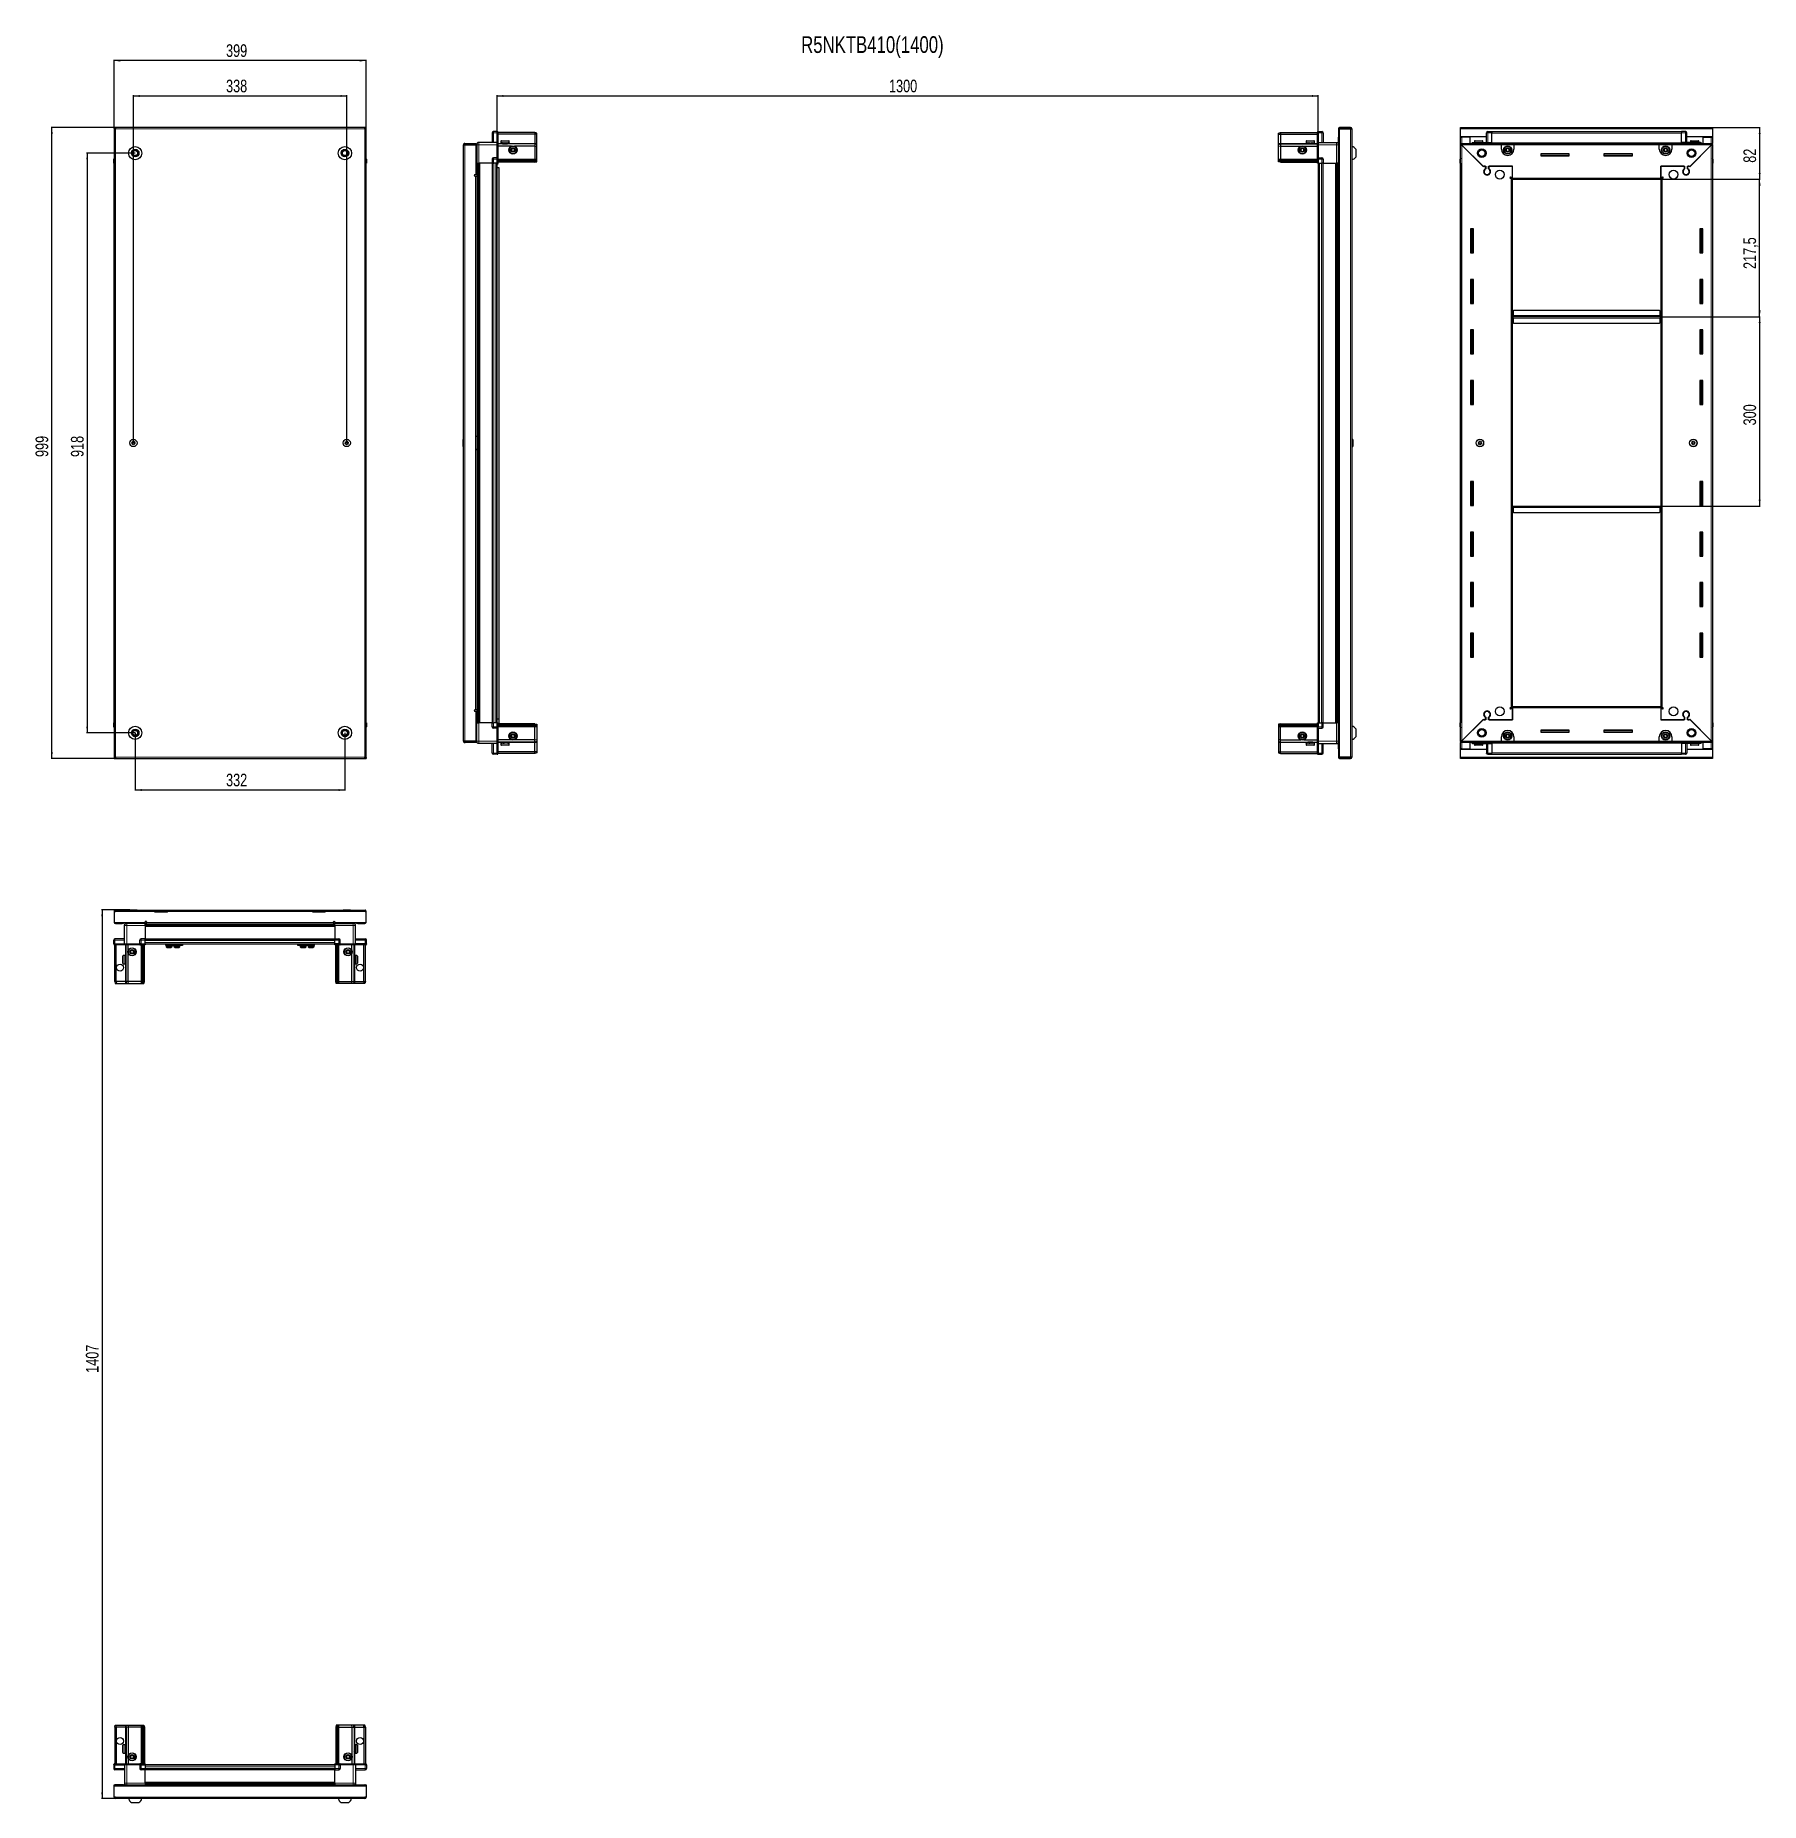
# Model space of a CAD drawing. Header units: millimetres. Extents: x 964 to 3696, y -1459 to 1339.
import ezdxf

# ---------------------------------------------------------------- set-up
doc = ezdxf.new("R2010")
doc.units = ezdxf.units.MM
doc.layers.add('FORMAT', color=7, linetype='Continuous')
doc.styles.add('SLDTEXTSTYLE0', font='TXT', dxfattribs={"width": 0.75})
doc.dimstyles.new('SLDDIMSTYLE0', dxfattribs={"dimtxt": 20, "dimasz": 10, "dimexe": 0, "dimexo": 0.0625, "dimgap": 5, "dimtad": 2, "dimdec": 1, "dimrnd": 1e-09, "dimzin": 12, "dimdsep": 46, "dimtxsty": 'SLDTEXTSTYLE0', "dimsah": 1, "dimcen": 0.09, "dimadec": 0, "dimazin": 3, "dimtfac": 1, "dimtofl": 0, "dimtmove": 0, "dimatfit": 3, "dimfxl": 0, "dimfrac": 2, "dimtolj": 1, "dimtzin": 12, "dimarcsym": 0})

msp = doc.modelspace()

# ---------------------------------------------------------------- texts
at = {"layer": 'FORMAT', "insert": (2176.46, 1337.67), "char_height": 26.4583, "attachment_point": 1, "style": 'SLDTEXTSTYLE0'}
msp.add_mtext('R5NKTB410(1400)', dxfattribs=at)

# ---------------------------------------------------------------- blocks, each defined once
blk = doc.blocks.new('_D')
at = {"layer": 'FORMAT'}
for p, q in [((1088.6, 1193.1), (989.2, 1193.1)), ((990.2, 194.1), (990.2, 1193.1)), ((1088.6, 194.1), (989.2, 194.1))]:
    blk.add_line(p, q, dxfattribs=at)
for points in [[(990.2, 1193.1), (988.6, 1183.1), (991.7, 1183.1)], [(990.2, 194.1), (991.7, 204.1), (988.6, 204.1)]]:
    blk.add_solid(points, dxfattribs=at)
at = {"layer": 'FORMAT', "insert": (964.4, 671.4), "char_height": 20, "attachment_point": 1, "rotation": 90, "style": 'SLDTEXTSTYLE0'}
blk.add_mtext('999', dxfattribs=at)
blk = doc.blocks.new('_D_1')
at = {"layer": 'FORMAT'}
for p, q in [((1088.7, 1193.1), (1088.7, 1300.1)), ((1487.7, 1299.1), (1088.7, 1299.1)), ((1487.7, 1193.1), (1487.7, 1300.1))]:
    blk.add_line(p, q, dxfattribs=at)
for points in [[(1088.7, 1299.1), (1098.7, 1297.5), (1098.7, 1300.6)], [(1487.7, 1299.1), (1477.7, 1300.6), (1477.7, 1297.5)]]:
    blk.add_solid(points, dxfattribs=at)
at = {"layer": 'FORMAT', "insert": (1266, 1324.9), "char_height": 20, "attachment_point": 1, "style": 'SLDTEXTSTYLE0'}
blk.add_mtext('399', dxfattribs=at)
blk = doc.blocks.new('_D_2')
at = {"layer": 'FORMAT'}
for p, q in [((1122.2, 234.6), (1122.2, 143.1)), ((1454.2, 234.6), (1454.2, 143.1)), ((1122.2, 144.1), (1454.2, 144.1))]:
    blk.add_line(p, q, dxfattribs=at)
for points in [[(1122.2, 144.1), (1132.2, 142.5), (1132.2, 145.6)], [(1454.2, 144.1), (1444.2, 145.6), (1444.2, 142.5)]]:
    blk.add_solid(points, dxfattribs=at)
at = {"layer": 'FORMAT', "insert": (1266, 169.9), "char_height": 20, "attachment_point": 1, "style": 'SLDTEXTSTYLE0'}
blk.add_mtext('332', dxfattribs=at)
blk = doc.blocks.new('_D_3')
at = {"layer": 'FORMAT'}
for p, q in [((1119.2, 693.6), (1119.2, 1244.1)), ((1119.2, 1243.1), (1457.2, 1243.1)), ((1457.2, 693.6), (1457.2, 1244.1))]:
    blk.add_line(p, q, dxfattribs=at)
for points in [[(1119.2, 1243.1), (1129.2, 1241.5), (1129.2, 1244.6)], [(1457.2, 1243.1), (1447.2, 1244.6), (1447.2, 1241.5)]]:
    blk.add_solid(points, dxfattribs=at)
at = {"layer": 'FORMAT', "insert": (1266, 1268.9), "char_height": 20, "attachment_point": 1, "style": 'SLDTEXTSTYLE0'}
blk.add_mtext('338', dxfattribs=at)
blk = doc.blocks.new('_D_4')
at = {"layer": 'FORMAT'}
for p, q in [((1122.1, 1152.6), (1045.2, 1152.6)), ((1046.2, 1152.6), (1046.2, 234.6)), ((1122.1, 234.6), (1045.2, 234.6))]:
    blk.add_line(p, q, dxfattribs=at)
for points in [[(1046.2, 1152.6), (1044.6, 1142.6), (1047.7, 1142.6)], [(1046.2, 234.6), (1047.7, 244.6), (1044.6, 244.6)]]:
    blk.add_solid(points, dxfattribs=at)
at = {"layer": 'FORMAT', "insert": (1020.4, 671.4), "char_height": 20, "attachment_point": 1, "rotation": 90, "style": 'SLDTEXTSTYLE0'}
blk.add_mtext('918', dxfattribs=at)
blk = doc.blocks.new('_D_5')
at = {"layer": 'FORMAT'}
for p, q in [((1695.1, 1136.6), (1695.1, 1244.1)), ((1695.1, 1243.1), (2995.1, 1243.1)), ((2995.1, 1136.6), (2995.1, 1244.1))]:
    blk.add_line(p, q, dxfattribs=at)
for points in [[(1695.1, 1243.1), (1705.1, 1241.5), (1705.1, 1244.6)], [(2995.1, 1243.1), (2985.1, 1244.6), (2985.1, 1241.5)]]:
    blk.add_solid(points, dxfattribs=at)
at = {"layer": 'FORMAT', "insert": (2315.6, 1268.9), "char_height": 20, "attachment_point": 1, "style": 'SLDTEXTSTYLE0'}
blk.add_mtext('1300', dxfattribs=at)
blk = doc.blocks.new('_D_6')
at = {"layer": 'FORMAT'}
for p, q in [((3619.6, 1193.1), (3695, 1193.1)), ((3694, 1193.1), (3694, 1111.1)), ((3537.6, 1111.1), (3695, 1111.1))]:
    blk.add_line(p, q, dxfattribs=at)
for points in [[(3694, 1193.1), (3692.5, 1183.1), (3695.6, 1183.1)], [(3694, 1111.1), (3695.6, 1121.1), (3692.5, 1121.1)]]:
    blk.add_solid(points, dxfattribs=at)
at = {"layer": 'FORMAT', "insert": (3668.3, 1137.3), "char_height": 20, "attachment_point": 1, "rotation": 90, "style": 'SLDTEXTSTYLE0'}
blk.add_mtext('82', dxfattribs=at)
blk = doc.blocks.new('_D_7')
at = {"layer": 'FORMAT'}
for p, q in [((3537.6, 1111.1), (3695, 1111.1)), ((3694, 893.6), (3694, 1111.1)), ((3536.6, 893.6), (3695, 893.6))]:
    blk.add_line(p, q, dxfattribs=at)
for points in [[(3694, 1111.1), (3692.5, 1101.1), (3695.6, 1101.1)], [(3694, 893.6), (3695.6, 903.6), (3692.5, 903.6)]]:
    blk.add_solid(points, dxfattribs=at)
at = {"layer": 'FORMAT', "insert": (3668.3, 969.1), "char_height": 20, "attachment_point": 1, "rotation": 90, "style": 'SLDTEXTSTYLE0'}
blk.add_mtext('217,5', dxfattribs=at)
blk = doc.blocks.new('_D_8')
at = {"layer": 'FORMAT'}
for p, q in [((3536.6, 893.6), (3695, 893.6)), ((3694, 893.6), (3694, 593.6)), ((3536.6, 593.6), (3695, 593.6))]:
    blk.add_line(p, q, dxfattribs=at)
for points in [[(3694, 893.6), (3692.5, 883.6), (3695.6, 883.6)], [(3694, 593.6), (3695.6, 603.6), (3692.5, 603.6)]]:
    blk.add_solid(points, dxfattribs=at)
at = {"layer": 'FORMAT', "insert": (3668.3, 721.4), "char_height": 20, "attachment_point": 1, "rotation": 90, "style": 'SLDTEXTSTYLE0'}
blk.add_mtext('300', dxfattribs=at)
blk = doc.blocks.new('_D_9')
at = {"layer": 'FORMAT'}
for p, q in [((1113.5, -45.9), (1068.9, -45.9)), ((1069.9, -45.9), (1069.9, -1452.9)), ((1090.7, -1452.9), (1068.9, -1452.9))]:
    blk.add_line(p, q, dxfattribs=at)
for points in [[(1069.9, -45.9), (1068.3, -55.9), (1071.4, -55.9)], [(1069.9, -1452.9), (1071.4, -1442.9), (1068.3, -1442.9)]]:
    blk.add_solid(points, dxfattribs=at)
at = {"layer": 'FORMAT', "insert": (1044.1, -778.9), "char_height": 20, "attachment_point": 1, "rotation": 90, "style": 'SLDTEXTSTYLE0'}
blk.add_mtext('1407', dxfattribs=at)

# ---------------------------------------------------------------- dimensions: what is measured, and where the dimension line sits
at = {"layer": 'FORMAT'}
for base, p1, p2, picture, middle in [((1088.66, 1299.07), (1487.66, 1193.07), (1088.66, 1193.07), '_D_1', (1288.16, 1299.07)), ((1457.16, 1243.07), (1119.16, 693.57), (1457.16, 693.57), '_D_3', (1288.16, 1243.07))]:
    dim = msp.add_linear_dim(base=base, p1=p1, p2=p2, dimstyle='SLDDIMSTYLE0', dxfattribs=at)
    dim.commit()
    dim.dimension.update_dxf_attribs({"geometry": picture, "text_midpoint": middle, "dimtype": 160})
for base, p1, p2, angle, picture, middle in [((2995.13, 1243.07), (1695.13, 1136.57), (2995.13, 1136.57), 0, '_D_5', (2345.13, 1243.07)), ((990.15, 1193.07), (1088.66, 194.07), (1088.66, 1193.07), 90, '_D', (990.15, 693.57)), ((3694.05, 1111.07), (3619.55, 1193.07), (3537.55, 1111.07), 90, '_D_6', (3694.05, 1152.07)), ((1046.15, 234.57), (1122.16, 1152.57), (1122.16, 234.57), 90, '_D_4', (1046.15, 693.57)), ((3694.05, 1111.07), (3536.55, 893.57), (3537.55, 1111.07), 90, '_D_7', (3694.05, 1002.32)), ((3694.05, 593.57), (3536.55, 893.57), (3536.55, 593.57), 90, '_D_8', (3694.05, 743.57)), ((1454.16, 144.07), (1122.16, 234.57), (1454.16, 234.57), 0, '_D_2', (1288.16, 144.07)), ((1069.86, -1452.85), (1113.52, -45.85), (1090.76, -1452.85), 90, '_D_9', (1069.86, -749.35))]:
    dim = msp.add_linear_dim(base=base, p1=p1, p2=p2, angle=angle, dimstyle='SLDDIMSTYLE0', dxfattribs=at)
    dim.commit()
    dim.dimension.update_dxf_attribs({"geometry": picture, "text_midpoint": middle, "dimtype": 160})

# ---------------------------------------------------------------- linework, layer by layer
at = {"color": 7, "linetype": 'Continuous', "lineweight": 25}
for p, q in [((1088.66, 1191.57), (1088.66, 1193.07)), ((1090.76, 1193.07), (1088.66, 1193.07)), ((1088.66, 1191.57), (1090.76, 1191.57)), ((1088.66, 1191.57), (1088.66, 1190.97)), ((1088.66, 1190.97), (1088.66, 196.17)), ((1088.66, 1190.97), (1090.76, 1190.97)), ((1485.56, 1193.07), (1090.76, 1193.07)), ((1090.76, 1193.07), (1090.76, 1190.97)), ((1485.56, 1190.97), (1485.56, 1193.07)), ((1487.66, 1193.07), (1485.56, 1193.07)), ((1485.56, 1191.57), (1487.66, 1191.57)), ((1485.56, 1190.97), (1487.66, 1190.97)), ((1487.66, 1191.57), (1487.66, 1193.07)), ((1487.66, 1190.97), (1487.66, 1191.57)), ((1487.66, 196.17), (1487.66, 1190.97)), ((1687.28, 1184.57), (1687.28, 1169.57)), ((1695.28, 1186.57), (1689.28, 1186.57)), ((1695.28, 1186.57), (1695.62, 1186.57)), ((1695.28, 1186.57), (1695.28, 1184.57)), ((1695.28, 1169.77), (1695.28, 1184.57)), ((1695.28, 1169.77), (1695.28, 1184.57)), ((1696.48, 1186.07), (1695.62, 1186.57)), ((1696.48, 1184.57), (1696.48, 1186.07)), ((1754.78, 1185.07), (1696.48, 1185.07)), ((1696.48, 1184.57), (1696.48, 1169.77)), ((1754.78, 1182.57), (1696.48, 1182.57)), ((1754.78, 1185.07), (1754.78, 1182.57)), ((1757.78, 1184.27), (1754.78, 1185.07)), ((1754.78, 1182.57), (1754.78, 1168.07)), ((1757.78, 1182.42), (1754.78, 1182.57)), ((1757.78, 1182.42), (1757.78, 1184.27)), ((1757.78, 1168.07), (1757.78, 1182.42)), ((2932.48, 1184.27), (2935.48, 1185.07)), ((2932.48, 1182.42), (2932.48, 1184.27)), ((2932.48, 1182.42), (2935.48, 1182.57)), ((2932.48, 1168.07), (2932.48, 1182.42)), ((2935.48, 1185.07), (2935.48, 1182.57)), ((2935.48, 1185.07), (2993.78, 1185.07)), ((2935.48, 1182.57), (2935.48, 1168.07)), ((2935.48, 1182.57), (2993.78, 1182.57)), ((2994.65, 1186.57), (2993.78, 1186.07)), ((2994.65, 1186.57), (2993.78, 1186.07)), ((2993.78, 1186.07), (2993.78, 1184.57)), ((2993.78, 1169.77), (2993.78, 1184.57)), ((2994.98, 1186.57), (2994.65, 1186.57)), ((2994.98, 1186.57), (2994.65, 1186.57)), ((2994.98, 1184.57), (2994.98, 1186.57)), ((2994.98, 1186.57), (2994.98, 1186.57)), ((2994.98, 1186.57), (3000.98, 1186.57)), ((2994.98, 1184.57), (2994.98, 1169.77)), ((3002.98, 1184.57), (3002.98, 1169.57)), ((3026.88, 1178.07), (3026.88, 209.07)), ((3026.88, 1178.07), (3028.98, 1178.07)), ((3026.98, 1190.97), (3026.98, 1178.57)), ((3026.98, 1178.57), (3028.48, 1178.57)), ((3028.48, 1190.97), (3028.48, 1178.57)), ((3028.98, 1178.07), (3028.98, 1190.97)), ((3028.98, 1190.97), (3046.38, 1190.97)), ((3046.38, 1193.07), (3029.08, 1193.07)), ((3046.38, 1191.57), (3029.08, 1191.57)), ((3046.38, 1191.57), (3046.38, 1193.07)), ((3046.38, 1190.97), (3048.48, 1190.97)), ((3048.48, 1190.97), (3048.48, 196.17)), ((3220.55, 1193.07), (3619.55, 1193.07)), ((3220.55, 1190.97), (3220.55, 1193.07)), ((3220.55, 1178.57), (3220.55, 1190.97)), ((3261.55, 1178.57), (3220.55, 1178.57)), ((3220.55, 1178.07), (3220.55, 1178.57)), ((3220.55, 1178.07), (3222.65, 1178.07)), ((3220.55, 1167.82), (3220.55, 1178.07)), ((3222.05, 1178.07), (3222.05, 1178.57)), ((3235.55, 1178.07), (3222.65, 1178.07)), ((3235.55, 1167.82), (3235.55, 1178.07)), ((3261.55, 1169.57), (3261.55, 1184.57)), ((3262.23, 1186.07), (3262.22, 1186.07)), ((3263.55, 1186.57), (3270.05, 1186.57)), ((3263.55, 1186.57), (3270.05, 1186.57)), ((3270.05, 1186.57), (3270.05, 1186.57)), ((3270.05, 1186.57), (3270.05, 1186.57)), ((3270.05, 1186.57), (3270.05, 1184.57)), ((3570.05, 1186.42), (3270.05, 1186.42)), ((3270.05, 1169.57), (3270.05, 1184.57)), ((3570.05, 1186.57), (3570.05, 1186.57)), ((3576.55, 1186.57), (3570.05, 1186.57)), ((3576.55, 1186.57), (3570.05, 1186.57)), ((3570.05, 1186.57), (3570.05, 1184.57)), ((3570.05, 1169.57), (3570.05, 1184.57)), ((3578.55, 1184.57), (3578.55, 1184.57)), ((3578.55, 1169.57), (3578.55, 1184.57)), ((3619.55, 1178.57), (3578.55, 1178.57)), ((3604.55, 1178.07), (3617.45, 1178.07)), ((3604.55, 1167.82), (3604.55, 1178.07)), ((3617.45, 1178.07), (3619.55, 1178.07)), ((3618.05, 1178.07), (3618.05, 1178.57)), ((3619.55, 1193.07), (3619.55, 1190.97)), ((3619.55, 1190.97), (3619.55, 1178.57)), ((3619.55, 1178.07), (3619.55, 1178.57)), ((3619.55, 1178.07), (3619.55, 1167.82)), ((1643.28, 1165.72), (1641.78, 1165.72)), ((1641.78, 1165.22), (1641.78, 1165.72)), ((1641.78, 221.92), (1641.78, 1165.22)), ((1643.88, 1166.32), (1643.88, 1167.82)), ((1643.88, 1167.82), (1644.78, 1167.82)), ((1643.88, 1166.32), (1644.78, 1166.32)), ((1643.88, 1165.82), (1661.28, 1165.82)), ((1644.78, 1167.82), (1661.28, 1167.82)), ((1644.78, 1166.32), (1644.78, 1167.82)), ((1644.78, 1166.32), (1661.28, 1166.32)), ((1661.28, 1166.32), (1661.28, 1167.82)), ((1662.78, 1165.82), (1661.28, 1165.82)), ((1661.28, 1165.82), (1661.28, 1118.32)), ((1662.78, 1165.57), (1662.78, 1136.57)), ((1695.28, 1169.57), (1666.28, 1169.57)), ((1695.28, 1169.57), (1695.28, 1169.77)), ((1695.28, 1169.57), (1696.48, 1169.57)), ((1695.28, 1165.57), (1695.28, 1169.57)), ((1695.28, 1145.27), (1695.28, 1165.57)), ((1696.48, 1169.77), (1696.48, 1169.57)), ((1696.48, 1169.57), (1696.48, 1165.57)), ((1754.78, 1167.07), (1696.48, 1167.07)), ((1696.48, 1165.57), (1696.48, 1145.27)), ((1717.78, 1163.57), (1696.48, 1163.57)), ((1701.28, 1171.47), (1701.28, 1169.07)), ((1701.28, 1169.07), (1701.28, 1168.57)), ((1701.28, 1168.57), (1701.42, 1168.57)), ((1701.61, 1169.07), (1701.42, 1169.07)), ((1701.42, 1169.07), (1701.42, 1168.57)), ((1701.42, 1168.57), (1701.61, 1168.57)), ((1701.61, 1169.07), (1701.61, 1168.57)), ((1701.61, 1168.57), (1702.14, 1168.57)), ((1702.08, 1172.27), (1709.25, 1172.27)), ((1702.54, 1169.07), (1702.14, 1169.07)), ((1702.14, 1169.07), (1702.14, 1168.57)), ((1702.14, 1168.57), (1702.54, 1168.57)), ((1702.54, 1169.07), (1702.54, 1168.57)), ((1702.54, 1168.57), (1703.41, 1168.57)), ((1703.38, 1168.57), (1703.38, 1168.47)), ((1703.38, 1168.47), (1712.18, 1168.47)), ((1703.98, 1169.07), (1703.41, 1169.07)), ((1703.41, 1169.07), (1703.41, 1168.57)), ((1703.41, 1168.57), (1703.98, 1168.57)), ((1703.78, 1168.07), (1704.47, 1167.59)), ((1703.78, 1168.07), (1708.81, 1168.07)), ((1704.47, 1167.59), (1703.78, 1167.1)), ((1703.78, 1167.1), (1703.78, 1167.07)), ((1703.78, 1167.1), (1708.81, 1167.1)), ((1703.98, 1169.07), (1703.98, 1168.57)), ((1703.98, 1168.57), (1705.1, 1168.57)), ((1704.47, 1167.59), (1708.64, 1167.59)), ((1705.79, 1169.07), (1705.1, 1169.07)), ((1705.1, 1169.07), (1705.1, 1168.57)), ((1705.1, 1168.57), (1705.79, 1168.57)), ((1705.79, 1169.07), (1705.79, 1168.57)), ((1705.79, 1168.57), (1707.07, 1168.57)), ((1707.8, 1169.07), (1707.07, 1169.07)), ((1707.07, 1169.07), (1707.07, 1168.57)), ((1707.07, 1168.57), (1707.3, 1168.57)), ((1707.3, 1169.07), (1707.3, 1168.57)), ((1707.8, 1169.07), (1707.8, 1168.57)), ((1707.8, 1169.07), (1707.8, 1168.57)), ((1707.8, 1168.57), (1709.1, 1168.57)), ((1707.8, 1168.57), (1707.8, 1168.57)), ((1708.64, 1167.59), (1711.09, 1167.59)), ((1708.81, 1168.07), (1711.78, 1168.07)), ((1708.81, 1167.1), (1711.78, 1167.1)), ((1709.81, 1169.07), (1709.1, 1169.07)), ((1709.1, 1169.07), (1709.1, 1168.57)), ((1709.16, 1169.07), (1709.16, 1168.57)), ((1709.16, 1168.57), (1709.81, 1168.57)), ((1709.25, 1172.27), (1713.48, 1172.27)), ((1709.81, 1169.07), (1709.81, 1168.57)), ((1709.81, 1168.57), (1711, 1168.57)), ((1711.62, 1169.07), (1711, 1169.07)), ((1711, 1169.07), (1711, 1168.57)), ((1711, 1168.57), (1711.62, 1168.57)), ((1711.09, 1167.59), (1711.78, 1168.07)), ((1711.78, 1167.1), (1711.09, 1167.59)), ((1711.62, 1169.07), (1711.62, 1168.57)), ((1711.62, 1168.57), (1712.59, 1168.57)), ((1711.78, 1167.07), (1711.78, 1167.1)), ((1712.18, 1168.47), (1712.18, 1168.57)), ((1713.05, 1169.07), (1712.59, 1169.07)), ((1712.59, 1169.07), (1712.59, 1168.57)), ((1712.59, 1168.57), (1713.05, 1168.57)), ((1713.05, 1169.07), (1713.05, 1168.57)), ((1713.05, 1168.57), (1713.71, 1168.57)), ((1713.97, 1169.07), (1713.71, 1169.07)), ((1713.71, 1169.07), (1713.71, 1168.57)), ((1713.71, 1168.57), (1713.97, 1168.57)), ((1713.97, 1169.07), (1713.97, 1168.57)), ((1713.97, 1168.57), (1714.24, 1168.57)), ((1714.28, 1169.07), (1714.24, 1169.07)), ((1714.24, 1169.07), (1714.24, 1168.57)), ((1714.24, 1168.57), (1714.28, 1168.57)), ((1714.28, 1169.07), (1714.28, 1171.47)), ((1714.28, 1169.07), (1714.28, 1168.57)), ((1754.78, 1163.57), (1722.78, 1163.57)), ((1754.78, 1168.07), (1754.78, 1167.07)), ((1754.78, 1167.07), (1754.78, 1163.57)), ((1757.78, 1166.27), (1754.78, 1167.07)), ((1754.78, 1163.57), (1754.78, 1143.07)), ((1754.78, 1163.57), (1757.78, 1163.24)), ((1757.78, 1166.27), (1757.78, 1168.07)), ((1757.78, 1163.24), (1757.78, 1166.27)), ((1757.78, 1143.07), (1757.78, 1163.24)), ((2932.48, 1166.27), (2932.48, 1168.07)), ((2932.48, 1166.27), (2935.48, 1167.07)), ((2932.48, 1163.24), (2932.48, 1166.27)), ((2935.48, 1163.57), (2932.48, 1163.24)), ((2932.48, 1143.07), (2932.48, 1163.24)), ((2935.48, 1168.07), (2935.48, 1167.07)), ((2935.48, 1167.07), (2935.48, 1163.57)), ((2935.48, 1167.07), (2993.78, 1167.07)), ((2935.48, 1163.57), (2935.48, 1143.07)), ((2935.48, 1163.57), (2967.48, 1163.57)), ((2972.48, 1163.57), (2993.78, 1163.57)), ((2975.98, 1171.47), (2975.98, 1168.57)), ((2975.98, 1168.57), (2976.02, 1168.57)), ((2976.14, 1169.07), (2976.02, 1169.07)), ((2976.02, 1169.07), (2976.02, 1168.57)), ((2976.02, 1168.57), (2976.14, 1168.57)), ((2976.14, 1169.07), (2976.14, 1168.57)), ((2976.14, 1168.57), (2976.55, 1168.57)), ((2976.89, 1169.07), (2976.55, 1169.07)), ((2976.55, 1169.07), (2976.55, 1168.57)), ((2976.55, 1168.57), (2976.89, 1168.57)), ((2976.78, 1172.27), (2988.18, 1172.27)), ((2976.89, 1169.07), (2976.89, 1168.57)), ((2976.89, 1168.57), (2977.66, 1168.57)), ((2978.19, 1169.07), (2977.66, 1169.07)), ((2977.66, 1169.07), (2977.66, 1168.57)), ((2977.66, 1168.57), (2978.19, 1168.57)), ((2978.08, 1168.57), (2978.08, 1168.47)), ((2978.08, 1168.47), (2986.88, 1168.47)), ((2978.19, 1169.07), (2978.19, 1168.57)), ((2978.19, 1168.57), (2979.25, 1168.57)), ((2978.48, 1168.07), (2979.17, 1167.59)), ((2978.48, 1168.07), (2986.48, 1168.07)), ((2979.17, 1167.59), (2978.48, 1167.1)), ((2978.48, 1167.1), (2978.48, 1167.07)), ((2978.48, 1167.1), (2986.48, 1167.1)), ((2979.17, 1167.59), (2985.79, 1167.59)), ((2979.91, 1169.07), (2979.25, 1169.07)), ((2979.25, 1169.07), (2979.25, 1168.57)), ((2979.25, 1168.57), (2979.91, 1168.57)), ((2979.91, 1169.07), (2979.91, 1168.57)), ((2979.91, 1168.57), (2981.15, 1168.57)), ((2981.88, 1169.07), (2981.15, 1169.07)), ((2981.15, 1169.07), (2981.15, 1168.57)), ((2981.15, 1168.57), (2981.58, 1168.57)), ((2981.58, 1169.07), (2981.58, 1168.57)), ((2981.88, 1169.07), (2981.88, 1168.57)), ((2981.88, 1168.57), (2983.18, 1168.57)), ((2983.9, 1169.07), (2983.18, 1169.07)), ((2983.18, 1169.07), (2983.18, 1168.57)), ((2983.45, 1169.07), (2983.45, 1168.57)), ((2983.45, 1168.57), (2983.9, 1168.57)), ((2983.9, 1169.07), (2983.9, 1168.57)), ((2983.9, 1168.57), (2985.14, 1168.57)), ((2985.8, 1169.07), (2985.14, 1169.07)), ((2985.14, 1169.07), (2985.14, 1168.57)), ((2985.14, 1168.57), (2985.8, 1168.57)), ((2985.79, 1167.59), (2986.48, 1168.07)), ((2986.48, 1167.1), (2985.79, 1167.59)), ((2985.8, 1169.07), (2985.8, 1168.57)), ((2985.8, 1168.57), (2986.84, 1168.57)), ((2986.48, 1167.07), (2986.48, 1167.1)), ((2987.36, 1169.07), (2986.84, 1169.07)), ((2986.84, 1169.07), (2986.84, 1168.57)), ((2986.84, 1168.57), (2987.36, 1168.57)), ((2986.88, 1168.47), (2986.88, 1168.57)), ((2987.36, 1169.07), (2987.36, 1168.57)), ((2987.36, 1168.57), (2988.12, 1168.57)), ((2988.45, 1169.07), (2988.12, 1169.07)), ((2988.12, 1169.07), (2988.12, 1168.57)), ((2988.12, 1168.57), (2988.45, 1168.57)), ((2988.45, 1169.07), (2988.45, 1168.57)), ((2988.45, 1168.57), (2988.84, 1168.57)), ((2988.95, 1169.07), (2988.84, 1169.07)), ((2988.84, 1169.07), (2988.84, 1168.57)), ((2988.84, 1168.57), (2988.95, 1168.57)), ((2988.95, 1169.07), (2988.95, 1168.57)), ((2988.95, 1168.57), (2988.98, 1168.57)), ((2988.98, 1168.57), (2988.98, 1171.47)), ((2993.78, 1169.57), (2993.78, 1169.77)), ((2994.98, 1169.57), (2993.78, 1169.57)), ((2993.78, 1165.57), (2993.78, 1169.57)), ((2993.78, 1145.27), (2993.78, 1165.57)), ((2994.98, 1169.77), (2994.98, 1169.57)), ((2994.98, 1169.57), (2994.98, 1165.57)), ((2994.98, 1169.57), (3023.98, 1169.57)), ((2994.98, 1165.57), (2994.98, 1145.27)), ((3055.08, 1146.57), (3055.08, 1158.57)), ((3220.55, 1166.32), (3220.55, 1167.82)), ((3220.55, 1167.82), (3221.55, 1167.82)), ((3220.55, 1165.82), (3220.55, 1166.32)), ((3220.55, 1166.32), (3221.55, 1166.32)), ((3220.55, 221.32), (3220.55, 1165.82)), ((3222.05, 1165.82), (3220.55, 1165.82)), ((3221.55, 1167.82), (3285.05, 1167.82)), ((3221.55, 1166.32), (3221.55, 1167.82)), ((3222.15, 1165.72), (3256.05, 1131.82)), ((3256.75, 1131.12), (3222.65, 1165.22)), ((3241.05, 1169.57), (3270.05, 1169.57)), ((3242.55, 1171.47), (3242.55, 1169.57)), ((3243.35, 1172.27), (3254.75, 1172.27)), ((3255.55, 1169.57), (3255.55, 1171.47)), ((3270.05, 1169.57), (3270.05, 1169.07)), ((3270.05, 1168.42), (3570.05, 1168.42)), ((3285.05, 1165.72), (3285.05, 1167.82)), ((3285.05, 1167.82), (3305.05, 1167.82)), ((3285.05, 1166.32), (3305.05, 1166.32)), ((3285.05, 1158.82), (3285.05, 1165.72)), ((3305.05, 1167.82), (3535.05, 1167.82)), ((3305.05, 1167.82), (3305.05, 1165.72)), ((3305.05, 1165.72), (3305.05, 1158.82)), ((3392.55, 1151.57), (3347.55, 1151.57)), ((3347.55, 1151.57), (3347.55, 1148.07)), ((3392.55, 1148.82), (3347.55, 1148.82)), ((3347.55, 1148.07), (3392.55, 1148.07)), ((3392.55, 1148.07), (3392.55, 1151.57)), ((3492.55, 1151.57), (3447.55, 1151.57)), ((3447.55, 1151.57), (3447.55, 1148.07)), ((3492.55, 1148.82), (3447.55, 1148.82)), ((3447.55, 1148.07), (3492.55, 1148.07)), ((3492.55, 1148.07), (3492.55, 1151.57)), ((3535.05, 1165.72), (3535.05, 1167.82)), ((3535.05, 1167.82), (3555.05, 1167.82)), ((3535.05, 1166.32), (3555.05, 1166.32)), ((3535.05, 1158.82), (3535.05, 1165.72)), ((3555.05, 1167.82), (3618.55, 1167.82)), ((3555.05, 1167.82), (3555.05, 1165.72)), ((3555.05, 1165.72), (3555.05, 1158.82)), ((3599.05, 1169.57), (3570.05, 1169.57)), ((3570.05, 1169.57), (3570.05, 1169.07)), ((3617.45, 1165.22), (3583.35, 1131.12)), ((3584.05, 1131.82), (3617.95, 1165.72)), ((3584.55, 1171.47), (3584.55, 1169.57)), ((3585.35, 1172.27), (3596.75, 1172.27)), ((3597.55, 1169.57), (3597.55, 1171.47)), ((3618.05, 1165.82), (3619.55, 1165.82)), ((3618.55, 1166.32), (3618.55, 1167.82)), ((3618.55, 1167.82), (3619.55, 1167.82)), ((3618.55, 1166.32), (3619.55, 1166.32)), ((3619.55, 1166.32), (3619.55, 1167.82)), ((3619.55, 1166.32), (3619.55, 1165.82)), ((3619.55, 1165.82), (3619.55, 221.32)), ((1088.15, 1143.07), (1088.15, 1136.57)), ((1088.15, 1136.57), (1088.16, 1136.57)), ((1088.16, 1136.57), (1088.16, 1143.07)), ((1088.66, 1136.57), (1088.16, 1136.57)), ((1088.31, 1136.57), (1088.31, 250.57)), ((1487.66, 1144.39), (1487.66, 1144.39)), ((1487.66, 1136.57), (1488.16, 1136.57)), ((1488.01, 250.57), (1488.01, 1136.57)), ((1488.16, 1143.07), (1488.16, 1136.57)), ((1488.16, 1136.57), (1488.16, 1143.07)), ((1488.16, 1136.57), (1488.16, 1136.57)), ((1488.16, 1136.57), (1488.16, 1136.57)), ((1661.28, 1139.32), (1662.78, 1139.32)), ((1662.78, 1136.57), (1661.28, 1136.57)), ((1663.43, 250.57), (1663.43, 1136.57)), ((1665.23, 1136.57), (1665.23, 250.57)), ((1665.26, 1136.57), (1665.26, 250.57)), ((1687.28, 1136.57), (1666.28, 1136.57)), ((1687.28, 1143.07), (1687.28, 1136.57)), ((1687.28, 1136.57), (1689.28, 1136.57)), ((1687.93, 250.57), (1687.93, 1136.57)), ((1695.28, 1145.07), (1689.28, 1145.07)), ((1695.28, 1136.57), (1689.28, 1136.57)), ((1695.13, 250.57), (1695.13, 1136.57)), ((1695.13, 1129.57), (1697.63, 1129.57)), ((1695.28, 1145.07), (1695.28, 1145.27)), ((1695.28, 1145.07), (1695.28, 1143.07)), ((1695.28, 1145.07), (1696.48, 1145.07)), ((1695.28, 1136.57), (1695.28, 1143.07)), ((1695.28, 1136.57), (1695.28, 1143.07)), ((1695.28, 1136.57), (1695.62, 1136.57)), ((1695.28, 1136.57), (1695.28, 1136.57)), ((1695.62, 1136.57), (1695.62, 1143.07)), ((1696.48, 1136.57), (1695.62, 1136.57)), ((1695.62, 1136.57), (1695.62, 1136.57)), ((1696.48, 1145.27), (1696.48, 1145.07)), ((1696.48, 1144.39), (1696.48, 1145.07)), ((1696.48, 1144.39), (1696.48, 1136.57)), ((1754.78, 1142.07), (1696.48, 1142.07)), ((1754.78, 1141.07), (1696.48, 1141.07)), ((1754.78, 1139.57), (1696.48, 1139.57)), ((1754.78, 1138.07), (1696.48, 1138.07)), ((1697.63, 1129.57), (1697.63, 256.07)), ((1754.78, 1143.07), (1754.78, 1142.07)), ((1754.78, 1142.07), (1754.78, 1141.07)), ((1754.78, 1142.07), (1757.78, 1141.27)), ((1754.78, 1141.07), (1754.78, 1139.57)), ((1754.78, 1141.07), (1757.78, 1140.53)), ((1754.78, 1139.57), (1757.78, 1140.03)), ((1754.78, 1139.57), (1754.78, 1138.07)), ((1754.78, 1138.07), (1757.78, 1138.87)), ((1757.78, 1141.27), (1757.78, 1143.07)), ((1757.78, 1140.53), (1757.78, 1141.27)), ((1757.78, 1140.03), (1757.78, 1140.53)), ((1757.78, 1138.87), (1757.78, 1140.03)), ((2932.48, 1141.27), (2932.48, 1143.07)), ((2935.48, 1142.07), (2932.48, 1141.27)), ((2932.48, 1140.53), (2932.48, 1141.27)), ((2935.48, 1141.07), (2932.48, 1140.53)), ((2932.48, 1140.03), (2932.48, 1140.53)), ((2932.48, 1138.87), (2932.48, 1140.03)), ((2935.48, 1139.57), (2932.48, 1140.03)), ((2935.48, 1138.07), (2932.48, 1138.87)), ((2935.48, 1143.07), (2935.48, 1142.07)), ((2935.48, 1142.07), (2935.48, 1141.07)), ((2935.48, 1142.07), (2993.78, 1142.07)), ((2935.48, 1141.07), (2993.78, 1141.07)), ((2935.48, 1141.07), (2935.48, 1139.57)), ((2935.48, 1139.57), (2993.78, 1139.57)), ((2935.48, 1139.57), (2935.48, 1138.07)), ((2935.48, 1138.07), (2993.78, 1138.07)), ((2993.78, 1145.07), (2993.78, 1145.27)), ((2994.98, 1145.07), (2993.78, 1145.07)), ((2993.78, 1145.07), (2993.78, 1144.39)), ((2993.78, 1136.57), (2993.78, 1144.39)), ((2994.65, 1136.57), (2993.78, 1136.57)), ((2994.65, 1143.07), (2994.65, 1136.57)), ((2994.98, 1136.57), (2994.65, 1136.57)), ((2994.98, 1145.27), (2994.98, 1145.07)), ((2994.98, 1143.07), (2994.98, 1145.07)), ((2994.98, 1143.07), (2994.98, 1145.07)), ((2994.98, 1145.07), (3000.98, 1145.07)), ((2994.98, 1143.07), (2994.98, 1136.57)), ((2994.98, 1136.57), (3000.98, 1136.57)), ((2995.13, 1136.57), (2995.13, 250.57)), ((3002.98, 1136.57), (3000.98, 1136.57)), ((3002.33, 1136.57), (3002.33, 250.57)), ((3002.98, 1143.07), (3002.98, 1136.57)), ((3002.98, 1136.57), (3023.98, 1136.57)), ((3025.01, 250.57), (3025.01, 1136.57)), ((3025.04, 250.57), (3025.04, 1136.57)), ((3026.83, 1136.57), (3026.83, 250.57)), ((3220.05, 1143.07), (3220.05, 1136.57)), ((3220.05, 1136.57), (3220.05, 1143.07)), ((3220.05, 1136.57), (3220.05, 1136.57)), ((3220.55, 1136.57), (3220.05, 1136.57)), ((3220.2, 1136.57), (3220.2, 250.57)), ((3256.05, 1131.82), (3260.25, 1131.82)), ((3257.45, 1131.82), (3256.75, 1131.12)), ((3259.55, 1131.82), (3257.45, 1131.82)), ((3259.55, 1131.82), (3259.55, 1127.93)), ((3260.25, 1131.82), (3260.25, 1127.53)), ((3264.85, 1131.82), (3302.55, 1131.82)), ((3264.85, 1127.53), (3264.85, 1131.82)), ((3265.55, 1127.93), (3265.55, 1131.82)), ((3302.55, 1131.82), (3265.55, 1131.82)), ((3302.55, 1113.17), (3302.55, 1131.82)), ((3302.55, 1114.57), (3302.55, 1131.82)), ((3537.55, 1131.82), (3575.25, 1131.82)), ((3537.55, 1113.17), (3537.55, 1131.82)), ((3537.55, 1131.82), (3537.55, 1114.57)), ((3574.55, 1131.82), (3537.55, 1131.82)), ((3574.55, 1131.82), (3574.55, 1127.93)), ((3575.25, 1131.82), (3575.25, 1127.53)), ((3579.85, 1131.82), (3584.05, 1131.82)), ((3579.85, 1127.53), (3579.85, 1131.82)), ((3582.65, 1131.82), (3580.55, 1131.82)), ((3580.55, 1127.93), (3580.55, 1131.82)), ((3583.35, 1131.12), (3582.65, 1131.82)), ((3619.55, 1144.39), (3619.55, 1144.39)), ((3619.55, 1136.57), (3620.05, 1136.57)), ((3619.9, 250.57), (3619.9, 1136.57)), ((3620.05, 1143.07), (3620.05, 1136.57)), ((3620.05, 1136.57), (3620.05, 1143.07)), ((3620.05, 1136.57), (3620.05, 1136.57)), ((3620.05, 1136.57), (3620.05, 1136.57)), ((1661.28, 1118.32), (1659.93, 1118.32)), ((1659.93, 1116.32), (1660.68, 1116.32)), ((1660.68, 1116.32), (1662.78, 1116.32)), ((1662.78, 1116.32), (1662.78, 270.82)), ((3260.55, 1118.96), (3260.55, 1118.2)), ((3299.7, 1114.57), (3302.55, 1114.57)), ((3300.45, 1112.57), (3299.7, 1112.57)), ((3300.45, 1112.57), (3302.55, 1112.57)), ((3302.55, 1113.57), (3300.55, 1113.57)), ((3300.55, 1113.57), (3300.55, 1112.57)), ((3302.55, 1111.07), (3302.55, 1113.17)), ((3537.55, 1111.07), (3302.55, 1111.07)), ((3302.55, 276.07), (3302.55, 1111.07)), ((3537.55, 1114.57), (3540.4, 1114.57)), ((3539.55, 1113.57), (3537.55, 1113.57)), ((3537.55, 1113.17), (3537.55, 1111.07)), ((3537.55, 1112.57), (3539.65, 1112.57)), ((3537.55, 1111.07), (3537.55, 276.07)), ((3539.55, 1112.57), (3539.55, 1113.57)), ((3540.4, 1112.57), (3539.65, 1112.57)), ((3579.55, 1118.96), (3579.55, 1118.2)), ((3241.05, 1032.57), (3236.05, 1032.57)), ((3236.05, 1032.57), (3236.05, 994.57)), ((3238.2, 994.57), (3238.2, 1032.57)), ((3239.99, 994.57), (3239.99, 1032.57)), ((3240.02, 994.57), (3240.02, 1032.57)), ((3241.05, 994.57), (3241.05, 1032.57)), ((3599.05, 1032.57), (3599.05, 994.57)), ((3604.05, 1032.57), (3599.05, 1032.57)), ((3600.07, 1032.57), (3600.07, 994.57)), ((3600.11, 1032.57), (3600.11, 994.57)), ((3601.9, 1032.57), (3601.9, 994.57)), ((3604.05, 994.57), (3604.05, 1032.57)), ((3236.05, 994.57), (3241.05, 994.57)), ((3599.05, 994.57), (3604.05, 994.57)), ((3241.05, 952.57), (3236.05, 952.57)), ((3236.05, 952.57), (3236.05, 914.57)), ((3238.2, 914.57), (3238.2, 952.57)), ((3239.99, 914.57), (3239.99, 952.57)), ((3240.02, 914.57), (3240.02, 952.57)), ((3241.05, 914.57), (3241.05, 952.57)), ((3599.05, 952.57), (3599.05, 914.57)), ((3604.05, 952.57), (3599.05, 952.57)), ((3600.07, 952.57), (3600.07, 914.57)), ((3600.11, 952.57), (3600.11, 914.57)), ((3601.9, 952.57), (3601.9, 914.57)), ((3604.05, 914.57), (3604.05, 952.57)), ((3236.05, 914.57), (3241.05, 914.57)), ((3303.55, 896.42), (3303.3, 896.42)), ((3303.3, 896.42), (3303.3, 893.57)), ((3304.55, 903.57), (3303.55, 902.57)), ((3303.55, 902.57), (3303.55, 895.67)), ((3303.55, 893.57), (3303.55, 895.67)), ((3535.55, 903.57), (3304.55, 903.57)), ((3536.55, 902.57), (3535.55, 903.57)), ((3536.55, 895.67), (3536.55, 902.57)), ((3536.8, 896.42), (3536.55, 896.42)), ((3536.55, 895.67), (3536.55, 893.57)), ((3536.8, 893.57), (3536.8, 896.42)), ((3599.05, 914.57), (3604.05, 914.57)), ((3241.05, 872.57), (3236.05, 872.57)), ((3236.05, 872.57), (3236.05, 834.57)), ((3238.2, 834.57), (3238.2, 872.57)), ((3239.99, 834.57), (3239.99, 872.57)), ((3240.02, 834.57), (3240.02, 872.57)), ((3241.05, 834.57), (3241.05, 872.57)), ((3303.3, 893.57), (3302.55, 893.57)), ((3303.3, 893.57), (3303.3, 890.72)), ((3303.3, 890.72), (3303.55, 890.72)), ((3303.55, 891.47), (3303.55, 893.57)), ((3536.55, 893.57), (3303.55, 893.57)), ((3303.55, 891.47), (3303.55, 884.57)), ((3303.55, 884.57), (3304.55, 883.57)), ((3304.55, 883.57), (3535.55, 883.57)), ((3535.55, 883.57), (3536.55, 884.57)), ((3536.55, 893.57), (3536.55, 891.47)), ((3536.55, 884.57), (3536.55, 891.47)), ((3536.55, 890.72), (3536.8, 890.72)), ((3536.8, 890.72), (3536.8, 893.57)), ((3537.55, 893.57), (3536.8, 893.57)), ((3599.05, 872.57), (3599.05, 834.57)), ((3604.05, 872.57), (3599.05, 872.57)), ((3600.07, 872.57), (3600.07, 834.57)), ((3600.11, 872.57), (3600.11, 834.57)), ((3601.9, 872.57), (3601.9, 834.57)), ((3604.05, 834.57), (3604.05, 872.57)), ((3236.05, 834.57), (3241.05, 834.57)), ((3599.05, 834.57), (3604.05, 834.57)), ((3241.05, 792.57), (3236.05, 792.57)), ((3236.05, 792.57), (3236.05, 754.57)), ((3238.2, 754.57), (3238.2, 792.57)), ((3239.99, 754.57), (3239.99, 792.57)), ((3240.02, 754.57), (3240.02, 792.57)), ((3241.05, 754.57), (3241.05, 792.57)), ((3599.05, 792.57), (3599.05, 754.57)), ((3604.05, 792.57), (3599.05, 792.57)), ((3600.07, 792.57), (3600.07, 754.57)), ((3600.11, 792.57), (3600.11, 754.57)), ((3601.9, 792.57), (3601.9, 754.57)), ((3604.05, 754.57), (3604.05, 792.57)), ((3236.05, 754.57), (3241.05, 754.57)), ((3599.05, 754.57), (3604.05, 754.57)), ((1663.28, 703.07), (1663.28, 684.07)), ((1641.78, 699.36), (1641.48, 699.36)), ((1641.48, 687.79), (1641.48, 699.36)), ((1641.48, 687.79), (1641.78, 687.79)), ((3049.47, 699.36), (3048.48, 698.37)), ((3048.48, 688.77), (3049.47, 687.79)), ((3049.98, 699.36), (3049.47, 699.36)), ((3049.47, 699.36), (3049.47, 687.79)), ((3049.47, 687.79), (3049.98, 687.79)), ((3049.98, 699.36), (3049.98, 687.79)), ((3241.05, 632.57), (3236.05, 632.57)), ((3236.05, 632.57), (3236.05, 594.57)), ((3238.2, 594.57), (3238.2, 632.57)), ((3239.99, 594.57), (3239.99, 632.57)), ((3240.02, 594.57), (3240.02, 632.57)), ((3241.05, 594.57), (3241.05, 632.57)), ((3599.05, 632.57), (3599.05, 594.57)), ((3604.05, 632.57), (3599.05, 632.57)), ((3600.07, 632.57), (3600.07, 594.57)), ((3600.11, 632.57), (3600.11, 594.57)), ((3601.9, 632.57), (3601.9, 594.57)), ((3604.05, 594.57), (3604.05, 632.57)), ((3236.05, 594.57), (3241.05, 594.57)), ((3302.55, 593.57), (3303.3, 593.57)), ((3303.3, 593.57), (3303.3, 590.72)), ((3303.3, 590.72), (3303.55, 590.72)), ((3303.55, 591.47), (3303.55, 593.57)), ((3303.55, 593.57), (3536.55, 593.57)), ((3303.55, 591.47), (3303.55, 584.57)), ((3536.55, 593.57), (3536.55, 591.47)), ((3536.55, 584.57), (3536.55, 591.47)), ((3536.55, 590.72), (3536.8, 590.72)), ((3536.8, 590.72), (3536.8, 593.57)), ((3536.8, 593.57), (3537.55, 593.57)), ((3599.05, 594.57), (3604.05, 594.57)), ((3303.55, 584.57), (3304.55, 583.57)), ((3304.55, 583.57), (3535.55, 583.57)), ((3535.55, 583.57), (3536.55, 584.57)), ((3241.05, 552.57), (3236.05, 552.57)), ((3236.05, 552.57), (3236.05, 514.57)), ((3238.2, 514.57), (3238.2, 552.57)), ((3239.99, 514.57), (3239.99, 552.57)), ((3240.02, 514.57), (3240.02, 552.57)), ((3241.05, 514.57), (3241.05, 552.57)), ((3599.05, 552.57), (3599.05, 514.57)), ((3604.05, 552.57), (3599.05, 552.57)), ((3600.07, 552.57), (3600.07, 514.57)), ((3600.11, 552.57), (3600.11, 514.57)), ((3601.9, 552.57), (3601.9, 514.57)), ((3604.05, 514.57), (3604.05, 552.57)), ((3236.05, 514.57), (3241.05, 514.57)), ((3599.05, 514.57), (3604.05, 514.57)), ((3241.05, 472.57), (3236.05, 472.57)), ((3236.05, 472.57), (3236.05, 434.57)), ((3238.2, 434.57), (3238.2, 472.57)), ((3239.99, 434.57), (3239.99, 472.57)), ((3240.02, 434.57), (3240.02, 472.57)), ((3241.05, 434.57), (3241.05, 472.57)), ((3599.05, 472.57), (3599.05, 434.57)), ((3604.05, 472.57), (3599.05, 472.57)), ((3600.07, 472.57), (3600.07, 434.57)), ((3600.11, 472.57), (3600.11, 434.57)), ((3601.9, 472.57), (3601.9, 434.57)), ((3604.05, 434.57), (3604.05, 472.57)), ((3236.05, 434.57), (3241.05, 434.57)), ((3599.05, 434.57), (3604.05, 434.57)), ((3241.05, 392.57), (3236.05, 392.57)), ((3236.05, 392.57), (3236.05, 354.57)), ((3238.2, 354.57), (3238.2, 392.57)), ((3239.99, 354.57), (3239.99, 392.57)), ((3240.02, 354.57), (3240.02, 392.57)), ((3241.05, 354.57), (3241.05, 392.57)), ((3599.05, 392.57), (3599.05, 354.57)), ((3604.05, 392.57), (3599.05, 392.57)), ((3600.07, 392.57), (3600.07, 354.57)), ((3600.11, 392.57), (3600.11, 354.57)), ((3601.9, 392.57), (3601.9, 354.57)), ((3604.05, 354.57), (3604.05, 392.57)), ((3236.05, 354.57), (3241.05, 354.57)), ((3599.05, 354.57), (3604.05, 354.57)), ((1660.68, 270.82), (1659.93, 270.82)), ((1659.93, 268.82), (1661.28, 268.82)), ((1662.78, 270.82), (1660.68, 270.82)), ((1661.28, 268.82), (1661.28, 221.32)), ((1697.63, 256.07), (1695.13, 256.07)), ((1697.63, 256.07), (1697.63, 249.07)), ((3256.05, 255.32), (3222.15, 221.42)), ((3222.65, 221.92), (3256.75, 256.02)), ((3260.25, 255.32), (3256.05, 255.32)), ((3256.75, 256.02), (3257.45, 255.32)), ((3257.45, 255.32), (3259.55, 255.32)), ((3259.55, 259.21), (3259.55, 255.32)), ((3260.25, 259.61), (3260.25, 255.32)), ((3260.55, 268.94), (3260.55, 268.18)), ((3264.85, 255.32), (3264.85, 259.61)), ((3302.55, 255.32), (3264.85, 255.32)), ((3265.55, 255.32), (3265.55, 259.21)), ((3265.55, 255.32), (3302.55, 255.32)), ((3299.7, 274.57), (3300.45, 274.57)), ((3302.55, 272.57), (3299.7, 272.57)), ((3302.55, 274.57), (3300.45, 274.57)), ((3300.55, 274.57), (3300.55, 273.57)), ((3300.55, 273.57), (3302.55, 273.57)), ((3302.55, 273.97), (3302.55, 276.07)), ((3302.55, 276.07), (3537.55, 276.07)), ((3302.55, 273.97), (3302.55, 255.32)), ((3302.55, 255.32), (3302.55, 272.57)), ((3537.55, 276.07), (3537.55, 273.97)), ((3539.65, 274.57), (3537.55, 274.57)), ((3537.55, 273.97), (3537.55, 255.32)), ((3537.55, 273.57), (3539.55, 273.57)), ((3537.55, 272.57), (3537.55, 255.32)), ((3540.4, 272.57), (3537.55, 272.57)), ((3575.25, 255.32), (3537.55, 255.32)), ((3537.55, 255.32), (3574.55, 255.32)), ((3539.55, 273.57), (3539.55, 274.57)), ((3539.65, 274.57), (3540.4, 274.57)), ((3574.55, 259.21), (3574.55, 255.32)), ((3575.25, 259.61), (3575.25, 255.32)), ((3579.55, 268.94), (3579.55, 268.18)), ((3579.85, 255.32), (3579.85, 259.61)), ((3584.05, 255.32), (3579.85, 255.32)), ((3580.55, 255.32), (3580.55, 259.21)), ((3580.55, 255.32), (3582.65, 255.32)), ((3582.65, 255.32), (3583.35, 256.02)), ((3583.35, 256.02), (3617.45, 221.92)), ((3617.95, 221.42), (3584.05, 255.32)), ((1088.15, 244.07), (1088.15, 250.57)), ((1088.15, 250.57), (1088.16, 250.57)), ((1088.16, 250.57), (1088.16, 250.57)), ((1088.16, 250.57), (1088.16, 244.07)), ((1088.65, 250.57), (1088.16, 250.57)), ((1088.65, 242.75), (1088.65, 242.75)), ((1487.66, 250.57), (1488.16, 250.57)), ((1488.16, 250.57), (1488.16, 250.57)), ((1488.16, 244.07), (1488.16, 250.57)), ((1488.16, 250.57), (1488.16, 244.07)), ((1662.78, 250.57), (1661.28, 250.57)), ((1662.78, 247.82), (1661.28, 247.82)), ((1662.78, 221.57), (1662.78, 250.57)), ((1687.28, 250.57), (1666.28, 250.57)), ((1687.28, 244.07), (1687.28, 250.57)), ((1687.28, 250.57), (1689.28, 250.57)), ((1695.28, 250.57), (1689.28, 250.57)), ((1695.28, 242.07), (1689.28, 242.07)), ((1695.28, 244.07), (1695.28, 250.57)), ((1695.28, 250.57), (1695.62, 250.57)), ((1695.28, 244.07), (1695.28, 242.07)), ((1695.28, 244.07), (1695.28, 242.07)), ((1695.28, 242.07), (1696.48, 242.07)), ((1695.28, 241.87), (1695.28, 242.07)), ((1695.28, 221.57), (1695.28, 241.87)), ((1695.62, 244.07), (1695.62, 250.57)), ((1695.62, 250.57), (1696.48, 250.57)), ((1696.48, 250.57), (1696.48, 242.75)), ((1754.78, 249.07), (1696.48, 249.07)), ((1754.78, 247.57), (1696.48, 247.57)), ((1754.78, 246.07), (1696.48, 246.07)), ((1754.78, 245.07), (1696.48, 245.07)), ((1696.48, 242.07), (1696.48, 242.75)), ((1696.48, 242.07), (1696.48, 241.87)), ((1696.48, 241.87), (1696.48, 221.57)), ((1754.78, 247.57), (1754.78, 249.07)), ((1754.78, 249.07), (1757.78, 248.27)), ((1754.78, 246.07), (1754.78, 247.57)), ((1754.78, 247.57), (1757.78, 247.12)), ((1754.78, 246.07), (1757.78, 246.62)), ((1754.78, 245.07), (1754.78, 246.07)), ((1754.78, 245.07), (1757.78, 245.87)), ((1754.78, 244.07), (1754.78, 245.07)), ((1754.78, 223.57), (1754.78, 244.07)), ((1754.78, 223.57), (1757.78, 223.9)), ((1757.78, 248.27), (1757.78, 247.12)), ((1757.78, 247.12), (1757.78, 246.62)), ((1757.78, 246.62), (1757.78, 245.87)), ((1757.78, 245.87), (1757.78, 244.07)), ((1757.78, 244.07), (1757.78, 223.9)), ((1757.78, 223.9), (1757.78, 220.87)), ((2935.48, 249.07), (2932.48, 248.27)), ((2932.48, 248.27), (2932.48, 247.12)), ((2935.48, 247.57), (2932.48, 247.12)), ((2932.48, 247.12), (2932.48, 246.62)), ((2935.48, 246.07), (2932.48, 246.62)), ((2932.48, 246.62), (2932.48, 245.87)), ((2935.48, 245.07), (2932.48, 245.87)), ((2932.48, 245.87), (2932.48, 244.07)), ((2932.48, 244.07), (2932.48, 223.9)), ((2935.48, 223.57), (2932.48, 223.9)), ((2932.48, 223.9), (2932.48, 220.87)), ((2935.48, 247.57), (2935.48, 249.07)), ((2935.48, 249.07), (2993.78, 249.07)), ((2935.48, 246.07), (2935.48, 247.57)), ((2935.48, 247.57), (2993.78, 247.57)), ((2935.48, 246.07), (2993.78, 246.07)), ((2935.48, 245.07), (2935.48, 246.07)), ((2935.48, 245.07), (2993.78, 245.07)), ((2935.48, 244.07), (2935.48, 245.07)), ((2935.48, 223.57), (2935.48, 244.07)), ((2993.78, 242.75), (2993.78, 250.57)), ((2993.78, 250.57), (2994.65, 250.57)), ((2993.78, 242.75), (2993.78, 242.07)), ((2994.98, 242.07), (2993.78, 242.07)), ((2993.78, 241.87), (2993.78, 242.07)), ((2993.78, 221.57), (2993.78, 241.87)), ((2994.65, 250.57), (2994.65, 250.57)), ((2994.65, 250.57), (2994.65, 244.07)), ((2994.98, 250.57), (2994.65, 250.57)), ((2994.98, 250.57), (2994.98, 244.07)), ((2994.98, 250.57), (2994.98, 250.57)), ((2994.98, 250.57), (2994.98, 244.07)), ((2994.98, 250.57), (3000.98, 250.57)), ((2994.98, 242.07), (2994.98, 244.07)), ((2994.98, 242.07), (2994.98, 241.87)), ((2994.98, 242.07), (3000.98, 242.07)), ((2994.98, 241.87), (2994.98, 221.57)), ((3002.98, 250.57), (3000.98, 250.57)), ((3002.98, 244.07), (3002.98, 250.57)), ((3002.98, 250.57), (3023.98, 250.57)), ((3055.08, 228.57), (3055.08, 240.57)), ((3220.05, 244.07), (3220.05, 250.57)), ((3220.05, 250.57), (3220.05, 250.57)), ((3220.05, 250.57), (3220.05, 250.57)), ((3220.05, 250.57), (3220.05, 244.07)), ((3220.55, 250.57), (3220.05, 250.57)), ((3220.55, 242.75), (3220.55, 242.75)), ((3285.05, 221.42), (3285.05, 228.32)), ((3305.05, 228.32), (3305.05, 221.42)), ((3392.55, 239.07), (3347.55, 239.07)), ((3347.55, 239.07), (3347.55, 235.57)), ((3347.55, 238.32), (3392.55, 238.32)), ((3347.55, 235.57), (3392.55, 235.57)), ((3392.55, 235.57), (3392.55, 239.07)), ((3492.55, 239.07), (3447.55, 239.07)), ((3447.55, 239.07), (3447.55, 235.57)), ((3447.55, 238.32), (3492.55, 238.32)), ((3447.55, 235.57), (3492.55, 235.57)), ((3492.55, 235.57), (3492.55, 239.07)), ((3535.05, 221.42), (3535.05, 228.32)), ((3555.05, 228.32), (3555.05, 221.42)), ((3619.55, 250.57), (3620.05, 250.57)), ((3620.05, 250.57), (3620.05, 250.57)), ((3620.05, 244.07), (3620.05, 250.57)), ((3620.05, 250.57), (3620.05, 244.07)), ((1090.76, 196.17), (1088.66, 196.17)), ((1088.66, 196.17), (1088.66, 195.57)), ((1090.76, 196.17), (1090.76, 194.07)), ((1485.56, 194.07), (1485.56, 196.17)), ((1487.66, 196.17), (1485.56, 196.17)), ((1487.66, 195.57), (1487.66, 196.17)), ((1641.78, 221.42), (1641.78, 221.92)), ((1643.28, 221.42), (1641.78, 221.42)), ((1661.28, 221.32), (1643.88, 221.32)), ((1643.88, 220.82), (1643.88, 219.32)), ((1643.88, 220.82), (1644.78, 220.82)), ((1643.88, 219.32), (1644.78, 219.32)), ((1661.28, 220.82), (1644.78, 220.82)), ((1644.78, 220.82), (1644.78, 219.32)), ((1661.28, 219.32), (1644.78, 219.32)), ((1661.28, 221.32), (1662.78, 221.32)), ((1661.28, 220.82), (1661.28, 219.32)), ((1695.28, 217.57), (1666.28, 217.57)), ((1687.28, 202.57), (1687.28, 217.57)), ((1695.28, 200.57), (1689.28, 200.57)), ((1695.28, 217.57), (1695.28, 221.57)), ((1695.28, 217.57), (1696.48, 217.57)), ((1695.28, 217.37), (1695.28, 217.57)), ((1695.28, 202.57), (1695.28, 217.37)), ((1695.28, 202.57), (1695.28, 200.57)), ((1695.28, 200.57), (1695.62, 200.57)), ((1695.28, 200.57), (1695.28, 200.57)), ((1695.28, 200.57), (1695.62, 200.57)), ((1695.62, 200.57), (1696.48, 201.07)), ((1695.62, 200.57), (1696.48, 201.07)), ((1717.78, 223.57), (1696.48, 223.57)), ((1696.48, 221.57), (1696.48, 217.57)), ((1754.78, 220.07), (1696.48, 220.07)), ((1696.48, 217.57), (1696.48, 217.37)), ((1696.48, 217.37), (1696.48, 202.57)), ((1754.78, 204.57), (1696.48, 204.57)), ((1696.48, 201.07), (1696.48, 202.57)), ((1754.78, 202.07), (1696.48, 202.07)), ((1701.28, 218.57), (1701.28, 215.67)), ((1701.38, 218.57), (1701.28, 218.57)), ((1701.38, 218.07), (1701.38, 218.57)), ((1701.55, 218.57), (1701.38, 218.57)), ((1701.38, 218.07), (1701.55, 218.07)), ((1701.55, 218.07), (1701.55, 218.57)), ((1702.04, 218.57), (1701.55, 218.57)), ((1702.04, 218.07), (1702.04, 218.57)), ((1702.42, 218.57), (1702.04, 218.57)), ((1702.04, 218.07), (1702.42, 218.07)), ((1702.23, 214.87), (1702.08, 214.87)), ((1713.48, 214.87), (1702.23, 214.87)), ((1702.42, 218.07), (1702.42, 218.57)), ((1703.26, 218.57), (1702.42, 218.57)), ((1703.26, 218.07), (1703.26, 218.57)), ((1703.81, 218.57), (1703.26, 218.57)), ((1703.26, 218.07), (1703.81, 218.07)), ((1703.38, 218.67), (1703.38, 218.57)), ((1708.78, 218.67), (1703.38, 218.67)), ((1703.78, 220.07), (1703.78, 220.04)), ((1703.78, 220.04), (1704.47, 219.55)), ((1703.89, 220.04), (1703.78, 220.04)), ((1704.47, 219.55), (1703.78, 219.07)), ((1703.89, 219.07), (1703.78, 219.07)), ((1703.81, 218.07), (1703.81, 218.57)), ((1704.92, 218.57), (1703.81, 218.57)), ((1711.78, 220.04), (1703.89, 220.04)), ((1711.78, 219.07), (1703.89, 219.07)), ((1704.56, 219.55), (1704.47, 219.55)), ((1711.09, 219.55), (1704.56, 219.55)), ((1704.92, 218.07), (1704.92, 218.57)), ((1705.6, 218.57), (1704.92, 218.57)), ((1704.92, 218.07), (1705.6, 218.07)), ((1705.6, 218.07), (1705.6, 218.57)), ((1706.86, 218.57), (1705.6, 218.57)), ((1706.86, 218.07), (1706.86, 218.57)), ((1707.16, 218.57), (1706.86, 218.57)), ((1706.86, 218.07), (1707.6, 218.07)), ((1707.16, 218.07), (1707.16, 218.57)), ((1707.6, 218.07), (1707.6, 218.57)), ((1708.9, 218.57), (1707.6, 218.57)), ((1712.18, 218.67), (1708.78, 218.67)), ((1708.9, 218.07), (1708.9, 218.57)), ((1708.9, 218.07), (1709.61, 218.07)), ((1709.02, 218.07), (1709.02, 218.57)), ((1709.61, 218.57), (1709.02, 218.57)), ((1709.61, 218.07), (1709.61, 218.57)), ((1710.82, 218.57), (1709.61, 218.57)), ((1710.82, 218.07), (1710.82, 218.57)), ((1711.45, 218.57), (1710.82, 218.57)), ((1710.82, 218.07), (1711.45, 218.07)), ((1711.09, 219.55), (1711.78, 220.04)), ((1711.78, 219.07), (1711.09, 219.55)), ((1711.45, 218.07), (1711.45, 218.57)), ((1712.45, 218.57), (1711.45, 218.57)), ((1711.78, 220.04), (1711.78, 220.07)), ((1712.18, 218.57), (1712.18, 218.67)), ((1712.45, 218.07), (1712.45, 218.57)), ((1712.93, 218.57), (1712.45, 218.57)), ((1712.45, 218.07), (1712.93, 218.07)), ((1712.93, 218.07), (1712.93, 218.57)), ((1713.62, 218.57), (1712.93, 218.57)), ((1713.62, 218.07), (1713.62, 218.57)), ((1713.91, 218.57), (1713.62, 218.57)), ((1713.62, 218.07), (1713.91, 218.07)), ((1713.91, 218.07), (1713.91, 218.57)), ((1714.22, 218.57), (1713.91, 218.57)), ((1714.22, 218.07), (1714.22, 218.57)), ((1714.28, 218.57), (1714.22, 218.57)), ((1714.22, 218.07), (1714.28, 218.07)), ((1714.28, 215.67), (1714.28, 218.57)), ((1714.28, 218.07), (1714.28, 218.57)), ((1714.28, 218.57), (1714.28, 218.57)), ((1754.78, 223.57), (1722.78, 223.57)), ((1754.78, 220.07), (1754.78, 223.57)), ((1757.78, 220.87), (1754.78, 220.07)), ((1754.78, 219.07), (1754.78, 220.07)), ((1754.78, 204.57), (1754.78, 219.07)), ((1757.78, 204.73), (1754.78, 204.57)), ((1754.78, 202.07), (1754.78, 204.57)), ((1757.78, 202.87), (1754.78, 202.07)), ((1757.78, 220.87), (1757.78, 219.07)), ((1757.78, 219.07), (1757.78, 204.73)), ((1757.78, 204.73), (1757.78, 202.87)), ((2932.48, 220.87), (2935.48, 220.07)), ((2932.48, 220.87), (2932.48, 219.07)), ((2932.48, 219.07), (2932.48, 204.73)), ((2932.48, 204.73), (2935.48, 204.57)), ((2932.48, 204.73), (2932.48, 202.87)), ((2932.48, 202.87), (2935.48, 202.07)), ((2935.48, 223.57), (2967.48, 223.57)), ((2935.48, 220.07), (2935.48, 223.57)), ((2935.48, 220.07), (2993.78, 220.07)), ((2935.48, 219.07), (2935.48, 220.07)), ((2935.48, 204.57), (2935.48, 219.07)), ((2935.48, 204.57), (2993.78, 204.57)), ((2935.48, 202.07), (2935.48, 204.57)), ((2935.48, 202.07), (2993.78, 202.07)), ((2972.48, 223.57), (2993.78, 223.57)), ((2975.98, 218.57), (2975.98, 215.67)), ((2976, 218.57), (2975.98, 218.57)), ((2976, 218.07), (2976, 218.57)), ((2976.1, 218.57), (2976, 218.57)), ((2976, 218.07), (2976.1, 218.07)), ((2976.1, 218.07), (2976.1, 218.57)), ((2976.47, 218.57), (2976.1, 218.57)), ((2976.47, 218.07), (2976.47, 218.57)), ((2976.79, 218.57), (2976.47, 218.57)), ((2976.47, 218.07), (2976.79, 218.07)), ((2988.18, 214.87), (2976.78, 214.87)), ((2976.79, 218.07), (2976.79, 218.57)), ((2977.53, 218.57), (2976.79, 218.57)), ((2977.53, 218.07), (2977.53, 218.57)), ((2978.04, 218.57), (2977.53, 218.57)), ((2977.53, 218.07), (2978.04, 218.07)), ((2978.04, 218.07), (2978.04, 218.57)), ((2979.07, 218.57), (2978.04, 218.57)), ((2978.08, 218.67), (2978.08, 218.57)), ((2986.88, 218.67), (2978.08, 218.67)), ((2978.48, 220.07), (2978.48, 220.04)), ((2978.48, 220.04), (2979.17, 219.55)), ((2986.48, 220.04), (2978.48, 220.04)), ((2979.17, 219.55), (2978.48, 219.07)), ((2986.48, 219.07), (2978.48, 219.07)), ((2979.07, 218.07), (2979.07, 218.57)), ((2979.72, 218.57), (2979.07, 218.57)), ((2979.07, 218.07), (2979.72, 218.07)), ((2985.79, 219.55), (2979.17, 219.55)), ((2979.72, 218.07), (2979.72, 218.57)), ((2980.95, 218.57), (2979.72, 218.57)), ((2980.95, 218.07), (2980.95, 218.57)), ((2981.44, 218.57), (2980.95, 218.57)), ((2980.95, 218.07), (2981.68, 218.07)), ((2981.44, 218.07), (2981.44, 218.57)), ((2981.68, 218.07), (2981.68, 218.57)), ((2982.98, 218.57), (2981.68, 218.57)), ((2982.98, 218.07), (2982.98, 218.57)), ((2982.98, 218.07), (2983.71, 218.07)), ((2983.31, 218.07), (2983.31, 218.57)), ((2983.71, 218.57), (2983.31, 218.57)), ((2983.71, 218.07), (2983.71, 218.57)), ((2984.95, 218.57), (2983.71, 218.57)), ((2984.95, 218.07), (2984.95, 218.57)), ((2985.62, 218.57), (2984.95, 218.57)), ((2984.95, 218.07), (2985.62, 218.07)), ((2985.62, 218.07), (2985.62, 218.57)), ((2986.69, 218.57), (2985.62, 218.57)), ((2985.79, 219.55), (2986.48, 220.04)), ((2986.48, 219.07), (2985.79, 219.55)), ((2986.48, 220.04), (2986.48, 220.07)), ((2986.69, 218.07), (2986.69, 218.57)), ((2987.23, 218.57), (2986.69, 218.57)), ((2986.69, 218.07), (2987.23, 218.07)), ((2986.88, 218.57), (2986.88, 218.67)), ((2987.23, 218.07), (2987.23, 218.57)), ((2988.02, 218.57), (2987.23, 218.57)), ((2988.02, 218.07), (2988.02, 218.57)), ((2988.37, 218.57), (2988.02, 218.57)), ((2988.02, 218.07), (2988.37, 218.07)), ((2988.37, 218.07), (2988.37, 218.57)), ((2988.8, 218.57), (2988.37, 218.57)), ((2988.8, 218.07), (2988.8, 218.57)), ((2988.93, 218.57), (2988.8, 218.57)), ((2988.8, 218.07), (2988.93, 218.07)), ((2988.93, 218.07), (2988.93, 218.57)), ((2988.98, 218.57), (2988.93, 218.57)), ((2988.98, 215.67), (2988.98, 218.57)), ((2993.78, 217.57), (2993.78, 221.57)), ((2994.98, 217.57), (2993.78, 217.57)), ((2993.78, 217.37), (2993.78, 217.57)), ((2993.78, 202.57), (2993.78, 217.37)), ((2993.78, 202.57), (2993.78, 201.07)), ((2993.78, 201.07), (2994.65, 200.57)), ((2994.98, 200.57), (2994.65, 200.57)), ((2994.98, 221.57), (2994.98, 217.57)), ((2994.98, 217.57), (2994.98, 217.37)), ((2994.98, 217.57), (3023.98, 217.57)), ((2994.98, 217.37), (2994.98, 202.57)), ((2994.98, 217.37), (2994.98, 202.57)), ((2994.98, 200.57), (2994.98, 202.57)), ((2994.98, 200.57), (3000.98, 200.57)), ((3002.98, 202.57), (3002.98, 217.57)), ((3028.98, 209.07), (3026.88, 209.07)), ((3026.98, 208.57), (3028.48, 208.57)), ((3026.98, 208.57), (3026.98, 196.17)), ((3028.48, 208.57), (3028.48, 196.17)), ((3028.98, 196.17), (3028.98, 209.07)), ((3046.38, 196.17), (3028.98, 196.17)), ((3048.48, 196.17), (3046.38, 196.17)), ((3220.55, 220.82), (3220.55, 221.32)), ((3222.05, 221.32), (3220.55, 221.32)), ((3220.55, 220.82), (3220.55, 219.32)), ((3221.55, 220.82), (3220.55, 220.82)), ((3220.55, 209.07), (3220.55, 219.32)), ((3221.55, 219.32), (3220.55, 219.32)), ((3222.65, 209.07), (3220.55, 209.07)), ((3220.55, 208.57), (3220.55, 209.07)), ((3220.55, 196.17), (3220.55, 208.57)), ((3220.55, 208.57), (3261.55, 208.57)), ((3220.55, 194.07), (3220.55, 196.17)), ((3221.55, 220.82), (3221.55, 219.32)), ((3285.05, 219.32), (3221.55, 219.32)), ((3222.05, 208.57), (3222.05, 209.07)), ((3222.65, 209.07), (3235.55, 209.07)), ((3235.55, 209.07), (3235.55, 219.32)), ((3241.05, 217.57), (3270.05, 217.57)), ((3242.55, 217.57), (3242.55, 215.67)), ((3247.12, 214.87), (3243.35, 214.87)), ((3254.75, 214.87), (3247.12, 214.87)), ((3255.55, 215.67), (3255.55, 217.57)), ((3261.55, 217.57), (3261.55, 202.57)), ((3261.55, 202.57), (3261.55, 202.57)), ((3263.55, 200.57), (3270.05, 200.57)), ((3263.55, 200.57), (3270.05, 200.57)), ((3570.05, 218.72), (3270.05, 218.72)), ((3270.05, 217.57), (3270.05, 218.07)), ((3270.05, 217.57), (3270.05, 202.57)), ((3270.05, 200.57), (3270.05, 202.57)), ((3270.05, 200.72), (3570.05, 200.72)), ((3270.05, 200.57), (3270.05, 200.57)), ((3285.05, 219.32), (3285.05, 221.42)), ((3305.05, 220.82), (3285.05, 220.82)), ((3305.05, 219.32), (3285.05, 219.32)), ((3305.05, 221.42), (3305.05, 219.32)), ((3535.05, 219.32), (3305.05, 219.32)), ((3535.05, 219.32), (3535.05, 221.42)), ((3555.05, 220.82), (3535.05, 220.82)), ((3555.05, 219.32), (3535.05, 219.32)), ((3555.05, 221.42), (3555.05, 219.32)), ((3618.55, 219.32), (3555.05, 219.32)), ((3570.05, 217.57), (3570.05, 218.07)), ((3599.05, 217.57), (3570.05, 217.57)), ((3570.05, 217.57), (3570.05, 202.57)), ((3570.05, 200.57), (3570.05, 202.57)), ((3576.55, 200.57), (3570.05, 200.57)), ((3570.05, 200.57), (3570.05, 200.57)), ((3570.05, 200.57), (3570.05, 200.57)), ((3576.55, 200.57), (3570.05, 200.57)), ((3577.87, 201.07), (3577.87, 201.07)), ((3578.55, 217.57), (3578.55, 202.57)), ((3578.55, 208.57), (3619.55, 208.57)), ((3584.55, 217.57), (3584.55, 215.67)), ((3592.34, 214.87), (3585.35, 214.87)), ((3596.75, 214.87), (3592.34, 214.87)), ((3597.55, 215.67), (3597.55, 217.57)), ((3604.55, 209.07), (3604.55, 219.32)), ((3617.45, 209.07), (3604.55, 209.07)), ((3619.55, 209.07), (3617.45, 209.07)), ((3618.05, 221.32), (3619.55, 221.32)), ((3618.05, 208.57), (3618.05, 209.07)), ((3618.55, 220.82), (3618.55, 219.32)), ((3619.55, 220.82), (3618.55, 220.82)), ((3619.55, 219.32), (3618.55, 219.32)), ((3619.55, 221.32), (3619.55, 220.82)), ((3619.55, 220.82), (3619.55, 219.32)), ((3619.55, 219.32), (3619.55, 209.07)), ((3619.55, 208.57), (3619.55, 209.07)), ((3619.55, 208.57), (3619.55, 196.17)), ((3619.55, 196.17), (3619.55, 194.07)), ((1090.76, 195.57), (1088.66, 195.57)), ((1088.66, 195.57), (1088.66, 194.07)), ((1088.66, 194.07), (1090.76, 194.07)), ((1090.76, 194.07), (1485.56, 194.07)), ((1487.66, 195.57), (1485.56, 195.57)), ((1485.56, 194.07), (1487.66, 194.07)), ((1487.66, 195.57), (1487.66, 194.07)), ((3029.08, 195.57), (3046.38, 195.57)), ((3029.08, 194.07), (3046.38, 194.07)), ((3046.38, 195.57), (3046.38, 194.07)), ((3619.55, 194.07), (3220.55, 194.07)), ((1089.66, -48.25), (1088.66, -48.25)), ((1088.66, -48.25), (1088.66, -49.15)), ((1088.66, -49.15), (1088.66, -65.65)), ((1089.66, -49.15), (1088.66, -49.15)), ((1089.66, -48.25), (1089.66, -49.15)), ((1090.26, -46.15), (1153.16, -46.15)), ((1113.52, -45.85), (1113.52, -46.15)), ((1113.52, -45.85), (1125.09, -45.85)), ((1125.09, -46.15), (1125.09, -45.85)), ((1153.16, -48.25), (1153.16, -46.15)), ((1153.16, -46.15), (1163.16, -46.15)), ((1163.16, -47.65), (1153.16, -47.65)), ((1153.16, -49.15), (1153.16, -48.25)), ((1173.16, -49.15), (1153.16, -49.15)), ((1163.16, -46.15), (1173.16, -46.15)), ((1173.16, -47.65), (1163.16, -47.65)), ((1173.16, -46.15), (1173.16, -48.25)), ((1173.16, -46.15), (1403.16, -46.15)), ((1173.16, -49.15), (1173.16, -48.25)), ((1403.16, -48.25), (1403.16, -46.15)), ((1403.16, -46.15), (1413.16, -46.15)), ((1413.16, -47.65), (1403.16, -47.65)), ((1403.16, -49.15), (1403.16, -48.25)), ((1423.16, -49.15), (1403.16, -49.15)), ((1413.16, -46.15), (1423.16, -46.15)), ((1423.16, -47.65), (1413.16, -47.65)), ((1423.16, -46.15), (1423.16, -48.25)), ((1423.16, -46.15), (1486.06, -46.15)), ((1423.16, -49.15), (1423.16, -48.25)), ((1451.22, -45.85), (1451.22, -46.15)), ((1451.22, -45.85), (1461.7, -45.85)), ((1461.7, -45.85), (1462.79, -45.85)), ((1462.79, -46.15), (1462.79, -45.85)), ((1486.66, -48.25), (1486.66, -49.15)), ((1486.66, -48.25), (1487.66, -48.25)), ((1487.66, -49.15), (1486.66, -49.15)), ((1487.66, -49.15), (1487.66, -48.25)), ((1487.66, -65.65), (1487.66, -49.15)), ((1088.66, -65.65), (1138.16, -65.65)), ((1090.76, -67.15), (1101.66, -67.15)), ((1103.66, -67.15), (1101.66, -67.15)), ((1103.66, -65.65), (1103.66, -67.15)), ((1105.16, -99.65), (1105.16, -70.65)), ((1108.91, -65.65), (1108.91, -67.15)), ((1138.16, -67.15), (1109.16, -67.15)), ((1135.41, -67.15), (1135.41, -65.65)), ((1138.16, -65.65), (1138.16, -64.8)), ((1138.16, -65.65), (1138.16, -67.15)), ((1138.16, -67.8), (1162.03, -67.8)), ((1438.16, -69.6), (1138.16, -69.6)), ((1438.16, -69.63), (1138.16, -69.63)), ((1138.16, -70.65), (1138.16, -91.65)), ((1140.16, -64.8), (1140.16, -65.55)), ((1140.16, -67.65), (1140.16, -65.55)), ((1140.16, -67.65), (1436.16, -67.65)), ((1156.66, -67.65), (1156.66, -67.8)), ((1156.82, -67.65), (1156.82, -67.8)), ((1157.02, -67.65), (1157.02, -67.8)), ((1157.57, -67.65), (1157.57, -67.8)), ((1157.99, -67.65), (1157.99, -67.8)), ((1158.88, -67.65), (1158.88, -67.8)), ((1159.46, -67.65), (1159.46, -67.8)), ((1160.6, -67.65), (1160.6, -67.8)), ((1161.29, -67.65), (1161.29, -67.8)), ((1162.03, -67.8), (1162.57, -67.8)), ((1162.57, -67.65), (1162.57, -67.8)), ((1162.57, -67.8), (1162.58, -67.8)), ((1162.58, -67.8), (1163.31, -67.8)), ((1162.76, -67.65), (1162.76, -67.8)), ((1163.26, -67.65), (1163.26, -67.8)), ((1163.31, -67.65), (1163.31, -67.8)), ((1163.31, -67.8), (1164.28, -67.8)), ((1163.31, -67.8), (1163.31, -67.8)), ((1164.28, -67.8), (1412.03, -67.8)), ((1164.6, -67.65), (1164.6, -67.8)), ((1164.61, -67.65), (1164.61, -67.8)), ((1165.31, -67.65), (1165.31, -67.8)), ((1166.49, -67.65), (1166.49, -67.8)), ((1167.1, -67.65), (1167.1, -67.8)), ((1168.05, -67.65), (1168.05, -67.8)), ((1168.5, -67.65), (1168.5, -67.8)), ((1169.13, -67.65), (1169.13, -67.8)), ((1169.38, -67.65), (1169.38, -67.8)), ((1169.63, -67.65), (1169.63, -67.8)), ((1169.65, -67.65), (1169.65, -67.8)), ((1406.66, -67.65), (1406.66, -67.8)), ((1406.77, -67.65), (1406.77, -67.8)), ((1406.95, -67.65), (1406.95, -67.8)), ((1407.46, -67.65), (1407.46, -67.8)), ((1407.85, -67.65), (1407.85, -67.8)), ((1408.7, -67.65), (1408.7, -67.8)), ((1409.27, -67.65), (1409.27, -67.8)), ((1410.38, -67.65), (1410.38, -67.8)), ((1411.07, -67.65), (1411.07, -67.8)), ((1412.03, -67.8), (1412.34, -67.8)), ((1412.34, -67.65), (1412.34, -67.8)), ((1412.34, -67.8), (1412.34, -67.8)), ((1412.34, -67.8), (1413.07, -67.8)), ((1412.6, -67.65), (1412.6, -67.8)), ((1413.07, -67.65), (1413.07, -67.8)), ((1413.07, -67.8), (1414.37, -67.8)), ((1414.28, -67.8), (1438.16, -67.8)), ((1414.37, -67.65), (1414.37, -67.8)), ((1414.46, -67.65), (1414.46, -67.8)), ((1415.09, -67.65), (1415.09, -67.8)), ((1416.28, -67.65), (1416.28, -67.8)), ((1416.91, -67.65), (1416.91, -67.8)), ((1417.89, -67.65), (1417.89, -67.8)), ((1418.36, -67.65), (1418.36, -67.8)), ((1419.03, -67.65), (1419.03, -67.8)), ((1419.31, -67.65), (1419.31, -67.8)), ((1419.6, -67.65), (1419.6, -67.8)), ((1419.65, -67.65), (1419.65, -67.8)), ((1419.66, -67.8), (1419.66, -67.65)), ((1436.16, -65.55), (1436.16, -64.8)), ((1436.16, -65.55), (1436.16, -67.65)), ((1438.16, -64.8), (1438.16, -65.65)), ((1438.16, -65.65), (1487.66, -65.65)), ((1438.16, -65.65), (1438.16, -67.15)), ((1438.16, -67.15), (1467.16, -67.15)), ((1438.16, -70.65), (1438.16, -91.65)), ((1440.91, -65.65), (1440.91, -67.15)), ((1467.41, -67.15), (1467.41, -65.65)), ((1471.16, -99.65), (1471.16, -70.65)), ((1472.66, -67.15), (1472.66, -65.65)), ((1474.66, -67.15), (1472.66, -67.15)), ((1474.66, -67.15), (1485.56, -67.15)), ((1088.15, -99.65), (1088.15, -99.99)), ((1088.15, -99.65), (1088.16, -99.65)), ((1088.15, -99.99), (1088.65, -100.85)), ((1088.16, -99.65), (1088.16, -93.65)), ((1088.16, -99.65), (1088.16, -99.99)), ((1090.16, -99.65), (1088.16, -99.65)), ((1088.16, -99.99), (1088.66, -100.85)), ((1088.66, -100.85), (1090.16, -100.85)), ((1089.66, -159.15), (1089.66, -100.85)), ((1105.16, -91.65), (1090.16, -91.65)), ((1090.16, -99.65), (1104.96, -99.65)), ((1104.96, -100.85), (1090.16, -100.85)), ((1092.16, -159.15), (1092.16, -100.85)), ((1104.96, -99.65), (1105.16, -99.65)), ((1105.16, -100.85), (1104.96, -100.85)), ((1105.16, -99.65), (1105.16, -100.85)), ((1105.16, -99.65), (1109.16, -99.65)), ((1109.16, -100.85), (1105.16, -100.85)), ((1107.66, -159.15), (1107.66, -100.85)), ((1109.16, -99.65), (1129.46, -99.65)), ((1129.46, -100.85), (1109.16, -100.85)), ((1111.16, -109.65), (1111.16, -100.85)), ((1129.46, -99.65), (1129.66, -99.65)), ((1129.66, -100.85), (1129.46, -100.85)), ((1129.66, -99.65), (1129.66, -93.65)), ((1129.66, -99.65), (1129.66, -100.85)), ((1131.66, -99.65), (1129.66, -99.65)), ((1129.66, -99.65), (1131.66, -99.65)), ((1129.66, -100.85), (1130.33, -100.85)), ((1138.16, -100.85), (1130.33, -100.85)), ((1138.16, -91.65), (1131.66, -91.65)), ((1131.66, -99.65), (1138.16, -99.65)), ((1131.66, -99.99), (1138.16, -99.99)), ((1132.66, -159.15), (1132.66, -100.85)), ((1133.66, -159.15), (1133.66, -100.85)), ((1135.16, -159.15), (1135.16, -100.85)), ((1136.66, -159.15), (1136.66, -100.85)), ((1138.16, -93.65), (1138.16, -91.65)), ((1138.16, -92.3), (1438.16, -92.3)), ((1138.16, -99.65), (1138.16, -93.65)), ((1138.16, -99.5), (1438.16, -99.5)), ((1138.16, -99.65), (1138.16, -99.99)), ((1138.16, -99.99), (1138.16, -100.85)), ((1170.61, -102), (1170.61, -99.5)), ((1173.61, -102), (1170.61, -102)), ((1170.96, -102), (1170.96, -103.91)), ((1173.61, -99.5), (1173.61, -102)), ((1193.81, -102), (1173.61, -102)), ((1180.46, -103.91), (1180.46, -102)), ((1183.41, -102), (1183.41, -103.91)), ((1183.46, -102), (1183.46, -103.91)), ((1192.96, -103.91), (1192.96, -102)), ((1193.81, -102), (1193.81, -99.5)), ((1196.81, -102), (1193.81, -102)), ((1196.81, -99.5), (1196.81, -102)), ((1379.51, -102), (1379.51, -99.5)), ((1382.51, -102), (1379.51, -102)), ((1382.51, -99.5), (1382.51, -102)), ((1402.71, -102), (1382.51, -102)), ((1383.36, -102), (1383.36, -103.91)), ((1392.86, -103.91), (1392.86, -102)), ((1392.91, -103.91), (1392.91, -102)), ((1395.86, -102), (1395.86, -103.91)), ((1402.71, -102), (1402.71, -99.5)), ((1405.71, -102), (1402.71, -102)), ((1405.36, -103.91), (1405.36, -102)), ((1405.71, -99.5), (1405.71, -102)), ((1438.16, -91.65), (1444.66, -91.65)), ((1438.16, -93.65), (1438.16, -91.65)), ((1438.16, -99.65), (1438.16, -93.65)), ((1438.16, -99.65), (1444.66, -99.65)), ((1438.16, -99.65), (1438.16, -99.99)), ((1438.16, -99.65), (1438.16, -99.65)), ((1444.66, -99.65), (1438.16, -99.65)), ((1438.16, -100.85), (1438.16, -99.99)), ((1438.16, -99.99), (1438.16, -99.99)), ((1438.16, -99.99), (1444.66, -99.99)), ((1445.98, -100.85), (1438.16, -100.85)), ((1439.66, -159.15), (1439.66, -100.85)), ((1441.16, -159.15), (1441.16, -100.85)), ((1442.66, -159.15), (1442.66, -100.85)), ((1443.66, -159.15), (1443.66, -100.85)), ((1446.66, -99.65), (1444.66, -99.65)), ((1445.98, -100.85), (1446.66, -100.85)), ((1446.66, -99.65), (1446.66, -93.65)), ((1446.66, -99.65), (1446.66, -100.85)), ((1446.66, -99.65), (1446.86, -99.65)), ((1446.86, -100.85), (1446.66, -100.85)), ((1446.86, -99.65), (1467.16, -99.65)), ((1467.16, -100.85), (1446.86, -100.85)), ((1465.16, -109.65), (1465.16, -100.85)), ((1467.16, -99.65), (1471.16, -99.65)), ((1471.16, -100.85), (1467.16, -100.85)), ((1468.66, -159.15), (1468.66, -100.85)), ((1471.16, -91.65), (1486.16, -91.65)), ((1471.16, -99.65), (1471.16, -100.85)), ((1471.16, -99.65), (1471.36, -99.65)), ((1471.36, -100.85), (1471.16, -100.85)), ((1471.36, -99.65), (1486.16, -99.65)), ((1486.16, -99.65), (1471.36, -99.65)), ((1486.16, -100.85), (1471.36, -100.85)), ((1484.16, -159.15), (1484.16, -100.85)), ((1488.16, -99.65), (1486.16, -99.65)), ((1486.16, -100.85), (1487.66, -100.85)), ((1486.66, -159.15), (1486.66, -100.85)), ((1487.66, -100.85), (1488.16, -99.99)), ((1488.16, -99.65), (1488.16, -93.65)), ((1488.16, -99.65), (1488.16, -99.99)), ((1102.46, -130.35), (1102.46, -118.95)), ((1106.16, -118.15), (1103.26, -118.15)), ((1103.26, -131.15), (1106.16, -131.15)), ((1105.66, -118.25), (1106.16, -118.25)), ((1105.66, -118.25), (1105.66, -118.41)), ((1105.66, -118.41), (1106.16, -118.41)), ((1105.66, -118.9), (1106.16, -118.9)), ((1105.66, -118.9), (1105.66, -119.28)), ((1105.66, -119.28), (1106.16, -119.28)), ((1105.66, -120.12), (1106.16, -120.12)), ((1105.66, -120.12), (1105.66, -120.68)), ((1105.66, -120.68), (1106.16, -120.68)), ((1105.66, -121.78), (1106.16, -121.78)), ((1105.66, -121.78), (1105.66, -122.46)), ((1105.66, -122.46), (1106.16, -122.46)), ((1105.66, -123.72), (1106.16, -123.72)), ((1105.66, -123.72), (1105.66, -124.46)), ((1105.66, -124.02), (1106.16, -124.02)), ((1105.66, -124.46), (1106.16, -124.46)), ((1105.66, -125.75), (1106.16, -125.75)), ((1105.66, -125.75), (1105.66, -126.47)), ((1105.66, -125.89), (1106.16, -125.89)), ((1105.66, -126.47), (1106.16, -126.47)), ((1105.66, -127.68), (1106.16, -127.68)), ((1105.66, -127.68), (1105.66, -128.31)), ((1105.66, -128.31), (1106.16, -128.31)), ((1105.66, -129.31), (1106.16, -129.31)), ((1105.66, -129.31), (1105.66, -129.79)), ((1105.66, -129.79), (1106.16, -129.79)), ((1105.66, -130.48), (1106.16, -130.48)), ((1105.66, -130.48), (1105.66, -130.77)), ((1105.66, -130.77), (1106.16, -130.77)), ((1105.66, -131.09), (1106.16, -131.09)), ((1105.66, -131.09), (1105.66, -131.15)), ((1105.66, -131.15), (1106.16, -131.15)), ((1106.16, -118.25), (1106.16, -118.15)), ((1106.16, -118.41), (1106.16, -118.25)), ((1106.16, -118.9), (1106.16, -118.41)), ((1106.16, -119.28), (1106.16, -118.9)), ((1106.16, -120.12), (1106.16, -119.28)), ((1106.16, -120.68), (1106.16, -120.12)), ((1106.26, -120.25), (1106.16, -120.25)), ((1106.16, -121.78), (1106.16, -120.68)), ((1106.16, -122.46), (1106.16, -121.78)), ((1106.16, -123.72), (1106.16, -122.46)), ((1106.16, -124.02), (1106.16, -123.72)), ((1106.16, -125.75), (1106.16, -124.46)), ((1106.16, -126.47), (1106.16, -125.89)), ((1106.16, -127.68), (1106.16, -126.47)), ((1106.16, -128.31), (1106.16, -127.68)), ((1106.16, -129.31), (1106.16, -128.31)), ((1106.16, -129.05), (1106.26, -129.05)), ((1106.16, -129.79), (1106.16, -129.31)), ((1106.16, -130.48), (1106.16, -129.79)), ((1106.16, -130.77), (1106.16, -130.48)), ((1106.16, -131.09), (1106.16, -130.77)), ((1106.16, -131.15), (1106.16, -131.09)), ((1106.16, -131.15), (1106.16, -131.15)), ((1106.26, -121.77), (1106.26, -120.25)), ((1106.26, -129.05), (1106.26, -121.77)), ((1107.14, -121.35), (1106.66, -120.65)), ((1106.66, -128.65), (1106.66, -120.65)), ((1106.66, -128.65), (1107.14, -127.96)), ((1107.62, -120.65), (1107.14, -121.35)), ((1107.14, -127.96), (1107.14, -121.35)), ((1107.14, -127.96), (1107.62, -128.65)), ((1107.66, -120.65), (1107.62, -120.65)), ((1107.62, -128.65), (1107.62, -120.65)), ((1107.62, -128.65), (1107.66, -128.65)), ((1111.16, -159.15), (1111.16, -114.65)), ((1465.16, -159.15), (1465.16, -114.65)), ((1468.69, -120.65), (1468.66, -120.65)), ((1468.66, -128.65), (1468.69, -128.65)), ((1469.17, -121.35), (1468.69, -120.65)), ((1468.69, -120.65), (1468.69, -121.7)), ((1468.69, -121.7), (1468.69, -128.65)), ((1468.69, -128.65), (1469.17, -127.96)), ((1469.66, -120.65), (1469.17, -121.35)), ((1469.17, -121.35), (1469.17, -122.21)), ((1469.17, -122.21), (1469.17, -127.96)), ((1469.17, -127.96), (1469.66, -128.65)), ((1469.66, -120.65), (1469.66, -121.7)), ((1469.66, -121.7), (1469.66, -128.65)), ((1470.16, -120.25), (1470.06, -120.25)), ((1470.06, -120.25), (1470.06, -129.05)), ((1470.06, -129.05), (1470.16, -129.05)), ((1473.06, -118.15), (1470.16, -118.15)), ((1470.16, -118.15), (1470.16, -118.16)), ((1470.66, -118.16), (1470.16, -118.16)), ((1470.16, -118.16), (1470.16, -118.25)), ((1470.16, -118.25), (1470.16, -118.59)), ((1470.66, -118.25), (1470.16, -118.25)), ((1470.66, -118.59), (1470.16, -118.59)), ((1470.16, -118.59), (1470.16, -118.89)), ((1470.16, -118.89), (1470.16, -119.61)), ((1470.66, -118.89), (1470.16, -118.89)), ((1470.66, -119.61), (1470.16, -119.61)), ((1470.16, -119.61), (1470.16, -120.1)), ((1470.16, -120.1), (1470.16, -121.12)), ((1470.66, -120.1), (1470.16, -120.1)), ((1470.66, -121.12), (1470.16, -121.12)), ((1470.16, -121.12), (1470.16, -121.76)), ((1470.16, -121.76), (1470.16, -122.98)), ((1470.66, -121.76), (1470.16, -121.76)), ((1470.66, -122.98), (1470.16, -122.98)), ((1470.16, -122.98), (1470.16, -123.52)), ((1470.66, -123.52), (1470.16, -123.52)), ((1470.16, -123.7), (1470.16, -125)), ((1470.66, -123.7), (1470.16, -123.7)), ((1470.66, -125), (1470.16, -125)), ((1470.66, -125.39), (1470.16, -125.39)), ((1470.16, -125.39), (1470.16, -125.74)), ((1470.66, -125.74), (1470.16, -125.74)), ((1470.16, -125.74), (1470.16, -126.99)), ((1470.66, -126.99), (1470.16, -126.99)), ((1470.16, -126.99), (1470.16, -127.66)), ((1470.16, -127.66), (1470.16, -128.75)), ((1470.66, -127.66), (1470.16, -127.66)), ((1470.66, -128.75), (1470.16, -128.75)), ((1470.16, -128.75), (1470.16, -129.3)), ((1470.16, -129.3), (1470.16, -130.11)), ((1470.66, -129.3), (1470.16, -129.3)), ((1470.66, -130.11), (1470.16, -130.11)), ((1470.16, -130.11), (1470.16, -130.48)), ((1470.16, -130.48), (1470.16, -130.93)), ((1470.66, -130.48), (1470.16, -130.48)), ((1470.66, -130.93), (1470.16, -130.93)), ((1470.16, -130.93), (1470.16, -131.08)), ((1470.16, -131.08), (1470.16, -131.15)), ((1470.66, -131.08), (1470.16, -131.08)), ((1470.16, -131.15), (1473.06, -131.15)), ((1470.66, -118.25), (1470.66, -118.16)), ((1470.66, -118.89), (1470.66, -118.59)), ((1470.66, -120.1), (1470.66, -119.61)), ((1470.66, -121.76), (1470.66, -121.12)), ((1470.66, -123.7), (1470.66, -122.98)), ((1470.66, -125.74), (1470.66, -125)), ((1470.66, -127.66), (1470.66, -126.99)), ((1470.66, -129.3), (1470.66, -128.75)), ((1470.66, -130.48), (1470.66, -130.11)), ((1470.66, -131.08), (1470.66, -130.93)), ((1473.86, -118.95), (1473.86, -120.44)), ((1473.86, -120.44), (1473.86, -130.35)), ((1092.16, -159.15), (1089.66, -159.15)), ((1089.66, -159.15), (1090.46, -162.15)), ((1090.46, -162.15), (1092.31, -162.15)), ((1106.66, -159.15), (1092.16, -159.15)), ((1092.16, -159.15), (1092.31, -162.15)), ((1092.31, -162.15), (1106.66, -162.15)), ((1107.66, -159.15), (1106.66, -159.15)), ((1106.66, -162.15), (1108.46, -162.15)), ((1111.16, -159.15), (1107.66, -159.15)), ((1107.66, -159.15), (1108.46, -162.15)), ((1108.46, -162.15), (1111.49, -162.15)), ((1131.66, -159.15), (1111.16, -159.15)), ((1111.49, -162.15), (1111.16, -159.15)), ((1111.49, -162.15), (1131.66, -162.15)), ((1132.66, -159.15), (1131.66, -159.15)), ((1131.66, -162.15), (1133.46, -162.15)), ((1133.66, -159.15), (1132.66, -159.15)), ((1133.46, -162.15), (1132.66, -159.15)), ((1133.46, -162.15), (1134.2, -162.15)), ((1135.16, -159.15), (1133.66, -159.15)), ((1134.2, -162.15), (1133.66, -159.15)), ((1134.2, -162.15), (1134.7, -162.15)), ((1134.7, -162.15), (1135.16, -159.15)), ((1134.7, -162.15), (1135.85, -162.15)), ((1136.66, -159.15), (1135.16, -159.15)), ((1135.85, -162.15), (1136.66, -159.15)), ((1439.66, -159.15), (1441.16, -159.15)), ((1440.46, -162.15), (1439.66, -159.15)), ((1441.61, -162.15), (1440.46, -162.15)), ((1441.16, -159.15), (1442.66, -159.15)), ((1441.61, -162.15), (1441.16, -159.15)), ((1442.11, -162.15), (1441.61, -162.15)), ((1442.11, -162.15), (1442.66, -159.15)), ((1442.85, -162.15), (1442.11, -162.15)), ((1442.66, -159.15), (1443.66, -159.15)), ((1442.85, -162.15), (1443.66, -159.15)), ((1444.66, -162.15), (1442.85, -162.15)), ((1443.66, -159.15), (1444.66, -159.15)), ((1444.66, -159.15), (1465.16, -159.15)), ((1464.82, -162.15), (1444.66, -162.15)), ((1464.82, -162.15), (1465.16, -159.15)), ((1467.85, -162.15), (1464.82, -162.15)), ((1465.16, -159.15), (1468.66, -159.15)), ((1468.66, -159.15), (1467.85, -162.15)), ((1469.66, -162.15), (1467.85, -162.15)), ((1468.66, -159.15), (1469.66, -159.15)), ((1469.66, -159.15), (1484.16, -159.15)), ((1484, -162.15), (1469.66, -162.15)), ((1484.16, -159.15), (1484, -162.15)), ((1485.85, -162.15), (1484, -162.15)), ((1484.16, -159.15), (1486.66, -159.15)), ((1486.66, -159.15), (1485.85, -162.15)), ((1089.66, -1339.85), (1090.46, -1336.85)), ((1089.66, -1339.85), (1089.66, -1398.15)), ((1092.16, -1339.85), (1089.66, -1339.85)), ((1090.46, -1336.85), (1092.31, -1336.85)), ((1092.16, -1339.85), (1092.31, -1336.85)), ((1092.16, -1339.85), (1092.16, -1398.15)), ((1106.66, -1339.85), (1092.16, -1339.85)), ((1092.31, -1336.85), (1106.66, -1336.85)), ((1106.66, -1336.85), (1108.46, -1336.85)), ((1107.66, -1339.85), (1106.66, -1339.85)), ((1107.66, -1339.85), (1108.46, -1336.85)), ((1107.66, -1339.85), (1107.66, -1398.15)), ((1111.16, -1339.85), (1107.66, -1339.85)), ((1108.46, -1336.85), (1111.49, -1336.85)), ((1111.49, -1336.85), (1111.16, -1339.85)), ((1131.66, -1339.85), (1111.16, -1339.85)), ((1111.16, -1339.85), (1111.16, -1384.35)), ((1111.49, -1336.85), (1131.66, -1336.85)), ((1131.66, -1336.85), (1133.46, -1336.85)), ((1132.66, -1339.85), (1131.66, -1339.85)), ((1133.46, -1336.85), (1132.66, -1339.85)), ((1132.66, -1339.85), (1132.66, -1398.15)), ((1133.66, -1339.85), (1132.66, -1339.85)), ((1133.46, -1336.85), (1134.2, -1336.85)), ((1134.2, -1336.85), (1133.66, -1339.85)), ((1135.16, -1339.85), (1133.66, -1339.85)), ((1133.66, -1339.85), (1133.66, -1398.15)), ((1134.2, -1336.85), (1134.7, -1336.85)), ((1134.7, -1336.85), (1135.16, -1339.85)), ((1134.7, -1336.85), (1135.85, -1336.85)), ((1136.66, -1339.85), (1135.16, -1339.85)), ((1135.16, -1339.85), (1135.16, -1398.15)), ((1135.85, -1336.85), (1136.66, -1339.85)), ((1136.66, -1339.85), (1136.66, -1398.15)), ((1440.46, -1336.85), (1439.66, -1339.85)), ((1439.66, -1339.85), (1441.16, -1339.85)), ((1439.66, -1339.85), (1439.66, -1398.15)), ((1441.61, -1336.85), (1440.46, -1336.85)), ((1441.61, -1336.85), (1441.16, -1339.85)), ((1441.16, -1339.85), (1442.66, -1339.85)), ((1441.16, -1339.85), (1441.16, -1398.15)), ((1442.11, -1336.85), (1441.61, -1336.85)), ((1442.11, -1336.85), (1442.66, -1339.85)), ((1442.85, -1336.85), (1442.11, -1336.85)), ((1442.66, -1339.85), (1443.66, -1339.85)), ((1442.66, -1339.85), (1442.66, -1398.15)), ((1442.85, -1336.85), (1443.66, -1339.85)), ((1444.66, -1336.85), (1442.85, -1336.85)), ((1443.66, -1339.85), (1443.66, -1398.15)), ((1443.66, -1339.85), (1444.66, -1339.85)), ((1464.82, -1336.85), (1444.66, -1336.85)), ((1444.66, -1339.85), (1465.16, -1339.85)), ((1464.82, -1336.85), (1465.16, -1339.85)), ((1467.85, -1336.85), (1464.82, -1336.85)), ((1465.16, -1339.85), (1465.16, -1384.35)), ((1465.16, -1339.85), (1468.66, -1339.85)), ((1468.66, -1339.85), (1467.85, -1336.85)), ((1469.66, -1336.85), (1467.85, -1336.85)), ((1468.66, -1339.85), (1468.66, -1398.15)), ((1468.66, -1339.85), (1469.66, -1339.85)), ((1484, -1336.85), (1469.66, -1336.85)), ((1469.66, -1339.85), (1484.16, -1339.85)), ((1484.16, -1339.85), (1484, -1336.85)), ((1485.85, -1336.85), (1484, -1336.85)), ((1484.16, -1339.85), (1484.16, -1398.15)), ((1484.16, -1339.85), (1486.66, -1339.85)), ((1486.66, -1339.85), (1485.85, -1336.85)), ((1486.66, -1339.85), (1486.66, -1398.15)), ((1102.46, -1380.05), (1102.46, -1368.65)), ((1105.66, -1367.85), (1103.26, -1367.85)), ((1105.66, -1367.85), (1105.66, -1367.86)), ((1105.66, -1367.86), (1106.16, -1367.86)), ((1105.66, -1368.05), (1106.16, -1368.05)), ((1105.66, -1368.05), (1105.66, -1368.27)), ((1105.66, -1368.27), (1106.16, -1368.27)), ((1105.66, -1368.84), (1106.16, -1368.84)), ((1105.66, -1368.84), (1105.66, -1369.27)), ((1105.66, -1369.27), (1106.16, -1369.27)), ((1105.66, -1370.18), (1106.16, -1370.18)), ((1105.66, -1370.18), (1105.66, -1370.77)), ((1105.66, -1370.77), (1106.16, -1370.77)), ((1106.16, -1368.05), (1106.16, -1367.86)), ((1106.16, -1368.27), (1106.16, -1368.05)), ((1106.16, -1368.84), (1106.16, -1368.27)), ((1106.16, -1369.27), (1106.16, -1368.84)), ((1106.16, -1370.18), (1106.16, -1369.27)), ((1106.26, -1369.95), (1106.16, -1369.95)), ((1106.16, -1370.77), (1106.16, -1370.18)), ((1106.16, -1371.92), (1106.16, -1370.77)), ((1106.26, -1378.75), (1106.26, -1369.95)), ((1107.14, -1371.05), (1106.66, -1370.35)), ((1106.66, -1378.35), (1106.66, -1370.35)), ((1107.62, -1370.35), (1107.14, -1371.05)), ((1107.14, -1377.66), (1107.14, -1371.05)), ((1107.66, -1370.35), (1107.62, -1370.35)), ((1107.62, -1378.35), (1107.62, -1370.35)), ((1468.69, -1370.35), (1468.66, -1370.35)), ((1469.17, -1371.05), (1468.69, -1370.35)), ((1468.69, -1370.35), (1468.69, -1378.35)), ((1469.66, -1370.35), (1469.17, -1371.05)), ((1469.17, -1371.05), (1469.17, -1377.66)), ((1469.66, -1370.35), (1469.66, -1378.35)), ((1470.16, -1369.95), (1470.06, -1369.95)), ((1470.06, -1369.95), (1470.06, -1378.75)), ((1473.06, -1367.85), (1470.16, -1367.85)), ((1470.66, -1367.85), (1470.16, -1367.85)), ((1470.16, -1367.85), (1470.16, -1367.9)), ((1470.16, -1367.9), (1470.16, -1368.19)), ((1470.66, -1367.9), (1470.16, -1367.9)), ((1470.66, -1368.19), (1470.16, -1368.19)), ((1470.16, -1368.19), (1470.16, -1368.46)), ((1470.66, -1368.46), (1470.16, -1368.46)), ((1470.16, -1368.46), (1470.16, -1369.13)), ((1470.66, -1369.13), (1470.16, -1369.13)), ((1470.16, -1369.13), (1470.16, -1369.6)), ((1470.16, -1369.6), (1470.16, -1370.57)), ((1470.66, -1369.6), (1470.16, -1369.6)), ((1470.66, -1370.57), (1470.16, -1370.57)), ((1470.16, -1370.57), (1470.16, -1371.2)), ((1470.16, -1371.2), (1470.16, -1372.39)), ((1470.66, -1371.2), (1470.16, -1371.2)), ((1470.66, -1367.9), (1470.66, -1367.85)), ((1470.66, -1368.46), (1470.66, -1368.19)), ((1470.66, -1369.6), (1470.66, -1369.13)), ((1470.66, -1371.2), (1470.66, -1370.57)), ((1473.86, -1368.65), (1473.86, -1380.05)), ((1088.65, -1398.15), (1088.15, -1399.02)), ((1088.15, -1399.35), (1088.15, -1399.02)), ((1090.15, -1398.15), (1088.65, -1398.15)), ((1090.15, -1398.15), (1104.96, -1398.15)), ((1103.26, -1380.85), (1105.66, -1380.85)), ((1104.96, -1398.15), (1105.16, -1398.15)), ((1105.16, -1399.35), (1105.16, -1398.15)), ((1105.16, -1398.15), (1109.16, -1398.15)), ((1105.66, -1371.92), (1106.16, -1371.92)), ((1105.66, -1371.92), (1105.66, -1372.62)), ((1105.66, -1372.62), (1106.16, -1372.62)), ((1105.66, -1373.9), (1106.16, -1373.9)), ((1105.66, -1373.9), (1105.66, -1374.64)), ((1105.66, -1374.05), (1106.16, -1374.05)), ((1105.66, -1374.55), (1106.16, -1374.55)), ((1105.66, -1374.64), (1106.16, -1374.64)), ((1105.66, -1375.93), (1106.16, -1375.93)), ((1105.66, -1375.93), (1105.66, -1376.63)), ((1105.66, -1376.63), (1106.16, -1376.63)), ((1105.66, -1377.8), (1106.16, -1377.8)), ((1105.66, -1377.8), (1105.66, -1378.4)), ((1105.66, -1378.4), (1106.16, -1378.4)), ((1105.66, -1379.33), (1106.16, -1379.33)), ((1105.66, -1379.33), (1105.66, -1379.78)), ((1105.66, -1379.78), (1106.16, -1379.78)), ((1105.66, -1380.38), (1106.16, -1380.38)), ((1105.66, -1380.38), (1105.66, -1380.62)), ((1105.66, -1380.62), (1106.16, -1380.62)), ((1105.66, -1380.84), (1106.16, -1380.84)), ((1105.66, -1380.84), (1105.66, -1380.85)), ((1105.66, -1380.85), (1106.16, -1380.85)), ((1106.16, -1372.62), (1106.16, -1371.92)), ((1106.16, -1373.9), (1106.16, -1372.62)), ((1106.16, -1374.05), (1106.16, -1373.9)), ((1106.16, -1374.64), (1106.16, -1374.55)), ((1106.16, -1375.93), (1106.16, -1374.64)), ((1106.16, -1376.63), (1106.16, -1375.93)), ((1106.16, -1377.8), (1106.16, -1376.63)), ((1106.16, -1378.4), (1106.16, -1377.8)), ((1106.16, -1379.33), (1106.16, -1378.4)), ((1106.16, -1378.75), (1106.26, -1378.75)), ((1106.16, -1379.78), (1106.16, -1379.33)), ((1106.16, -1380.38), (1106.16, -1379.78)), ((1106.16, -1380.62), (1106.16, -1380.38)), ((1106.16, -1380.84), (1106.16, -1380.62)), ((1106.16, -1380.85), (1106.16, -1380.84)), ((1106.66, -1378.35), (1107.14, -1377.66)), ((1107.14, -1377.66), (1107.62, -1378.35)), ((1107.62, -1378.35), (1107.66, -1378.35)), ((1109.16, -1398.15), (1129.46, -1398.15)), ((1111.16, -1389.35), (1111.16, -1398.15)), ((1129.46, -1398.15), (1129.66, -1398.15)), ((1129.66, -1399.35), (1129.66, -1398.15)), ((1130.33, -1398.15), (1129.66, -1398.15)), ((1130.33, -1398.15), (1138.16, -1398.15)), ((1138.15, -1399.02), (1131.66, -1399.02)), ((1138.16, -1399.02), (1138.15, -1399.02)), ((1138.16, -1398.15), (1138.16, -1399.02)), ((1138.16, -1399.35), (1138.16, -1399.02)), ((1438.16, -1399.02), (1438.16, -1398.15)), ((1438.16, -1398.15), (1445.98, -1398.15)), ((1444.66, -1399.02), (1438.16, -1399.02)), ((1438.16, -1399.35), (1438.16, -1399.02)), ((1446.66, -1398.15), (1445.98, -1398.15)), ((1446.66, -1399.35), (1446.66, -1398.15)), ((1446.66, -1398.15), (1446.86, -1398.15)), ((1446.86, -1398.15), (1467.16, -1398.15)), ((1465.16, -1389.35), (1465.16, -1398.15)), ((1467.16, -1398.15), (1471.16, -1398.15)), ((1468.66, -1378.35), (1468.69, -1378.35)), ((1468.69, -1378.35), (1469.17, -1377.66)), ((1469.17, -1377.66), (1469.66, -1378.35)), ((1470.06, -1378.75), (1470.16, -1378.75)), ((1470.66, -1372.39), (1470.16, -1372.39)), ((1470.16, -1372.39), (1470.16, -1373.03)), ((1470.66, -1373.03), (1470.16, -1373.03)), ((1470.16, -1373.11), (1470.16, -1374.4)), ((1470.66, -1373.11), (1470.16, -1373.11)), ((1470.66, -1374.4), (1470.16, -1374.4)), ((1470.66, -1374.89), (1470.16, -1374.89)), ((1470.16, -1374.89), (1470.16, -1375.14)), ((1470.16, -1375.14), (1470.16, -1376.41)), ((1470.66, -1375.14), (1470.16, -1375.14)), ((1470.66, -1376.41), (1470.16, -1376.41)), ((1470.16, -1376.41), (1470.16, -1377.1)), ((1470.16, -1377.1), (1470.16, -1378.22)), ((1470.66, -1377.1), (1470.16, -1377.1)), ((1470.66, -1378.22), (1470.16, -1378.22)), ((1470.16, -1378.22), (1470.16, -1378.78)), ((1470.16, -1378.78), (1470.16, -1379.64)), ((1470.66, -1378.78), (1470.16, -1378.78)), ((1470.66, -1379.64), (1470.16, -1379.64)), ((1470.16, -1379.64), (1470.16, -1380.04)), ((1470.16, -1380.04), (1470.16, -1380.55)), ((1470.66, -1380.04), (1470.16, -1380.04)), ((1470.66, -1380.55), (1470.16, -1380.55)), ((1470.16, -1380.55), (1470.16, -1380.73)), ((1470.16, -1380.73), (1470.16, -1380.85)), ((1470.66, -1380.73), (1470.16, -1380.73)), ((1470.16, -1380.85), (1473.06, -1380.85)), ((1470.66, -1373.11), (1470.66, -1372.39)), ((1470.66, -1375.14), (1470.66, -1374.4)), ((1470.66, -1377.1), (1470.66, -1376.41)), ((1470.66, -1378.78), (1470.66, -1378.22)), ((1470.66, -1380.04), (1470.66, -1379.64)), ((1470.66, -1380.73), (1470.66, -1380.55)), ((1471.16, -1399.35), (1471.16, -1398.15)), ((1471.16, -1398.15), (1471.36, -1398.15)), ((1471.36, -1398.15), (1486.16, -1398.15)), ((1487.66, -1398.15), (1486.16, -1398.15)), ((1488.16, -1399.02), (1487.66, -1398.15)), ((1488.16, -1399.02), (1487.66, -1398.15)), ((1488.16, -1399.35), (1488.16, -1399.02)), ((1488.16, -1399.35), (1488.16, -1399.02)), ((1088.15, -1399.35), (1090.15, -1399.35)), ((1088.16, -1399.35), (1088.16, -1405.35)), ((1104.96, -1399.35), (1090.15, -1399.35)), ((1090.16, -1399.35), (1104.96, -1399.35)), ((1105.16, -1407.35), (1090.16, -1407.35)), ((1105.16, -1399.35), (1104.96, -1399.35)), ((1109.16, -1399.35), (1105.16, -1399.35)), ((1105.16, -1399.35), (1105.16, -1428.35)), ((1129.46, -1399.35), (1109.16, -1399.35)), ((1129.66, -1399.35), (1129.46, -1399.35)), ((1129.66, -1399.35), (1131.66, -1399.35)), ((1129.66, -1399.35), (1129.66, -1405.35)), ((1138.15, -1399.35), (1131.66, -1399.35)), ((1131.66, -1399.35), (1138.16, -1399.35)), ((1138.16, -1407.35), (1131.66, -1407.35)), ((1138.16, -1399.35), (1138.15, -1399.35)), ((1138.16, -1399.35), (1138.16, -1405.35)), ((1438.16, -1399.5), (1138.16, -1399.5)), ((1138.16, -1405.35), (1138.16, -1407.35)), ((1438.16, -1406.7), (1138.16, -1406.7)), ((1138.16, -1428.35), (1138.16, -1407.35)), ((1444.66, -1399.35), (1438.16, -1399.35)), ((1438.16, -1399.35), (1438.16, -1405.35)), ((1438.16, -1405.35), (1438.16, -1407.35)), ((1438.16, -1407.35), (1444.66, -1407.35)), ((1438.16, -1428.35), (1438.16, -1407.35)), ((1444.66, -1399.35), (1446.66, -1399.35)), ((1446.66, -1399.35), (1444.66, -1399.35)), ((1446.86, -1399.35), (1446.66, -1399.35)), ((1446.66, -1399.35), (1446.66, -1405.35)), ((1467.16, -1399.35), (1446.86, -1399.35)), ((1471.16, -1399.35), (1467.16, -1399.35)), ((1471.36, -1399.35), (1471.16, -1399.35)), ((1471.16, -1399.35), (1471.16, -1428.35)), ((1471.16, -1407.35), (1486.16, -1407.35)), ((1486.16, -1399.35), (1471.36, -1399.35)), ((1486.16, -1399.35), (1488.16, -1399.35)), ((1488.16, -1399.35), (1488.16, -1399.35)), ((1488.16, -1399.35), (1488.16, -1405.35)), ((1088.66, -1431.35), (1487.66, -1431.35)), ((1088.66, -1433.45), (1088.66, -1431.35)), ((1088.66, -1450.75), (1088.66, -1433.45)), ((1090.76, -1450.75), (1088.66, -1450.75)), ((1103.66, -1431.25), (1090.76, -1431.25)), ((1090.76, -1450.75), (1090.76, -1452.85)), ((1485.56, -1452.85), (1090.76, -1452.85)), ((1103.66, -1431.25), (1103.66, -1431.35)), ((1138.16, -1429.38), (1438.16, -1429.38)), ((1138.16, -1429.41), (1438.16, -1429.41)), ((1162.03, -1431.2), (1138.16, -1431.2)), ((1156.66, -1431.35), (1156.66, -1431.2)), ((1156.69, -1431.35), (1156.69, -1431.2)), ((1156.96, -1431.35), (1156.96, -1431.2)), ((1157.23, -1431.35), (1157.23, -1431.2)), ((1157.88, -1431.35), (1157.88, -1431.2)), ((1158.34, -1431.35), (1158.34, -1431.2)), ((1159.31, -1431.35), (1159.31, -1431.2)), ((1159.93, -1431.35), (1159.93, -1431.2)), ((1161.11, -1431.35), (1161.11, -1431.2)), ((1161.77, -1431.35), (1161.77, -1431.2)), ((1161.83, -1431.35), (1161.83, -1431.2)), ((1163.12, -1431.2), (1162.03, -1431.2)), ((1163.12, -1431.35), (1163.12, -1431.2)), ((1163.12, -1431.2), (1163.12, -1431.2)), ((1163.85, -1431.2), (1163.12, -1431.2)), ((1163.13, -1431.35), (1163.13, -1431.2)), ((1163.63, -1431.35), (1163.63, -1431.2)), ((1163.86, -1431.2), (1163.85, -1431.2)), ((1163.86, -1431.35), (1163.86, -1431.2)), ((1164.28, -1431.2), (1163.86, -1431.2)), ((1412.03, -1431.2), (1164.28, -1431.2)), ((1165.13, -1431.35), (1165.13, -1431.2)), ((1165.82, -1431.35), (1165.82, -1431.2)), ((1166.95, -1431.35), (1166.95, -1431.2)), ((1167.52, -1431.35), (1167.52, -1431.2)), ((1168.39, -1431.35), (1168.39, -1431.2)), ((1168.8, -1431.35), (1168.8, -1431.2)), ((1169.33, -1431.35), (1169.33, -1431.2)), ((1169.52, -1431.35), (1169.52, -1431.2)), ((1169.65, -1431.35), (1169.65, -1431.2)), ((1406.66, -1431.35), (1406.66, -1431.2)), ((1406.83, -1431.35), (1406.83, -1431.2)), ((1407.04, -1431.35), (1407.04, -1431.2)), ((1407.6, -1431.35), (1407.6, -1431.2)), ((1408.02, -1431.35), (1408.02, -1431.2)), ((1408.91, -1431.35), (1408.91, -1431.2)), ((1409.5, -1431.35), (1409.5, -1431.2)), ((1410.64, -1431.35), (1410.64, -1431.2)), ((1411.34, -1431.35), (1411.34, -1431.2)), ((1412.62, -1431.2), (1412.03, -1431.2)), ((1412.62, -1431.35), (1412.62, -1431.2)), ((1412.63, -1431.2), (1412.62, -1431.2)), ((1413.35, -1431.2), (1412.63, -1431.2)), ((1412.79, -1431.35), (1412.79, -1431.2)), ((1413.29, -1431.35), (1413.29, -1431.2)), ((1413.36, -1431.2), (1413.35, -1431.2)), ((1413.36, -1431.35), (1413.36, -1431.2)), ((1414.28, -1431.2), (1413.36, -1431.2)), ((1438.16, -1431.2), (1414.28, -1431.2)), ((1414.65, -1431.35), (1414.65, -1431.2)), ((1415.36, -1431.35), (1415.36, -1431.2)), ((1416.53, -1431.35), (1416.53, -1431.2)), ((1417.14, -1431.35), (1417.14, -1431.2)), ((1418.08, -1431.35), (1418.08, -1431.2)), ((1418.53, -1431.35), (1418.53, -1431.2)), ((1419.15, -1431.35), (1419.15, -1431.2)), ((1419.4, -1431.35), (1419.4, -1431.2)), ((1419.63, -1431.35), (1419.63, -1431.2)), ((1419.65, -1431.35), (1419.65, -1431.2)), ((1472.66, -1431.25), (1472.66, -1431.35)), ((1472.66, -1431.25), (1485.56, -1431.25)), ((1487.66, -1450.75), (1485.56, -1450.75)), ((1485.56, -1452.85), (1485.56, -1450.75)), ((1487.66, -1431.35), (1487.66, -1433.45)), ((1487.66, -1433.45), (1487.66, -1450.75)), ((1116.16, -1459.45), (1128.16, -1459.45)), ((1448.16, -1459.45), (1460.16, -1459.45))]:
    msp.add_line(p, q, dxfattribs=at)
at = {"color": 8, "linetype": 'Continuous', "lineweight": 18}
for p, q in [((1090.76, 1190.97), (1090.76, 196.17)), ((1485.56, 1190.97), (1090.76, 1190.97)), ((1485.56, 196.17), (1485.56, 1190.97)), ((1689.28, 1184.57), (1687.28, 1184.57)), ((1689.28, 1184.57), (1689.28, 1186.57)), ((1689.28, 1169.57), (1689.28, 1184.57)), ((1695.28, 1184.57), (1689.28, 1184.57)), ((1695.28, 1184.57), (1696.48, 1184.57)), ((2994.98, 1184.57), (2993.78, 1184.57)), ((2994.98, 1184.57), (3000.98, 1184.57)), ((3000.98, 1184.57), (3000.98, 1186.57)), ((3000.98, 1169.57), (3000.98, 1184.57)), ((3000.98, 1184.57), (3002.98, 1184.57)), ((3028.48, 1190.97), (3026.98, 1190.97)), ((3028.98, 1178.07), (3028.98, 209.07)), ((3029.08, 1191.57), (3029.08, 1193.07)), ((3046.38, 1190.97), (3046.38, 196.17)), ((3619.55, 1190.97), (3220.55, 1190.97)), ((3222.65, 1178.07), (3222.65, 1178.57)), ((3222.65, 1167.82), (3222.65, 1178.07)), ((3261.55, 1184.57), (3263.55, 1184.57)), ((3263.55, 1186.57), (3263.55, 1184.57)), ((3263.55, 1184.57), (3263.55, 1169.57)), ((3270.05, 1184.57), (3263.55, 1184.57)), ((3570.05, 1184.42), (3270.05, 1184.42)), ((3570.05, 1184.57), (3576.55, 1184.57)), ((3576.55, 1186.57), (3576.55, 1184.57)), ((3576.55, 1184.57), (3576.55, 1169.57)), ((3578.55, 1184.57), (3576.55, 1184.57)), ((3617.45, 1178.57), (3617.45, 1178.07)), ((3617.45, 1178.07), (3617.45, 1167.82)), ((1643.88, 1165.82), (1643.88, 221.32)), ((1666.28, 1136.57), (1666.28, 1165.57)), ((1695.28, 1165.57), (1666.28, 1165.57)), ((1695.28, 1169.77), (1696.48, 1169.77)), ((1695.28, 1165.57), (1696.48, 1165.57)), ((1703.78, 1168.07), (1696.48, 1168.07)), ((1701.28, 1171.47), (1709.46, 1171.47)), ((1709.46, 1171.47), (1714.28, 1171.47)), ((1754.78, 1168.07), (1711.78, 1168.07)), ((1757.78, 1168.07), (1754.78, 1168.07)), ((2932.48, 1168.07), (2935.48, 1168.07)), ((2935.48, 1168.07), (2978.48, 1168.07)), ((2975.98, 1171.47), (2988.98, 1171.47)), ((2986.48, 1168.07), (2993.78, 1168.07)), ((2993.78, 1169.77), (2994.98, 1169.77)), ((2994.98, 1165.57), (2993.78, 1165.57)), ((2994.98, 1165.57), (3023.98, 1165.57)), ((3023.98, 1136.57), (3023.98, 1165.57)), ((3285.05, 1165.72), (3222.15, 1165.72)), ((3222.65, 1165.22), (3222.65, 221.92)), ((3242.55, 1171.47), (3255.55, 1171.47)), ((3570.05, 1169.07), (3270.05, 1169.07)), ((3570.05, 1167.84), (3270.05, 1167.84)), ((3285.05, 1165.72), (3305.05, 1165.72)), ((3535.05, 1165.72), (3305.05, 1165.72)), ((3535.05, 1165.72), (3555.05, 1165.72)), ((3617.95, 1165.72), (3555.05, 1165.72)), ((3584.55, 1171.47), (3597.55, 1171.47)), ((3617.45, 221.92), (3617.45, 1165.22)), ((1088.66, 1143.07), (1088.16, 1143.07)), ((1487.66, 1143.07), (1488.16, 1143.07)), ((1662.78, 1116.32), (1662.78, 1136.57)), ((1664.02, 1136.57), (1664.02, 250.57)), ((1666.47, 250.57), (1666.47, 1136.57)), ((1667.88, 1136.57), (1667.88, 250.57)), ((1687.28, 1143.07), (1689.28, 1143.07)), ((1687.28, 250.57), (1687.28, 1136.57)), ((1689.28, 1143.07), (1689.28, 1145.07)), ((1689.28, 1136.57), (1689.28, 1143.07)), ((1695.28, 1143.07), (1689.28, 1143.07)), ((1689.93, 250.57), (1689.93, 1136.57)), ((1693.13, 250.57), (1693.13, 1136.57)), ((1695.28, 1145.27), (1696.48, 1145.27)), ((1695.28, 1143.07), (1695.62, 1143.07)), ((1695.28, 1136.57), (1695.62, 1136.57)), ((1754.78, 1143.07), (1696.48, 1143.07)), ((1754.78, 1143.07), (1757.78, 1143.07)), ((2935.48, 1143.07), (2932.48, 1143.07)), ((2935.48, 1143.07), (2993.78, 1143.07)), ((2993.78, 1145.27), (2994.98, 1145.27)), ((2994.98, 1143.07), (2994.65, 1143.07)), ((2994.98, 1143.07), (3000.98, 1143.07)), ((2997.13, 1136.57), (2997.13, 250.57)), ((3000.33, 1136.57), (3000.33, 250.57)), ((3000.98, 1143.07), (3000.98, 1145.07)), ((3000.98, 1136.57), (3000.98, 1143.07)), ((3002.98, 1143.07), (3000.98, 1143.07)), ((3002.98, 1136.57), (3002.98, 250.57)), ((3022.39, 250.57), (3022.39, 1136.57)), ((3023.8, 1136.57), (3023.8, 250.57)), ((3026.25, 250.57), (3026.25, 1136.57)), ((3220.55, 1143.07), (3220.05, 1143.07)), ((3619.55, 1143.07), (3620.05, 1143.07)), ((1660.68, 270.82), (1660.68, 1116.32)), ((3300.45, 274.57), (3300.45, 1112.57)), ((3302.55, 1113.17), (3537.55, 1113.17)), ((3539.65, 1112.57), (3539.65, 274.57)), ((3237.55, 1032.57), (3237.55, 994.57)), ((3238.78, 1032.57), (3238.78, 994.57)), ((3601.31, 994.57), (3601.31, 1032.57)), ((3602.55, 994.57), (3602.55, 1032.57)), ((3237.55, 952.57), (3237.55, 914.57)), ((3238.78, 952.57), (3238.78, 914.57)), ((3601.31, 914.57), (3601.31, 952.57)), ((3602.55, 914.57), (3602.55, 952.57)), ((3536.55, 895.67), (3303.55, 895.67)), ((3237.55, 872.57), (3237.55, 834.57)), ((3238.78, 872.57), (3238.78, 834.57)), ((3303.55, 891.47), (3536.55, 891.47)), ((3601.31, 834.57), (3601.31, 872.57)), ((3602.55, 834.57), (3602.55, 872.57)), ((3237.55, 792.57), (3237.55, 754.57)), ((3238.78, 792.57), (3238.78, 754.57)), ((3601.31, 754.57), (3601.31, 792.57)), ((3602.55, 754.57), (3602.55, 792.57)), ((3237.55, 632.57), (3237.55, 594.57)), ((3238.78, 632.57), (3238.78, 594.57)), ((3601.31, 594.57), (3601.31, 632.57)), ((3602.55, 594.57), (3602.55, 632.57)), ((3303.55, 591.47), (3536.55, 591.47)), ((3237.55, 552.57), (3237.55, 514.57)), ((3238.78, 552.57), (3238.78, 514.57)), ((3601.31, 514.57), (3601.31, 552.57)), ((3602.55, 514.57), (3602.55, 552.57)), ((3237.55, 472.57), (3237.55, 434.57)), ((3238.78, 472.57), (3238.78, 434.57)), ((3601.31, 434.57), (3601.31, 472.57)), ((3602.55, 434.57), (3602.55, 472.57)), ((3237.55, 392.57), (3237.55, 354.57)), ((3238.78, 392.57), (3238.78, 354.57)), ((3601.31, 354.57), (3601.31, 392.57)), ((3602.55, 354.57), (3602.55, 392.57)), ((1662.78, 250.57), (1662.78, 270.82)), ((3537.55, 273.97), (3302.55, 273.97)), ((1088.66, 244.07), (1088.16, 244.07)), ((1487.66, 244.07), (1488.16, 244.07)), ((1666.28, 250.57), (1666.28, 221.57)), ((1687.28, 244.07), (1689.28, 244.07)), ((1689.28, 250.57), (1689.28, 244.07)), ((1689.28, 244.07), (1689.28, 242.07)), ((1695.28, 244.07), (1689.28, 244.07)), ((1695.28, 244.07), (1695.62, 244.07)), ((1696.48, 241.87), (1695.28, 241.87)), ((1754.78, 244.07), (1696.48, 244.07)), ((1754.78, 244.07), (1757.78, 244.07)), ((2935.48, 244.07), (2932.48, 244.07)), ((2935.48, 244.07), (2993.78, 244.07)), ((2994.98, 241.87), (2993.78, 241.87)), ((2994.98, 250.57), (2994.65, 250.57)), ((2994.98, 244.07), (2994.65, 244.07)), ((2994.98, 244.07), (3000.98, 244.07)), ((3000.98, 250.57), (3000.98, 244.07)), ((3002.98, 244.07), (3000.98, 244.07)), ((3000.98, 244.07), (3000.98, 242.07)), ((3023.98, 250.57), (3023.98, 221.57)), ((3220.55, 244.07), (3220.05, 244.07)), ((3619.55, 244.07), (3620.05, 244.07)), ((1090.76, 196.17), (1485.56, 196.17)), ((1695.28, 221.57), (1666.28, 221.57)), ((1689.28, 202.57), (1687.28, 202.57)), ((1689.28, 217.57), (1689.28, 202.57)), ((1689.28, 202.57), (1689.28, 200.57)), ((1695.28, 202.57), (1689.28, 202.57)), ((1695.28, 221.57), (1696.48, 221.57)), ((1696.48, 217.37), (1695.28, 217.37)), ((1695.28, 202.57), (1696.48, 202.57)), ((1703.78, 219.07), (1696.48, 219.07)), ((1701.45, 215.67), (1701.28, 215.67)), ((1714.28, 215.67), (1701.45, 215.67)), ((1754.78, 219.07), (1711.78, 219.07)), ((1757.78, 219.07), (1754.78, 219.07)), ((2932.48, 219.07), (2935.48, 219.07)), ((2935.48, 219.07), (2978.48, 219.07)), ((2988.98, 215.67), (2975.98, 215.67)), ((2986.48, 219.07), (2993.78, 219.07)), ((2994.98, 221.57), (2993.78, 221.57)), ((2994.98, 217.37), (2993.78, 217.37)), ((2994.98, 202.57), (2993.78, 202.57)), ((2994.98, 221.57), (3023.98, 221.57)), ((2994.98, 202.57), (3000.98, 202.57)), ((3000.98, 217.57), (3000.98, 202.57)), ((3000.98, 202.57), (3002.98, 202.57)), ((3000.98, 202.57), (3000.98, 200.57)), ((3028.48, 196.17), (3026.98, 196.17)), ((3619.55, 196.17), (3220.55, 196.17)), ((3222.15, 221.42), (3285.05, 221.42)), ((3222.65, 209.07), (3222.65, 219.32)), ((3222.65, 208.57), (3222.65, 209.07)), ((3246.85, 215.67), (3242.55, 215.67)), ((3255.55, 215.67), (3246.85, 215.67)), ((3261.55, 202.57), (3263.55, 202.57)), ((3263.55, 202.57), (3263.55, 217.57)), ((3270.05, 202.57), (3263.55, 202.57)), ((3263.55, 200.57), (3263.55, 202.57)), ((3270.05, 219.31), (3570.05, 219.31)), ((3270.05, 218.07), (3570.05, 218.07)), ((3270.05, 202.72), (3570.05, 202.72)), ((3305.05, 221.42), (3285.05, 221.42)), ((3305.05, 221.42), (3535.05, 221.42)), ((3555.05, 221.42), (3535.05, 221.42)), ((3555.05, 221.42), (3617.95, 221.42)), ((3570.05, 202.57), (3576.55, 202.57)), ((3576.55, 202.57), (3576.55, 217.57)), ((3578.55, 202.57), (3576.55, 202.57)), ((3576.55, 200.57), (3576.55, 202.57)), ((3592.52, 215.67), (3584.55, 215.67)), ((3597.55, 215.67), (3592.52, 215.67)), ((3617.45, 219.32), (3617.45, 209.07)), ((3617.45, 209.07), (3617.45, 208.57)), ((3029.08, 195.57), (3029.08, 194.07)), ((1153.16, -48.25), (1089.66, -48.25)), ((1163.16, -47.65), (1163.16, -46.15)), ((1403.16, -48.25), (1173.16, -48.25)), ((1413.16, -46.15), (1413.16, -47.65)), ((1486.66, -48.25), (1423.16, -48.25)), ((1090.76, -65.65), (1090.76, -67.15)), ((1101.66, -67.15), (1101.66, -65.65)), ((1109.16, -70.65), (1138.16, -70.65)), ((1109.16, -99.65), (1109.16, -70.65)), ((1138.16, -67.15), (1140.16, -67.15)), ((1438.16, -68.39), (1138.16, -68.39)), ((1138.16, -70.84), (1438.16, -70.84)), ((1438.16, -72.25), (1138.16, -72.25)), ((1140.16, -65.55), (1436.16, -65.55)), ((1436.16, -67.15), (1438.16, -67.15)), ((1467.16, -70.65), (1438.16, -70.65)), ((1467.16, -99.65), (1467.16, -70.65)), ((1474.66, -65.65), (1474.66, -67.15)), ((1485.56, -65.65), (1485.56, -67.15)), ((1088.16, -93.65), (1090.16, -93.65)), ((1090.16, -91.65), (1090.16, -93.65)), ((1090.16, -93.65), (1105.16, -93.65)), ((1090.16, -99.65), (1090.16, -93.65)), ((1090.16, -99.65), (1090.16, -100.85)), ((1104.96, -100.85), (1104.96, -99.65)), ((1106.66, -120.65), (1106.66, -100.85)), ((1109.16, -99.65), (1109.16, -100.85)), ((1129.46, -100.85), (1129.46, -99.65)), ((1129.66, -93.65), (1131.66, -93.65)), ((1131.66, -93.65), (1131.66, -91.65)), ((1131.66, -93.65), (1138.16, -93.65)), ((1131.66, -99.65), (1131.66, -93.65)), ((1131.66, -99.65), (1131.66, -99.99)), ((1131.66, -159.15), (1131.66, -100.85)), ((1138.16, -91.65), (1438.16, -91.65)), ((1138.16, -94.3), (1438.16, -94.3)), ((1138.16, -97.5), (1438.16, -97.5)), ((1180.46, -103.91), (1170.96, -103.91)), ((1180.26, -104.28), (1171.15, -104.28)), ((1183.46, -103.91), (1183.41, -103.91)), ((1192.96, -103.91), (1183.46, -103.91)), ((1183.65, -104.28), (1183.6, -104.28)), ((1192.76, -104.28), (1183.65, -104.28)), ((1385.57, -103.91), (1383.36, -103.91)), ((1385.67, -104.28), (1383.55, -104.28)), ((1392.86, -103.91), (1385.57, -103.91)), ((1392.66, -104.28), (1385.67, -104.28)), ((1392.71, -104.28), (1392.66, -104.28)), ((1392.91, -103.91), (1392.86, -103.91)), ((1403.36, -103.91), (1395.86, -103.91)), ((1403.25, -104.28), (1396.05, -104.28)), ((1405.16, -104.28), (1403.25, -104.28)), ((1405.36, -103.91), (1403.36, -103.91)), ((1444.66, -93.65), (1438.16, -93.65)), ((1438.16, -99.65), (1438.16, -99.99)), ((1444.66, -93.65), (1444.66, -91.65)), ((1444.66, -99.65), (1444.66, -93.65)), ((1446.66, -93.65), (1444.66, -93.65)), ((1444.66, -99.65), (1444.66, -99.99)), ((1444.66, -159.15), (1444.66, -100.85)), ((1446.86, -99.65), (1446.86, -100.85)), ((1467.16, -99.65), (1467.16, -100.85)), ((1469.66, -120.65), (1469.66, -100.85)), ((1486.16, -93.65), (1471.16, -93.65)), ((1471.36, -99.65), (1471.36, -100.85)), ((1486.16, -91.65), (1486.16, -93.65)), ((1486.16, -99.65), (1486.16, -93.65)), ((1488.16, -93.65), (1486.16, -93.65)), ((1486.16, -99.65), (1486.16, -100.85)), ((1103.26, -131.15), (1103.26, -118.15)), ((1106.66, -159.15), (1106.66, -128.65)), ((1469.66, -159.15), (1469.66, -128.65)), ((1473.06, -118.15), (1473.06, -119.85)), ((1473.06, -119.85), (1473.06, -131.15)), ((1106.66, -159.15), (1106.66, -162.15)), ((1131.66, -162.15), (1131.66, -159.15)), ((1444.66, -162.15), (1444.66, -159.15)), ((1469.66, -159.15), (1469.66, -162.15)), ((1106.66, -1339.85), (1106.66, -1336.85)), ((1106.66, -1339.85), (1106.66, -1370.35)), ((1131.66, -1336.85), (1131.66, -1339.85)), ((1131.66, -1339.85), (1131.66, -1398.15)), ((1444.66, -1336.85), (1444.66, -1339.85)), ((1444.66, -1339.85), (1444.66, -1398.15)), ((1469.66, -1339.85), (1469.66, -1336.85)), ((1469.66, -1339.85), (1469.66, -1370.35)), ((1103.26, -1380.85), (1103.26, -1367.85)), ((1473.06, -1367.85), (1473.06, -1380.85)), ((1090.15, -1399.35), (1090.15, -1398.15)), ((1104.96, -1399.35), (1104.96, -1398.15)), ((1106.66, -1378.35), (1106.66, -1398.15)), ((1109.16, -1399.35), (1109.16, -1398.15)), ((1129.46, -1399.35), (1129.46, -1398.15)), ((1131.66, -1399.35), (1131.66, -1399.02)), ((1138.15, -1399.35), (1138.15, -1399.02)), ((1444.66, -1399.35), (1444.66, -1399.02)), ((1446.86, -1398.15), (1446.86, -1399.35)), ((1467.16, -1399.35), (1467.16, -1398.15)), ((1469.66, -1378.35), (1469.66, -1398.15)), ((1471.36, -1398.15), (1471.36, -1399.35)), ((1486.16, -1399.35), (1486.16, -1398.15)), ((1088.16, -1405.35), (1090.16, -1405.35)), ((1090.16, -1399.35), (1090.16, -1405.35)), ((1090.16, -1405.35), (1105.16, -1405.35)), ((1090.16, -1407.35), (1090.16, -1405.35)), ((1109.16, -1399.35), (1109.16, -1428.35)), ((1129.66, -1405.35), (1131.66, -1405.35)), ((1131.66, -1399.35), (1131.66, -1405.35)), ((1131.66, -1405.35), (1138.16, -1405.35)), ((1131.66, -1405.35), (1131.66, -1407.35)), ((1438.16, -1401.5), (1138.16, -1401.5)), ((1438.16, -1404.7), (1138.16, -1404.7)), ((1438.16, -1407.35), (1138.16, -1407.35)), ((1138.16, -1426.76), (1438.16, -1426.76)), ((1444.66, -1405.35), (1438.16, -1405.35)), ((1444.66, -1399.35), (1444.66, -1405.35)), ((1446.66, -1405.35), (1444.66, -1405.35)), ((1444.66, -1405.35), (1444.66, -1407.35)), ((1467.16, -1399.35), (1467.16, -1428.35)), ((1486.16, -1405.35), (1471.16, -1405.35)), ((1486.16, -1399.35), (1486.16, -1405.35)), ((1488.16, -1405.35), (1486.16, -1405.35)), ((1486.16, -1407.35), (1486.16, -1405.35)), ((1487.66, -1433.45), (1088.66, -1433.45)), ((1090.76, -1431.35), (1090.76, -1431.25)), ((1485.56, -1450.75), (1090.76, -1450.75)), ((1109.16, -1428.35), (1138.16, -1428.35)), ((1438.16, -1428.17), (1138.16, -1428.17)), ((1138.16, -1430.62), (1438.16, -1430.62)), ((1467.16, -1428.35), (1438.16, -1428.35)), ((1485.56, -1431.35), (1485.56, -1431.25))]:
    msp.add_line(p, q, dxfattribs=at)
at = {"color": 7, "linetype": 'Continuous', "lineweight": 25, "flags": 128}
for points in [[(3578.4, 1185.32), (3578.51, 1184.96), (3578.55, 1184.57)], [(3261.69, 201.82), (3261.59, 202.18), (3261.55, 202.57)], [(1090.76, -1431.25), (1090.35, -1431.29), (1090.11, -1431.35)], [(1486.2, -1431.35), (1485.96, -1431.29), (1485.56, -1431.25)]]:
    msp.add_lwpolyline(points, dxfattribs=at)
at = {"color": 7, "linetype": 'Continuous', "lineweight": 25}
for centre, radius in [((1122.16, 1152.57), 10.5), ((1122.16, 1152.57), 6), ((1122.16, 1152.57), 3.9), ((1454.16, 1152.57), 10.5), ((1454.16, 1152.57), 6), ((1454.16, 1152.57), 3.9), ((1720.28, 1157.57), 6.5), ((1720.28, 1157.57), 3.46), ((2969.98, 1157.57), 6.5), ((2969.98, 1157.57), 3.46), ((3254.05, 1152.57), 7), ((3254.05, 1152.57), 6.03), ((3254.05, 1152.57), 5.1), ((3295.05, 1157.57), 6.5), ((3295.05, 1157.57), 3.46), ((3545.05, 1157.57), 6.5), ((3545.05, 1157.57), 3.46), ((3586.05, 1152.57), 7), ((3586.05, 1152.57), 6.03), ((3586.05, 1152.57), 5.1), ((3282.55, 1118.57), 7), ((3557.55, 1118.57), 7), ((1119.31, 693.57), 5.79), ((1119.31, 693.57), 1.85), ((1457.01, 693.57), 5.79), ((1457.01, 693.57), 1.85), ((3251.05, 693.57), 6), ((3251.2, 693.57), 5.79), ((3251.2, 693.57), 1.85), ((3589.05, 693.57), 6), ((3588.9, 693.57), 5.79), ((3588.9, 693.57), 1.85), ((3282.55, 268.57), 7), ((3557.55, 268.57), 7), ((1122.16, 234.57), 10.5), ((1122.16, 234.57), 6), ((1122.16, 234.57), 3.9), ((1454.16, 234.57), 10.5), ((1454.16, 234.57), 6), ((1454.16, 234.57), 3.9), ((1720.28, 229.57), 6.5), ((1720.28, 229.57), 3.46), ((2969.98, 229.57), 6.5), ((2969.98, 229.57), 3.46), ((3254.05, 234.57), 7), ((3254.05, 234.57), 6.03), ((3254.05, 234.57), 5.1), ((3295.05, 229.57), 6.5), ((3295.05, 229.57), 3.46), ((3545.05, 229.57), 6.5), ((3545.05, 229.57), 3.46), ((3586.05, 234.57), 7), ((3586.05, 234.57), 6.03), ((3586.05, 234.57), 5.1), ((1117.16, -112.15), 6.5), ((1117.16, -112.15), 3.46), ((1459.16, -112.15), 6.5), ((1459.16, -112.15), 3.46), ((1098.16, -137.15), 5.5), ((1478.16, -137.15), 5.5), ((1098.16, -1361.85), 5.5), ((1478.16, -1361.85), 5.5), ((1117.16, -1386.85), 6.5), ((1117.16, -1386.85), 3.46), ((1459.16, -1386.85), 6.5), ((1459.16, -1386.85), 3.46)]:
    msp.add_circle(centre, radius, dxfattribs=at)
at = {"color": 8, "linetype": 'Continuous', "lineweight": 18}
for centre in [(1720.28, 1157.57), (2969.98, 1157.57), (3295.05, 1157.57), (3545.05, 1157.57), (1720.28, 229.57), (2969.98, 229.57), (3295.05, 229.57), (3545.05, 229.57), (1117.16, -112.15), (1459.16, -112.15), (1117.16, -1386.85), (1459.16, -1386.85)]:
    msp.add_circle(centre, 5.7, dxfattribs=at)
at = {"color": 7, "linetype": 'Continuous', "lineweight": 25}
for centre, radius, start, end in [((1689.28, 1184.57), 2, 90, 180), ((3000.98, 1184.57), 2, 0, 90), ((3029.08, 1190.97), 2.1, 90, 180), ((3029.08, 1190.97), 0.6, 90, 180), ((3046.38, 1190.97), 2.1, 360, 90), ((3046.38, 1190.97), 0.6, 360, 90), ((3263.55, 1184.57), 2, 90, 180), ((3263.55, 1184.57), 2, 123.94202, 131.40962), ((3263.55, 1184.57), 2, 90, 108.58003), ((3576.55, 1184.57), 2, 0, 90), ((1122.16, 1152.57), 4.62, 120, 180), ((1122.16, 1152.57), 4.62, 180, 240), ((1122.16, 1152.57), 4.62, 60, 120), ((1122.16, 1152.57), 4.62, 240, 300), ((1122.16, 1152.57), 4.62, 0, 60), ((1122.16, 1152.57), 4.62, 300, 0), ((1454.16, 1152.57), 4.62, 120, 180), ((1454.16, 1152.57), 4.62, 180, 240), ((1454.16, 1152.57), 4.62, 60, 120), ((1454.16, 1152.57), 4.62, 240, 300), ((1454.16, 1152.57), 4.62, 0, 60), ((1454.16, 1152.57), 4.62, 300, 0), ((1643.78, 1165.32), 0.5, 90, 117.52901), ((1661.18, 1165.72), 0.6, 9.59407, 90), ((1661.18, 1165.72), 2.1, 32.2369, 87.2706), ((1702.08, 1171.47), 0.8, 90, 180), ((1703.38, 1168.07), 0.4, 0, 90), ((1712.18, 1168.07), 0.4, 90, 180), ((1713.48, 1171.47), 0.8, 0, 90), ((1720.28, 1157.57), 2.5, 161.00659, 221.00659), ((1720.28, 1157.57), 2.5, 101.00659, 161.00659), ((1720.28, 1157.57), 2.5, 221.00659, 281.00659), ((1720.28, 1157.57), 2.5, 41.00659, 101.00659), ((1720.28, 1157.57), 2.5, 281.00659, 341.00659), ((1720.28, 1157.57), 2.5, 341.00659, 41.00659), ((2969.98, 1157.57), 2.5, 120.74103, 180.74103), ((2969.98, 1157.57), 2.5, 180.74103, 240.74103), ((2969.98, 1157.57), 2.5, 60.74103, 120.74103), ((2969.98, 1157.57), 2.5, 240.74103, 300.74103), ((2969.98, 1157.57), 2.5, 0.74103, 60.74103), ((2969.98, 1157.57), 2.5, 300.74103, 0.74103), ((2976.78, 1171.47), 0.8, 90, 180), ((2978.08, 1168.07), 0.4, 0, 90), ((2986.88, 1168.07), 0.4, 90, 180), ((2988.18, 1171.47), 0.8, 0, 90), ((3045.46, 1151.55), 11.91, 36.1266, 75.29965), ((3243.35, 1171.47), 0.8, 90, 180), ((3254.75, 1171.47), 0.8, 0, 90), ((3261.35, 1169.77), 0.2, 270, 0), ((3295.05, 1158.82), 10, 180, 270), ((3295.05, 1157.57), 2.5, 134.01559, 194.01559), ((3295.05, 1157.57), 2.5, 194.01559, 254.01559), ((3295.05, 1157.57), 2.5, 74.01559, 134.01559), ((3295.05, 1157.57), 2.5, 254.01559, 314.01559), ((3295.05, 1158.82), 10, 270, 0), ((3295.05, 1157.57), 2.5, 14.01559, 74.01559), ((3295.05, 1157.57), 2.5, 314.01559, 14.01559), ((3545.05, 1158.82), 10, 180, 270), ((3545.05, 1157.57), 2.5, 160.11158, 220.11158), ((3545.05, 1157.57), 2.5, 100.11158, 160.11158), ((3545.05, 1157.57), 2.5, 220.11158, 280.11158), ((3545.05, 1157.57), 2.5, 40.11158, 100.11158), ((3545.05, 1158.82), 10, 270, 0), ((3545.05, 1157.57), 2.5, 280.11158, 340.11158), ((3545.05, 1157.57), 2.5, 340.11158, 40.11158), ((3578.75, 1169.77), 0.2, 180, 270), ((3585.35, 1171.47), 0.8, 90, 180), ((3596.75, 1171.47), 0.8, 0, 90), ((1090.15, 1143.07), 2, 137.80211, 180), ((1090.16, 1143.07), 2, 138.59038, 180), ((1486.16, 1143.07), 2, 360, 41.40962), ((1486.16, 1143.07), 2, 0, 41.40962), ((1689.28, 1143.07), 2, 90, 180), ((1692.63, 1139.22), 5, 300, 346.70293), ((3000.98, 1143.07), 2, 0, 90), ((3045.46, 1153.6), 11.91, 284.70035, 323.8734), ((3222.05, 1143.07), 2, 138.59038, 180), ((3262.55, 1123.32), 5.5, 123.05573, 56.94427), ((3262.55, 1123.32), 4.8, 118.63099, 61.36901), ((3577.55, 1123.32), 5.5, 123.05573, 56.94427), ((3577.55, 1123.32), 4.8, 118.63099, 61.36901), ((3618.05, 1143.07), 2, 33.78451, 41.40962), ((3618.05, 1143.07), 2, 0, 41.40962), ((3618.05, 1143.07), 2, 360, 19.56674), ((1659.93, 1117.32), 1, 90, 270), ((3299.7, 1113.57), 1, 90, 270), ((3540.4, 1113.57), 1, 270, 90), ((1660.28, 703.07), 3, 0, 33.55731), ((1660.28, 684.07), 3, 326.44269, 0), ((1659.93, 269.82), 1, 90, 270), ((3262.55, 263.82), 5.5, 303.05573, 236.94427), ((3262.55, 263.82), 4.8, 298.63099, 241.36901), ((3299.7, 273.57), 1, 90, 270), ((3540.4, 273.57), 1, 270, 90), ((3577.55, 263.82), 5.5, 303.05573, 236.94427), ((3577.55, 263.82), 4.8, 298.63099, 241.36901), ((1090.15, 244.07), 2, 180, 221.40962), ((1090.16, 244.07), 2, 180, 221.39416), ((1122.16, 234.57), 4.62, 120, 180), ((1122.16, 234.57), 4.62, 180, 240), ((1122.16, 234.57), 4.62, 60, 120), ((1122.16, 234.57), 4.62, 240, 300), ((1122.16, 234.57), 4.62, 360, 60), ((1122.16, 234.57), 4.62, 300, 360), ((1454.16, 234.57), 4.62, 120, 180), ((1454.16, 234.57), 4.62, 180, 240), ((1454.16, 234.57), 4.62, 60, 120), ((1454.16, 234.57), 4.62, 240, 300), ((1454.16, 234.57), 4.62, 360, 60), ((1454.16, 234.57), 4.62, 300, 360), ((1486.16, 244.07), 2, 318.57492, 360), ((1486.16, 244.07), 2, 318.59038, 0), ((1689.28, 244.07), 2, 180, 270), ((1720.28, 229.57), 2.5, 127.98423, 187.98423), ((1720.28, 229.57), 2.5, 187.98423, 247.98423), ((1720.28, 229.57), 2.5, 67.98423, 127.98423), ((1720.28, 229.57), 2.5, 247.98423, 307.98423), ((1720.28, 229.57), 2.5, 7.98423, 67.98423), ((1720.28, 229.57), 2.5, 307.98423, 7.98423), ((2969.98, 229.57), 2.5, 155.91157, 215.91157), ((2969.98, 229.57), 2.5, 95.91157, 155.91157), ((2969.98, 229.57), 2.5, 215.91157, 275.91157), ((2969.98, 229.57), 2.5, 35.91157, 95.91157), ((2969.98, 229.57), 2.5, 275.91157, 335.91157), ((2969.98, 229.57), 2.5, 335.91157, 35.91157), ((3000.98, 244.07), 2, 270, 0), ((3045.46, 233.55), 11.91, 36.1266, 75.29965), ((3045.46, 235.6), 11.91, 284.70035, 323.8734), ((3222.05, 244.07), 2, 180, 198.58003), ((3222.05, 244.07), 2, 180, 221.40962), ((3222.05, 244.07), 2, 213.94202, 221.40962), ((3295.05, 228.32), 10, 90, 180), ((3295.05, 229.57), 2.5, 127.47401, 187.47401), ((3295.05, 229.57), 2.5, 187.47401, 247.47401), ((3295.05, 229.57), 2.5, 67.47401, 127.47401), ((3295.05, 229.57), 2.5, 247.47401, 307.47401), ((3295.05, 228.32), 10, 0, 90), ((3295.05, 229.57), 2.5, 7.47401, 67.47401), ((3295.05, 229.57), 2.5, 307.47401, 7.47401), ((3545.05, 228.32), 10, 90, 180), ((3545.05, 229.57), 2.5, 147.04236, 207.04236), ((3545.05, 229.57), 2.5, 207.04236, 267.04236), ((3545.05, 229.57), 2.5, 87.04236, 147.04236), ((3545.05, 229.57), 2.5, 267.04236, 327.04236), ((3545.05, 228.32), 10, 0, 90), ((3545.05, 229.57), 2.5, 27.04236, 87.04236), ((3545.05, 229.57), 2.5, 327.04236, 27.04236), ((3618.05, 244.07), 2, 318.59038, 0), ((1643.78, 221.82), 0.5, 243.29122, 270), ((1661.18, 221.42), 0.6, 270, 350.40593), ((1661.18, 221.42), 2.1, 272.7294, 327.8305), ((1689.28, 202.57), 2, 180, 270), ((1702.08, 215.67), 0.8, 180, 270), ((1703.38, 219.07), 0.4, 270, 360), ((1712.18, 219.07), 0.4, 180, 270), ((1713.48, 215.67), 0.8, 270, 360), ((2976.78, 215.67), 0.8, 180, 270), ((2978.08, 219.07), 0.4, 270, 360), ((2986.88, 219.07), 0.4, 180, 270), ((2988.18, 215.67), 0.8, 270, 360), ((3000.98, 202.57), 2, 270, 0), ((3029.08, 196.17), 2.1, 180, 270), ((3029.08, 196.17), 0.6, 180, 270), ((3046.38, 196.17), 0.6, 270, 0), ((3046.38, 196.17), 2.1, 270, 0), ((3243.35, 215.67), 0.8, 180, 270), ((3254.75, 215.67), 0.8, 270, 360), ((3261.35, 217.37), 0.2, 0, 90), ((3263.55, 202.57), 2, 180, 270), ((3576.55, 202.57), 2, 270, 0), ((3576.55, 202.57), 2, 270, 288.58003), ((3576.55, 202.57), 2, 303.94202, 311.40962), ((3578.75, 217.37), 0.2, 90, 180), ((3585.35, 215.67), 0.8, 180, 270), ((3596.75, 215.67), 0.8, 270, 360), ((1090.76, -65.05), 2.1, 196.60155, 270), ((1139.16, -64.8), 1, 0, 180), ((1437.16, -64.8), 1, 0, 180), ((1485.56, -65.05), 2.1, 270, 343.39845), ((1090.16, -93.65), 2, 90, 180), ((1117.16, -112.15), 2.5, 134.92207, 194.92207), ((1117.16, -112.15), 2.5, 74.92207, 134.92207), ((1117.16, -112.15), 2.5, 14.92207, 74.92207), ((1117.16, -112.15), 2.5, 314.92207, 14.92207), ((1131.66, -93.65), 2, 90, 180), ((1171.41, -103.91), 0.45, 180, 235.28209), ((1175.71, -97.7), 8, 235.28209, 258.9392), ((1175.71, -97.7), 8, 281.00757, 304.71791), ((1180.01, -103.91), 0.45, 304.71791, 0), ((1183.86, -103.91), 0.45, 180, 235.28209), ((1183.91, -103.91), 0.45, 180, 235.28209), ((1188.16, -97.7), 8, 235.28209, 255.8287), ((1188.21, -97.7), 8, 235.28209, 259.06255), ((1188.21, -97.7), 8, 280.87532, 304.71791), ((1192.51, -103.91), 0.45, 304.71791, 0), ((1383.81, -103.91), 0.45, 180, 235.28209), ((1388.11, -97.7), 8, 235.28209, 259.05401), ((1388.11, -97.7), 8, 280.84597, 304.71791), ((1388.16, -97.7), 8, 280.92113, 304.71791), ((1392.41, -103.91), 0.45, 304.71791, 0), ((1392.46, -103.91), 0.45, 304.71791, 0), ((1396.31, -103.91), 0.45, 180, 235.28209), ((1400.61, -97.7), 8, 235.28209, 258.92302), ((1400.61, -97.7), 8, 280.93918, 304.71791), ((1404.91, -103.91), 0.45, 304.71791, 0), ((1444.66, -93.65), 2, 0, 90), ((1459.16, -112.15), 2.5, 118.29497, 178.29497), ((1459.16, -112.15), 2.5, 58.29497, 118.29497), ((1459.16, -112.15), 2.5, 358.29497, 58.29497), ((1486.16, -93.65), 2, 0, 90), ((1103.26, -118.95), 0.8, 90, 180), ((1103.26, -130.35), 0.8, 180, 270), ((1106.66, -120.25), 0.4, 180, 270), ((1106.66, -129.05), 0.4, 90, 180), ((1117.16, -112.15), 2.5, 194.92207, 254.92207), ((1117.16, -112.15), 2.5, 254.92207, 314.92207), ((1459.16, -112.15), 2.5, 178.29497, 238.29497), ((1459.16, -112.15), 2.5, 238.29497, 298.29497), ((1459.16, -112.15), 2.5, 298.29497, 358.29497), ((1469.66, -120.25), 0.4, 270, 0), ((1469.66, -129.05), 0.4, 360, 90), ((1473.06, -118.95), 0.8, 360, 90), ((1473.06, -130.35), 0.8, 270, 0), ((1103.26, -1368.65), 0.8, 90, 180), ((1106.66, -1369.95), 0.4, 180, 270), ((1469.66, -1369.95), 0.4, 270, 0), ((1473.06, -1368.65), 0.8, 360, 90), ((1103.26, -1380.05), 0.8, 180, 270), ((1106.66, -1378.75), 0.4, 90, 180), ((1117.16, -1386.85), 2.5, 147.37605, 207.37605), ((1117.16, -1386.85), 2.5, 207.37605, 267.37605), ((1117.16, -1386.85), 2.5, 87.37605, 147.37605), ((1117.16, -1386.85), 2.5, 267.37605, 327.37605), ((1117.16, -1386.85), 2.5, 27.37605, 87.37605), ((1117.16, -1386.85), 2.5, 327.37605, 27.37605), ((1459.16, -1386.85), 2.5, 134.67671, 194.67671), ((1459.16, -1386.85), 2.5, 194.67671, 254.67671), ((1459.16, -1386.85), 2.5, 74.67671, 134.67671), ((1459.16, -1386.85), 2.5, 254.67671, 314.67671), ((1459.16, -1386.85), 2.5, 14.67671, 74.67671), ((1459.16, -1386.85), 2.5, 314.67671, 14.67671), ((1469.66, -1378.75), 0.4, 360, 90), ((1473.06, -1380.05), 0.8, 270, 0), ((1090.16, -1405.35), 2, 180, 270), ((1131.66, -1405.35), 2, 180, 270), ((1444.66, -1405.35), 2, 270, 0), ((1486.16, -1405.35), 2, 270, 0), ((1090.76, -1450.75), 2.1, 180, 270), ((1090.76, -1450.75), 0.6, 180, 270), ((1123.18, -1449.83), 11.91, 194.70035, 233.8734), ((1121.13, -1449.83), 11.91, 306.1266, 345.29965), ((1455.18, -1449.83), 11.91, 194.70035, 233.8734), ((1453.13, -1449.83), 11.91, 306.1266, 345.29965), ((1485.56, -1450.75), 2.1, 270, 360), ((1485.56, -1450.75), 0.6, 270, 0)]:
    msp.add_arc(centre, radius, start, end, dxfattribs=at)
for centre, major_axis, start_param, end_param in [((1699.08, 1143.07), (3.46, 0), 2.4188584, 3.1415927), ((2991.19, 1143.07), (3.46, 0), 0, 0.7227342), ((1699.08, 244.07), (3.46, 0), 3.1415927, 3.8643269), ((2991.19, 244.07), (3.46, 0), 5.5604511, 6.2831853), ((1131.66, -103.45), (0, 3.46), 0, 0.7227342), ((1444.66, -103.45), (0, 3.46), 5.5604511, 6.2831853), ((1131.66, -1395.56), (0, 3.46), 2.4188584, 3.1415927), ((1444.66, -1395.56), (0, 3.46), 3.1415927, 3.8643269)]:
    msp.add_ellipse(centre, major_axis=major_axis, ratio=0.5773503, start_param=start_param, end_param=end_param, dxfattribs=at)
for points, knots in [([(1117.54, 1152.57), (1117.87, 1153.14), (1118.43, 1154.12), (1119.25, 1155.55), (1119.66, 1156.26), (1119.85, 1156.57)], [0, 0, 0, 0, 0.4391308, 0.7513783, 1, 1, 1, 1]), ([(1119.85, 1148.57), (1119.51, 1149.14), (1118.95, 1150.12), (1118.13, 1151.55), (1117.72, 1152.26), (1117.54, 1152.57)], [0, 0, 0, 0, 0.43913077, 0.75137827, 1, 1, 1, 1]), ([(1119.85, 1156.57), (1120.05, 1156.57), (1120.75, 1156.57), (1122.06, 1156.57), (1123.45, 1156.57), (1124.2, 1156.57), (1124.46, 1156.57)], [0, 0, 0, 0, 0.1393293, 0.4852696, 0.8163565, 1, 1, 1, 1]), ([(1124.46, 1148.57), (1124.2, 1148.57), (1123.45, 1148.57), (1122.06, 1148.57), (1120.75, 1148.57), (1120.05, 1148.57), (1119.85, 1148.57)], [0, 0, 0, 0, 0.1836435, 0.5147304, 0.8606707, 1, 1, 1, 1]), ([(1124.46, 1156.57), (1124.8, 1156), (1125.36, 1155.02), (1126.18, 1153.59), (1126.59, 1152.89), (1126.77, 1152.57)], [0, 0, 0, 0, 0.4391308, 0.7513783, 1, 1, 1, 1]), ([(1126.77, 1152.57), (1126.44, 1152), (1125.88, 1151.02), (1125.06, 1149.59), (1124.65, 1148.89), (1124.46, 1148.57)], [0, 0, 0, 0, 0.4391308, 0.7513783, 1, 1, 1, 1]), ([(1449.54, 1152.57), (1449.87, 1153.14), (1450.43, 1154.12), (1451.25, 1155.55), (1451.66, 1156.26), (1451.85, 1156.57)], [0, 0, 0, 0, 0.4391308, 0.7513783, 1, 1, 1, 1]), ([(1451.85, 1148.57), (1451.51, 1149.14), (1450.95, 1150.12), (1450.13, 1151.55), (1449.72, 1152.26), (1449.54, 1152.57)], [0, 0, 0, 0, 0.43913077, 0.75137827, 1, 1, 1, 1]), ([(1451.85, 1156.57), (1452.05, 1156.57), (1452.75, 1156.57), (1454.06, 1156.57), (1455.45, 1156.57), (1456.2, 1156.57), (1456.46, 1156.57)], [0, 0, 0, 0, 0.1393293, 0.4852696, 0.8163565, 1, 1, 1, 1]), ([(1456.46, 1148.57), (1456.2, 1148.57), (1455.45, 1148.57), (1454.06, 1148.57), (1452.75, 1148.57), (1452.05, 1148.57), (1451.85, 1148.57)], [0, 0, 0, 0, 0.1836435, 0.5147304, 0.8606707, 1, 1, 1, 1]), ([(1456.46, 1156.57), (1456.8, 1156), (1457.36, 1155.02), (1458.18, 1153.59), (1458.59, 1152.89), (1458.77, 1152.57)], [0, 0, 0, 0, 0.4391308, 0.7513783, 1, 1, 1, 1]), ([(1458.77, 1152.57), (1458.44, 1152), (1457.88, 1151.02), (1457.06, 1149.59), (1456.65, 1148.89), (1456.46, 1148.57)], [0, 0, 0, 0, 0.4391308, 0.7513783, 1, 1, 1, 1]), ([(1643.88, 1167.82), (1643.63, 1167.79), (1643.14, 1167.74), (1642.5, 1167.35), (1642.03, 1166.79), (1641.81, 1166.21), (1641.79, 1165.85), (1641.78, 1165.72)], [0, 0, 0, 0, 0.2302553, 0.4485219, 0.6667858, 0.8850496, 1, 1, 1, 1]), ([(1641.78, 1165.22), (1641.81, 1165.27), (1641.86, 1165.36), (1642.26, 1165.49), (1642.81, 1165.62), (1643.39, 1165.73), (1643.76, 1165.8), (1643.88, 1165.82)], [0, 0, 0, 0, 0.2302553, 0.4485219, 0.6667858, 0.8850496, 1, 1, 1, 1]), ([(1666.28, 1169.57), (1665.84, 1169.52), (1665.17, 1169.45), (1664.35, 1169.02), (1663.79, 1168.56), (1663.34, 1168), (1662.9, 1167.19), (1662.83, 1166.51), (1662.78, 1166.07)], [0, 0, 0, 0, 0.23945684, 0.36836066, 0.5, 0.63163934, 0.76054316, 1, 1, 1, 1]), ([(1662.78, 1166.07), (1662.78, 1166.06), (1662.78, 1166.05), (1662.78, 1165.93), (1662.78, 1165.77), (1662.78, 1165.64), (1662.78, 1165.57)], [0, 0, 0, 0, 0.2493943, 0.5003335, 0.7501667, 1, 1, 1, 1]), ([(1717.45, 1157.02), (1717.62, 1157.51), (1717.93, 1158.42), (1718.24, 1159.33), (1718.39, 1159.75)], [0, 0, 0, 0, 0.5346859, 1, 1, 1, 1]), ([(1719.34, 1154.84), (1719.12, 1155.1), (1718.58, 1155.72), (1717.92, 1156.47), (1717.53, 1156.93), (1717.45, 1157.02)], [0, 0, 0, 0, 0.3629006, 0.8668753, 1, 1, 1, 1]), ([(1718.39, 1159.75), (1718.9, 1159.85), (1719.84, 1160.03), (1720.78, 1160.22), (1721.22, 1160.3)], [0, 0, 0, 0, 0.5346859, 1, 1, 1, 1]), ([(1722.18, 1155.39), (1721.67, 1155.29), (1720.72, 1155.11), (1719.78, 1154.93), (1719.34, 1154.84)], [0, 0, 0, 0, 0.5346859, 1, 1, 1, 1]), ([(1721.22, 1160.3), (1721.3, 1160.21), (1721.7, 1159.75), (1722.35, 1159), (1722.89, 1158.38), (1723.12, 1158.12)], [0, 0, 0, 0, 0.1331247, 0.6370994, 1, 1, 1, 1]), ([(1723.12, 1158.12), (1722.95, 1157.63), (1722.64, 1156.72), (1722.32, 1155.81), (1722.18, 1155.39)], [0, 0, 0, 0, 0.5346859, 1, 1, 1, 1]), ([(2967.46, 1158.98), (2967.91, 1159.25), (2968.74, 1159.74), (2969.56, 1160.23), (2969.95, 1160.46)], [0, 0, 0, 0, 0.5346859, 1, 1, 1, 1]), ([(2967.5, 1156.1), (2967.5, 1156.22), (2967.49, 1156.82), (2967.48, 1157.81), (2967.47, 1158.64), (2967.46, 1158.98)], [0, 0, 0, 0, 0.1331247, 0.6370994, 1, 1, 1, 1]), ([(2970.02, 1154.68), (2969.57, 1154.94), (2968.73, 1155.41), (2967.89, 1155.88), (2967.5, 1156.1)], [0, 0, 0, 0, 0.5346859, 1, 1, 1, 1]), ([(2969.95, 1160.46), (2970.4, 1160.21), (2971.24, 1159.73), (2972.07, 1159.26), (2972.46, 1159.05)], [0, 0, 0, 0, 0.5346859, 1, 1, 1, 1]), ([(2972.5, 1156.16), (2972.06, 1155.9), (2971.23, 1155.4), (2970.4, 1154.91), (2970.02, 1154.68)], [0, 0, 0, 0, 0.5346859, 1, 1, 1, 1]), ([(2972.46, 1159.05), (2972.47, 1158.7), (2972.48, 1157.88), (2972.49, 1156.88), (2972.5, 1156.29), (2972.5, 1156.16)], [0, 0, 0, 0, 0.3629006, 0.8668753, 1, 1, 1, 1]), ([(3023.98, 1169.57), (3024.42, 1169.52), (3025.1, 1169.45), (3025.91, 1169.01), (3026.47, 1168.58), (3026.75, 1168.2), (3026.88, 1168.02)], [0, 0, 0, 0, 0.3842982, 0.5911726, 0.8024372, 1, 1, 1, 1]), ([(3220.55, 1165.82), (3220.57, 1165.78), (3220.63, 1165.69), (3221.02, 1165.55), (3221.58, 1165.42), (3222.16, 1165.31), (3222.52, 1165.24), (3222.65, 1165.22)], [0, 0, 0, 0, 0.2302553, 0.4485219, 0.6667858, 0.8850496, 1, 1, 1, 1]), ([(3222.15, 1165.72), (3222.1, 1165.97), (3222.01, 1166.47), (3221.88, 1167.11), (3221.75, 1167.57), (3221.64, 1167.79), (3221.57, 1167.81), (3221.55, 1167.82)], [0, 0, 0, 0, 0.2302553, 0.4485219, 0.6667858, 0.8850496, 1, 1, 1, 1]), ([(3237.83, 1167.82), (3237.95, 1168.02), (3238.34, 1168.67), (3239.49, 1169.38), (3240.53, 1169.51), (3241.05, 1169.57)], [0, 0, 0, 0, 0.1822499, 0.5911249, 1, 1, 1, 1]), ([(3270.05, 1169.57), (3270.05, 1169.53), (3270.05, 1169.46), (3270.05, 1168.84), (3270.05, 1168.28), (3270.05, 1167.91), (3270.05, 1167.9)], [0, 0, 0, 0, 0.3302662, 0.6605324, 0.9907986, 1, 1, 1, 1]), ([(3292.27, 1158.37), (3292.64, 1158.72), (3293.34, 1159.39), (3294.03, 1160.06), (3294.35, 1160.37)], [0, 0, 0, 0, 0.53468586, 1, 1, 1, 1]), ([(3292.97, 1155.57), (3292.89, 1155.9), (3292.69, 1156.7), (3292.45, 1157.66), (3292.3, 1158.24), (3292.27, 1158.37)], [0, 0, 0, 0, 0.3629006, 0.8668753, 1, 1, 1, 1]), ([(3295.75, 1154.77), (3295.25, 1154.91), (3294.32, 1155.18), (3293.4, 1155.44), (3292.97, 1155.57)], [0, 0, 0, 0, 0.5346859, 1, 1, 1, 1]), ([(3294.35, 1160.37), (3294.84, 1160.23), (3295.77, 1159.96), (3296.69, 1159.7), (3297.12, 1159.58)], [0, 0, 0, 0, 0.53468586, 1, 1, 1, 1]), ([(3297.82, 1156.78), (3297.45, 1156.42), (3296.76, 1155.75), (3296.07, 1155.08), (3295.75, 1154.77)], [0, 0, 0, 0, 0.5346859, 1, 1, 1, 1]), ([(3297.12, 1159.58), (3297.15, 1159.46), (3297.3, 1158.87), (3297.54, 1157.91), (3297.74, 1157.11), (3297.82, 1156.78)], [0, 0, 0, 0, 0.1331247, 0.6370994, 1, 1, 1, 1]), ([(3542.21, 1157.06), (3542.25, 1157.18), (3542.45, 1157.74), (3542.79, 1158.68), (3543.07, 1159.45), (3543.19, 1159.78)], [0, 0, 0, 0, 0.13312467, 0.63709944, 1, 1, 1, 1]), ([(3544.07, 1154.86), (3543.73, 1155.25), (3543.11, 1155.99), (3542.49, 1156.72), (3542.21, 1157.06)], [0, 0, 0, 0, 0.53468586, 1, 1, 1, 1]), ([(3543.19, 1159.78), (3543.7, 1159.87), (3544.65, 1160.04), (3545.59, 1160.21), (3546.03, 1160.29)], [0, 0, 0, 0, 0.53468586, 1, 1, 1, 1]), ([(3546.91, 1155.36), (3546.4, 1155.27), (3545.45, 1155.1), (3544.51, 1154.93), (3544.07, 1154.86)], [0, 0, 0, 0, 0.5346859, 1, 1, 1, 1]), ([(3546.03, 1160.29), (3546.36, 1159.89), (3546.98, 1159.15), (3547.6, 1158.42), (3547.89, 1158.08)], [0, 0, 0, 0, 0.5346859, 1, 1, 1, 1]), ([(3547.89, 1158.08), (3547.77, 1157.75), (3547.49, 1156.98), (3547.15, 1156.04), (3546.95, 1155.48), (3546.91, 1155.36)], [0, 0, 0, 0, 0.3629006, 0.8668753, 1, 1, 1, 1]), ([(3570.05, 1169.57), (3570.05, 1169.53), (3570.05, 1169.46), (3570.05, 1168.84), (3570.05, 1168.28), (3570.05, 1167.91), (3570.05, 1167.9)], [0, 0, 0, 0, 0.3302662, 0.6605324, 0.9907986, 1, 1, 1, 1]), ([(3602.26, 1167.82), (3602.14, 1168.02), (3601.76, 1168.67), (3600.6, 1169.38), (3599.57, 1169.51), (3599.05, 1169.57)], [0, 0, 0, 0, 0.18224985, 0.59112493, 1, 1, 1, 1]), ([(3617.45, 1165.22), (3617.7, 1165.27), (3618.19, 1165.36), (3618.84, 1165.49), (3619.3, 1165.62), (3619.52, 1165.73), (3619.54, 1165.8), (3619.55, 1165.82)], [0, 0, 0, 0, 0.2302553, 0.4485219, 0.6667858, 0.8850496, 1, 1, 1, 1]), ([(3618.55, 1167.82), (3618.5, 1167.79), (3618.41, 1167.74), (3618.28, 1167.35), (3618.15, 1166.79), (3618.04, 1166.21), (3617.97, 1165.85), (3617.95, 1165.72)], [0, 0, 0, 0, 0.2302553, 0.4485219, 0.6667858, 0.8850496, 1, 1, 1, 1]), ([(1662.78, 1136.57), (1662.82, 1136.57), (1662.9, 1136.57), (1663.5, 1136.57), (1664.39, 1136.57), (1665.38, 1136.57), (1666.03, 1136.57), (1666.28, 1136.57)], [0, 0, 0, 0, 0.2146939, 0.4293877, 0.6440816, 0.8587754, 1, 1, 1, 1]), ([(3026.83, 1136.57), (3026.8, 1136.57), (3026.58, 1136.57), (3025.86, 1136.57), (3024.89, 1136.57), (3024.24, 1136.57), (3023.98, 1136.57)], [0, 0, 0, 0, 0.07170733, 0.42097906, 0.77025079, 1, 1, 1, 1]), ([(1117.73, 691.25), (1117.75, 691.25), (1117.77, 691.24), (1117.83, 691.24), (1117.97, 691.29), (1118.31, 691.47), (1118.78, 691.73), (1119.42, 691.71), (1119.86, 691.44), (1120.17, 691.21), (1120.37, 691.08), (1120.46, 691.05), (1120.5, 691.04), (1120.54, 691.06), (1120.56, 691.08), (1120.59, 691.14), (1120.63, 691.41), (1120.62, 691.88), (1120.78, 692.57), (1121.36, 692.98), (1121.81, 693.14), (1122.04, 693.28), (1122.09, 693.33), (1122.1, 693.36), (1122.1, 693.39), (1122.08, 693.42), (1122.06, 693.46), (1122, 693.52), (1121.81, 693.64), (1121.49, 693.84), (1121.08, 694.16), (1120.83, 694.74), (1120.89, 695.28), (1120.93, 695.67), (1120.92, 695.82), (1120.9, 695.87), (1120.88, 695.89), (1120.84, 695.9), (1120.78, 695.9), (1120.64, 695.86), (1120.3, 695.67), (1119.83, 695.42), (1119.19, 695.44), (1118.75, 695.7), (1118.44, 695.93), (1118.24, 696.07), (1118.15, 696.1), (1118.11, 696.1), (1118.07, 696.09), (1118.05, 696.06), (1118.02, 696), (1117.98, 695.74), (1117.99, 695.26), (1117.83, 694.57), (1117.25, 694.17), (1116.8, 694), (1116.57, 693.87), (1116.52, 693.81), (1116.51, 693.78), (1116.51, 693.75), (1116.53, 693.72), (1116.55, 693.68), (1116.61, 693.63), (1116.8, 693.5), (1117.12, 693.3), (1117.53, 692.98), (1117.78, 692.4), (1117.72, 691.86), (1117.68, 691.47), (1117.69, 691.33), (1117.71, 691.27), (1117.73, 691.26), (1117.73, 691.25)], [0, 0, 0, 0, 0.0020087, 0.00442, 0.0093647, 0.0255282, 0.0677053, 0.0957862, 0.1246456, 0.1503415, 0.1605194, 0.1633943, 0.1656965, 0.1672448, 0.1688741, 0.1707699, 0.1786058, 0.2119941, 0.2499945, 0.2879948, 0.3213831, 0.329219, 0.3311148, 0.3327441, 0.3342924, 0.3362166, 0.3385353, 0.3413178, 0.349662, 0.3753578, 0.4042173, 0.4322982, 0.4744753, 0.4906388, 0.4966691, 0.49844, 0.5, 0.5020087, 0.50442, 0.5093647, 0.5255282, 0.5677053, 0.5957862, 0.6246456, 0.6503415, 0.6605194, 0.6633943, 0.6656965, 0.6672448, 0.6688741, 0.6707699, 0.6786058, 0.7119941, 0.7499945, 0.7879948, 0.8213831, 0.829219, 0.8311148, 0.8327441, 0.8342924, 0.8362166, 0.8385353, 0.8413178, 0.849662, 0.8753578, 0.9042173, 0.9322982, 0.9744753, 0.9906388, 0.9966691, 0.99844, 1, 1, 1, 1]), ([(1457.5, 696.33), (1457.49, 696.33), (1457.46, 696.33), (1457.41, 696.3), (1457.3, 696.2), (1457.06, 695.9), (1456.73, 695.47), (1456.15, 695.23), (1455.63, 695.29), (1455.25, 695.38), (1455.01, 695.42), (1454.92, 695.41), (1454.88, 695.39), (1454.86, 695.37), (1454.85, 695.34), (1454.84, 695.27), (1454.91, 695.01), (1455.12, 694.58), (1455.26, 693.88), (1454.88, 693.28), (1454.55, 692.94), (1454.39, 692.73), (1454.37, 692.66), (1454.37, 692.63), (1454.38, 692.6), (1454.41, 692.58), (1454.44, 692.55), (1454.52, 692.53), (1454.74, 692.48), (1455.12, 692.44), (1455.62, 692.31), (1456.09, 691.89), (1456.25, 691.37), (1456.37, 691), (1456.44, 690.86), (1456.48, 690.82), (1456.51, 690.81), (1456.55, 690.82), (1456.6, 690.84), (1456.71, 690.94), (1456.95, 691.24), (1457.28, 691.67), (1457.86, 691.91), (1458.38, 691.85), (1458.76, 691.77), (1459, 691.73), (1459.09, 691.73), (1459.13, 691.75), (1459.15, 691.77), (1459.16, 691.8), (1459.17, 691.87), (1459.1, 692.13), (1458.89, 692.56), (1458.75, 693.26), (1459.13, 693.86), (1459.46, 694.2), (1459.62, 694.41), (1459.64, 694.48), (1459.64, 694.51), (1459.63, 694.54), (1459.6, 694.57), (1459.57, 694.59), (1459.49, 694.62), (1459.27, 694.66), (1458.89, 694.71), (1458.39, 694.83), (1457.92, 695.26), (1457.76, 695.77), (1457.64, 696.15), (1457.57, 696.28), (1457.53, 696.32), (1457.51, 696.32), (1457.5, 696.33)], [0, 0, 0, 0, 0.0020087, 0.00442, 0.0093647, 0.0255282, 0.0677053, 0.0957862, 0.1246456, 0.1503415, 0.1605194, 0.1633943, 0.1656965, 0.1672448, 0.1688741, 0.1707699, 0.1786058, 0.2119941, 0.2499945, 0.2879948, 0.3213831, 0.329219, 0.3311148, 0.3327441, 0.3342924, 0.3362166, 0.3385353, 0.3413178, 0.349662, 0.3753578, 0.4042173, 0.4322982, 0.4744753, 0.4906388, 0.4966691, 0.49844, 0.5, 0.5020087, 0.50442, 0.5093647, 0.5255282, 0.5677053, 0.5957862, 0.6246456, 0.6503415, 0.6605194, 0.6633943, 0.6656965, 0.6672448, 0.6688741, 0.6707699, 0.6786058, 0.7119941, 0.7499945, 0.7879948, 0.8213831, 0.829219, 0.8311148, 0.8327441, 0.8342924, 0.8362166, 0.8385353, 0.8413178, 0.849662, 0.8753578, 0.9042173, 0.9322982, 0.9744753, 0.9906388, 0.9966691, 0.99844, 1, 1, 1, 1]), ([(3252.83, 695.84), (3252.82, 695.85), (3252.8, 695.86), (3252.74, 695.86), (3252.6, 695.82), (3252.26, 695.64), (3251.77, 695.4), (3251.14, 695.44), (3250.7, 695.71), (3250.4, 695.96), (3250.2, 696.1), (3250.11, 696.13), (3250.07, 696.13), (3250.04, 696.12), (3250.02, 696.1), (3249.98, 696.04), (3249.94, 695.77), (3249.93, 695.3), (3249.76, 694.61), (3249.16, 694.22), (3248.71, 694.07), (3248.47, 693.94), (3248.43, 693.89), (3248.41, 693.86), (3248.41, 693.83), (3248.42, 693.8), (3248.45, 693.76), (3248.51, 693.7), (3248.69, 693.57), (3249.01, 693.36), (3249.41, 693.03), (3249.64, 692.45), (3249.57, 691.91), (3249.51, 691.52), (3249.52, 691.37), (3249.54, 691.32), (3249.56, 691.3), (3249.6, 691.28), (3249.66, 691.28), (3249.79, 691.33), (3250.14, 691.5), (3250.62, 691.74), (3251.26, 691.7), (3251.69, 691.43), (3252, 691.19), (3252.19, 691.05), (3252.28, 691.01), (3252.32, 691.01), (3252.36, 691.02), (3252.38, 691.04), (3252.41, 691.1), (3252.46, 691.37), (3252.46, 691.84), (3252.64, 692.53), (3253.24, 692.92), (3253.69, 693.07), (3253.92, 693.2), (3253.97, 693.25), (3253.98, 693.28), (3253.98, 693.31), (3253.97, 693.35), (3253.95, 693.38), (3253.89, 693.44), (3253.71, 693.57), (3253.39, 693.78), (3252.99, 694.11), (3252.75, 694.7), (3252.83, 695.23), (3252.88, 695.62), (3252.88, 695.77), (3252.86, 695.82), (3252.84, 695.84), (3252.83, 695.84)], [0, 0, 0, 0, 0.0020087, 0.00442, 0.0093647, 0.0255282, 0.0677053, 0.0957862, 0.1246456, 0.1503415, 0.1605194, 0.1633943, 0.1656965, 0.1672448, 0.1688741, 0.1707699, 0.1786058, 0.2119941, 0.2499945, 0.2879948, 0.3213831, 0.329219, 0.3311148, 0.3327441, 0.3342924, 0.3362166, 0.3385353, 0.3413178, 0.349662, 0.3753578, 0.4042173, 0.4322982, 0.4744753, 0.4906388, 0.4966691, 0.49844, 0.5, 0.5020087, 0.50442, 0.5093647, 0.5255282, 0.5677053, 0.5957862, 0.6246456, 0.6503415, 0.6605194, 0.6633943, 0.6656965, 0.6672448, 0.6688741, 0.6707699, 0.6786058, 0.7119941, 0.7499945, 0.7879948, 0.8213831, 0.829219, 0.8311148, 0.8327441, 0.8342924, 0.8362166, 0.8385353, 0.8413178, 0.849662, 0.8753578, 0.9042173, 0.9322982, 0.9744753, 0.9906388, 0.9966691, 0.99844, 1, 1, 1, 1]), ([(3587.26, 695.84), (3587.25, 695.83), (3587.23, 695.81), (3587.22, 695.76), (3587.21, 695.61), (3587.27, 695.23), (3587.34, 694.7), (3587.11, 694.11), (3586.71, 693.78), (3586.38, 693.57), (3586.19, 693.43), (3586.13, 693.35), (3586.11, 693.31), (3586.11, 693.28), (3586.13, 693.25), (3586.17, 693.2), (3586.41, 693.07), (3586.86, 692.92), (3587.46, 692.53), (3587.63, 691.84), (3587.64, 691.37), (3587.68, 691.1), (3587.72, 691.04), (3587.74, 691.02), (3587.77, 691.01), (3587.8, 691.01), (3587.85, 691.03), (3587.92, 691.06), (3588.1, 691.19), (3588.4, 691.43), (3588.84, 691.7), (3589.47, 691.74), (3589.96, 691.5), (3590.31, 691.32), (3590.45, 691.28), (3590.51, 691.29), (3590.54, 691.3), (3590.56, 691.33), (3590.58, 691.38), (3590.58, 691.53), (3590.53, 691.91), (3590.45, 692.45), (3590.69, 693.03), (3591.09, 693.36), (3591.41, 693.58), (3591.61, 693.72), (3591.67, 693.79), (3591.68, 693.83), (3591.68, 693.86), (3591.67, 693.89), (3591.62, 693.94), (3591.39, 694.07), (3590.94, 694.22), (3590.34, 694.61), (3590.16, 695.3), (3590.16, 695.77), (3590.11, 696.04), (3590.08, 696.1), (3590.06, 696.12), (3590.03, 696.13), (3589.99, 696.13), (3589.95, 696.12), (3589.88, 696.08), (3589.69, 695.95), (3589.39, 695.71), (3588.96, 695.44), (3588.32, 695.4), (3587.84, 695.64), (3587.49, 695.82), (3587.35, 695.86), (3587.29, 695.86), (3587.27, 695.85), (3587.26, 695.84)], [0, 0, 0, 0, 0.0020087, 0.00442, 0.0093647, 0.0255282, 0.0677053, 0.0957862, 0.1246456, 0.1503415, 0.1605194, 0.1633943, 0.1656965, 0.1672448, 0.1688741, 0.1707699, 0.1786058, 0.2119941, 0.2499945, 0.2879948, 0.3213831, 0.329219, 0.3311148, 0.3327441, 0.3342924, 0.3362166, 0.3385353, 0.3413178, 0.349662, 0.3753578, 0.4042173, 0.4322982, 0.4744753, 0.4906388, 0.4966691, 0.49844, 0.5, 0.5020087, 0.50442, 0.5093647, 0.5255282, 0.5677053, 0.5957862, 0.6246456, 0.6503415, 0.6605194, 0.6633943, 0.6656965, 0.6672448, 0.6688741, 0.6707699, 0.6786058, 0.7119941, 0.7499945, 0.7879948, 0.8213831, 0.829219, 0.8311148, 0.8327441, 0.8342924, 0.8362166, 0.8385353, 0.8413178, 0.849662, 0.8753578, 0.9042173, 0.9322982, 0.9744753, 0.9906388, 0.9966691, 0.99844, 1, 1, 1, 1]), ([(1117.54, 234.57), (1117.87, 235.14), (1118.43, 236.12), (1119.25, 237.55), (1119.66, 238.26), (1119.85, 238.57)], [0, 0, 0, 0, 0.4391308, 0.7513783, 1, 1, 1, 1]), ([(1119.85, 230.57), (1119.51, 231.14), (1118.95, 232.12), (1118.13, 233.55), (1117.72, 234.26), (1117.54, 234.57)], [0, 0, 0, 0, 0.43913077, 0.75137827, 1, 1, 1, 1]), ([(1119.85, 238.57), (1120.05, 238.57), (1120.75, 238.57), (1122.06, 238.57), (1123.45, 238.57), (1124.2, 238.57), (1124.46, 238.57)], [0, 0, 0, 0, 0.1393293, 0.4852696, 0.8163565, 1, 1, 1, 1]), ([(1124.46, 230.57), (1124.2, 230.57), (1123.45, 230.57), (1122.06, 230.57), (1120.75, 230.57), (1120.05, 230.57), (1119.85, 230.57)], [0, 0, 0, 0, 0.1836435, 0.5147304, 0.8606707, 1, 1, 1, 1]), ([(1124.46, 238.57), (1124.8, 238), (1125.36, 237.02), (1126.18, 235.59), (1126.59, 234.89), (1126.77, 234.57)], [0, 0, 0, 0, 0.4391308, 0.7513783, 1, 1, 1, 1]), ([(1126.77, 234.57), (1126.44, 234), (1125.88, 233.02), (1125.06, 231.59), (1124.65, 230.89), (1124.46, 230.57)], [0, 0, 0, 0, 0.4391308, 0.7513783, 1, 1, 1, 1]), ([(1449.54, 234.57), (1449.87, 235.14), (1450.43, 236.12), (1451.25, 237.55), (1451.66, 238.26), (1451.85, 238.57)], [0, 0, 0, 0, 0.4391308, 0.7513783, 1, 1, 1, 1]), ([(1451.85, 230.57), (1451.51, 231.14), (1450.95, 232.12), (1450.13, 233.55), (1449.72, 234.26), (1449.54, 234.57)], [0, 0, 0, 0, 0.43913077, 0.75137827, 1, 1, 1, 1]), ([(1451.85, 238.57), (1452.05, 238.57), (1452.75, 238.57), (1454.06, 238.57), (1455.45, 238.57), (1456.2, 238.57), (1456.46, 238.57)], [0, 0, 0, 0, 0.1393293, 0.4852696, 0.8163565, 1, 1, 1, 1]), ([(1456.46, 230.57), (1456.2, 230.57), (1455.45, 230.57), (1454.06, 230.57), (1452.75, 230.57), (1452.05, 230.57), (1451.85, 230.57)], [0, 0, 0, 0, 0.1836435, 0.5147304, 0.8606707, 1, 1, 1, 1]), ([(1456.46, 238.57), (1456.8, 238), (1457.36, 237.02), (1458.18, 235.59), (1458.59, 234.89), (1458.77, 234.57)], [0, 0, 0, 0, 0.4391308, 0.7513783, 1, 1, 1, 1]), ([(1458.77, 234.57), (1458.44, 234), (1457.88, 233.02), (1457.06, 231.59), (1456.65, 230.89), (1456.46, 230.57)], [0, 0, 0, 0, 0.4391308, 0.7513783, 1, 1, 1, 1]), ([(1662.78, 250.57), (1662.82, 250.57), (1662.9, 250.57), (1663.5, 250.57), (1664.39, 250.57), (1665.38, 250.57), (1666.03, 250.57), (1666.28, 250.57)], [0, 0, 0, 0, 0.2146939, 0.4293877, 0.6440816, 0.8587754, 1, 1, 1, 1]), ([(1717.61, 230.65), (1718.01, 230.97), (1718.77, 231.56), (1719.53, 232.16), (1719.88, 232.43)], [0, 0, 0, 0, 0.5346859, 1, 1, 1, 1]), ([(1718.01, 227.79), (1717.99, 227.92), (1717.91, 228.51), (1717.77, 229.5), (1717.65, 230.31), (1717.61, 230.65)], [0, 0, 0, 0, 0.13312467, 0.63709944, 1, 1, 1, 1]), ([(1720.68, 226.71), (1720.21, 226.91), (1719.31, 227.27), (1718.42, 227.63), (1718.01, 227.79)], [0, 0, 0, 0, 0.5346859, 1, 1, 1, 1]), ([(1719.88, 232.43), (1720.36, 232.24), (1721.25, 231.87), (1722.14, 231.52), (1722.56, 231.35)], [0, 0, 0, 0, 0.5346859, 1, 1, 1, 1]), ([(1722.96, 228.49), (1722.55, 228.17), (1721.79, 227.58), (1721.04, 226.99), (1720.68, 226.71)], [0, 0, 0, 0, 0.53468586, 1, 1, 1, 1]), ([(1722.56, 231.35), (1722.61, 231.01), (1722.72, 230.19), (1722.86, 229.21), (1722.94, 228.61), (1722.96, 228.49)], [0, 0, 0, 0, 0.36290056, 0.86687533, 1, 1, 1, 1]), ([(2967.11, 229.27), (2967.32, 229.74), (2967.72, 230.63), (2968.11, 231.5), (2968.29, 231.91)], [0, 0, 0, 0, 0.5346859, 1, 1, 1, 1]), ([(2968.81, 226.94), (2968.5, 227.35), (2967.94, 228.13), (2967.37, 228.91), (2967.11, 229.27)], [0, 0, 0, 0, 0.5346859, 1, 1, 1, 1]), ([(2968.29, 231.91), (2968.63, 231.94), (2969.45, 232.03), (2970.44, 232.13), (2971.04, 232.19), (2971.16, 232.21)], [0, 0, 0, 0, 0.3629006, 0.8668753, 1, 1, 1, 1]), ([(2971.68, 227.23), (2971.55, 227.22), (2970.96, 227.16), (2969.97, 227.06), (2969.15, 226.97), (2968.81, 226.94)], [0, 0, 0, 0, 0.1331247, 0.6370994, 1, 1, 1, 1]), ([(2971.16, 232.21), (2971.46, 231.79), (2972.03, 231.01), (2972.59, 230.23), (2972.85, 229.87)], [0, 0, 0, 0, 0.5346859, 1, 1, 1, 1]), ([(2972.85, 229.87), (2972.64, 229.4), (2972.25, 228.52), (2971.86, 227.64), (2971.68, 227.23)], [0, 0, 0, 0, 0.5346859, 1, 1, 1, 1]), ([(3026.83, 250.57), (3026.8, 250.57), (3026.58, 250.57), (3025.86, 250.57), (3024.89, 250.57), (3024.24, 250.57), (3023.98, 250.57)], [0, 0, 0, 0, 0.0717073, 0.4209791, 0.7702508, 1, 1, 1, 1]), ([(3292.38, 230.68), (3292.48, 230.75), (3292.96, 231.12), (3293.75, 231.72), (3294.4, 232.22), (3294.67, 232.43)], [0, 0, 0, 0, 0.1331247, 0.6370994, 1, 1, 1, 1]), ([(3292.76, 227.81), (3292.69, 228.33), (3292.56, 229.28), (3292.44, 230.23), (3292.38, 230.68)], [0, 0, 0, 0, 0.53468586, 1, 1, 1, 1]), ([(3295.42, 226.71), (3294.95, 226.91), (3294.06, 227.28), (3293.17, 227.64), (3292.76, 227.81)], [0, 0, 0, 0, 0.5346859, 1, 1, 1, 1]), ([(3294.67, 232.43), (3295.15, 232.24), (3296.04, 231.87), (3296.93, 231.5), (3297.34, 231.33)], [0, 0, 0, 0, 0.5346859, 1, 1, 1, 1]), ([(3297.71, 228.47), (3297.44, 228.26), (3296.79, 227.75), (3296, 227.15), (3295.52, 226.78), (3295.42, 226.71)], [0, 0, 0, 0, 0.3629006, 0.8668753, 1, 1, 1, 1]), ([(3297.34, 231.33), (3297.41, 230.82), (3297.53, 229.86), (3297.66, 228.91), (3297.71, 228.47)], [0, 0, 0, 0, 0.53468586, 1, 1, 1, 1]), ([(3542.16, 229.72), (3542.45, 230.15), (3542.97, 230.96), (3543.49, 231.77), (3543.74, 232.14)], [0, 0, 0, 0, 0.5346859, 1, 1, 1, 1]), ([(3543.48, 227.15), (3543.24, 227.61), (3542.8, 228.47), (3542.37, 229.32), (3542.16, 229.72)], [0, 0, 0, 0, 0.5346859, 1, 1, 1, 1]), ([(3546.36, 227), (3546.02, 227.02), (3545.19, 227.06), (3544.2, 227.11), (3543.6, 227.14), (3543.48, 227.15)], [0, 0, 0, 0, 0.3629006, 0.8668753, 1, 1, 1, 1]), ([(3543.74, 232.14), (3543.86, 232.14), (3544.46, 232.1), (3545.45, 232.05), (3546.27, 232.01), (3546.62, 231.99)], [0, 0, 0, 0, 0.1331247, 0.6370994, 1, 1, 1, 1]), ([(3547.93, 229.42), (3547.65, 228.99), (3547.13, 228.18), (3546.6, 227.37), (3546.36, 227)], [0, 0, 0, 0, 0.5346859, 1, 1, 1, 1]), ([(3546.62, 231.99), (3546.85, 231.53), (3547.29, 230.67), (3547.73, 229.82), (3547.93, 229.42)], [0, 0, 0, 0, 0.5346859, 1, 1, 1, 1]), ([(1643.88, 221.32), (1643.63, 221.37), (1643.14, 221.46), (1642.5, 221.59), (1642.03, 221.72), (1641.81, 221.83), (1641.79, 221.9), (1641.78, 221.92)], [0, 0, 0, 0, 0.2302553, 0.4485219, 0.6667858, 0.8850496, 1, 1, 1, 1]), ([(1641.78, 221.42), (1641.81, 221.17), (1641.86, 220.67), (1642.26, 220.03), (1642.81, 219.57), (1643.39, 219.35), (1643.76, 219.33), (1643.88, 219.32)], [0, 0, 0, 0, 0.2302553, 0.4485219, 0.6667858, 0.8850496, 1, 1, 1, 1]), ([(1662.78, 221.07), (1662.78, 221.08), (1662.78, 221.09), (1662.78, 221.21), (1662.78, 221.37), (1662.78, 221.51), (1662.78, 221.57)], [0, 0, 0, 0, 0.2493943, 0.50033348, 0.75016674, 1, 1, 1, 1]), ([(1666.28, 217.57), (1665.84, 217.62), (1665.17, 217.69), (1664.35, 218.13), (1663.79, 218.58), (1663.34, 219.14), (1662.9, 219.95), (1662.83, 220.63), (1662.78, 221.07)], [0, 0, 0, 0, 0.23945684, 0.36836066, 0.5, 0.63163934, 0.76054316, 1, 1, 1, 1]), ([(3023.98, 217.57), (3024.42, 217.62), (3025.1, 217.69), (3025.91, 218.13), (3026.47, 218.56), (3026.75, 218.94), (3026.88, 219.12)], [0, 0, 0, 0, 0.3842982, 0.5911726, 0.8024372, 1, 1, 1, 1]), ([(3222.65, 221.92), (3222.39, 221.88), (3221.9, 221.79), (3221.26, 221.65), (3220.79, 221.52), (3220.57, 221.41), (3220.55, 221.34), (3220.55, 221.32)], [0, 0, 0, 0, 0.2302553, 0.4485219, 0.6667858, 0.8850496, 1, 1, 1, 1]), ([(3221.55, 219.32), (3221.59, 219.35), (3221.68, 219.4), (3221.82, 219.79), (3221.95, 220.35), (3222.06, 220.93), (3222.12, 221.3), (3222.15, 221.42)], [0, 0, 0, 0, 0.2302553, 0.4485219, 0.6667858, 0.8850496, 1, 1, 1, 1]), ([(3237.83, 219.32), (3237.95, 219.12), (3238.34, 218.47), (3239.49, 217.76), (3240.53, 217.63), (3241.05, 217.57)], [0, 0, 0, 0, 0.1822499, 0.5911249, 1, 1, 1, 1]), ([(3270.05, 217.57), (3270.05, 217.61), (3270.05, 217.68), (3270.05, 218.3), (3270.05, 218.86), (3270.05, 219.24), (3270.05, 219.25)], [0, 0, 0, 0, 0.3302662, 0.66053239, 0.99079859, 1, 1, 1, 1]), ([(3570.05, 217.57), (3570.05, 217.61), (3570.05, 217.68), (3570.05, 218.3), (3570.05, 218.88), (3570.05, 219.28), (3570.05, 219.31)], [0, 0, 0, 0, 0.3242788, 0.6485576, 0.9728365, 1, 1, 1, 1]), ([(3602.26, 219.32), (3602.14, 219.12), (3601.76, 218.47), (3600.6, 217.76), (3599.57, 217.63), (3599.05, 217.57)], [0, 0, 0, 0, 0.18224985, 0.59112493, 1, 1, 1, 1]), ([(3619.55, 221.32), (3619.52, 221.37), (3619.47, 221.46), (3619.08, 221.59), (3618.52, 221.72), (3617.94, 221.83), (3617.57, 221.9), (3617.45, 221.92)], [0, 0, 0, 0, 0.2302553, 0.4485219, 0.6667858, 0.8850496, 1, 1, 1, 1]), ([(3617.95, 221.42), (3617.99, 221.17), (3618.08, 220.67), (3618.22, 220.03), (3618.35, 219.57), (3618.46, 219.35), (3618.52, 219.33), (3618.55, 219.32)], [0, 0, 0, 0, 0.2302553, 0.4485219, 0.6667858, 0.8850496, 1, 1, 1, 1]), ([(1090.28, -46.24), (1090.19, -46.25), (1089.86, -46.3), (1089.37, -46.63), (1088.9, -47.18), (1088.68, -47.76), (1088.66, -48.13), (1088.66, -48.25)], [0, 0, 0, 0, 0.0979668, 0.3537447, 0.6095195, 0.8652942, 1, 1, 1, 1]), ([(1089.66, -48.25), (1089.7, -48), (1089.79, -47.51), (1089.92, -46.87), (1090.06, -46.4), (1090.17, -46.18), (1090.23, -46.16), (1090.26, -46.15)], [0, 0, 0, 0, 0.2302553, 0.4485219, 0.6667858, 0.8850496, 1, 1, 1, 1]), ([(1486.06, -46.15), (1486.1, -46.18), (1486.19, -46.23), (1486.32, -46.63), (1486.46, -47.18), (1486.57, -47.76), (1486.63, -48.13), (1486.66, -48.25)], [0, 0, 0, 0, 0.2302553, 0.4485219, 0.6667858, 0.8850496, 1, 1, 1, 1]), ([(1487.66, -48.25), (1487.63, -48), (1487.58, -47.51), (1487.18, -46.87), (1486.7, -46.44), (1486.33, -46.32), (1486.18, -46.28)], [0, 0, 0, 0, 0.28671124, 0.55849421, 0.83027385, 1, 1, 1, 1]), ([(1105.16, -70.65), (1105.2, -70.21), (1105.27, -69.54), (1105.71, -68.72), (1106.16, -68.16), (1106.72, -67.71), (1107.54, -67.27), (1108.21, -67.2), (1108.66, -67.15)], [0, 0, 0, 0, 0.2394568, 0.3683607, 0.5, 0.6316393, 0.7605432, 1, 1, 1, 1]), ([(1109.16, -67.15), (1109.09, -67.15), (1108.96, -67.15), (1108.79, -67.15), (1108.68, -67.15), (1108.66, -67.15), (1108.66, -67.15)], [0, 0, 0, 0, 0.2493943, 0.5003335, 0.7501667, 1, 1, 1, 1]), ([(1138.16, -70.65), (1138.16, -70.26), (1138.16, -69.47), (1138.16, -68.43), (1138.16, -67.63), (1138.16, -67.21), (1138.16, -67.17), (1138.16, -67.15)], [0, 0, 0, 0, 0.2146939, 0.4293877, 0.6440816, 0.8587754, 1, 1, 1, 1]), ([(1438.16, -70.65), (1438.16, -70.26), (1438.16, -69.47), (1438.16, -68.43), (1438.16, -67.63), (1438.16, -67.21), (1438.16, -67.17), (1438.16, -67.15)], [0, 0, 0, 0, 0.2146939, 0.4293877, 0.6440816, 0.8587754, 1, 1, 1, 1]), ([(1467.16, -67.15), (1467.22, -67.15), (1467.35, -67.15), (1467.52, -67.15), (1467.63, -67.15), (1467.65, -67.15), (1467.66, -67.15)], [0, 0, 0, 0, 0.2493943, 0.5003335, 0.7501667, 1, 1, 1, 1]), ([(1471.16, -70.65), (1471.11, -70.21), (1471.04, -69.54), (1470.6, -68.72), (1470.15, -68.16), (1469.59, -67.71), (1468.77, -67.27), (1468.1, -67.2), (1467.66, -67.15)], [0, 0, 0, 0, 0.2394568, 0.3683607, 0.5, 0.6316393, 0.7605432, 1, 1, 1, 1]), ([(1114.37, -111.4), (1114.73, -111.04), (1115.42, -110.36), (1116.1, -109.68), (1116.41, -109.37)], [0, 0, 0, 0, 0.5346859, 1, 1, 1, 1]), ([(1115.11, -114.19), (1115.02, -113.86), (1114.81, -113.06), (1114.55, -112.1), (1114.4, -111.52), (1114.37, -111.4)], [0, 0, 0, 0, 0.36290056, 0.86687533, 1, 1, 1, 1]), ([(1116.41, -109.37), (1116.91, -109.5), (1117.84, -109.75), (1118.77, -110), (1119.2, -110.12)], [0, 0, 0, 0, 0.5346859, 1, 1, 1, 1]), ([(1119.2, -110.12), (1119.23, -110.24), (1119.39, -110.82), (1119.64, -111.78), (1119.85, -112.57), (1119.94, -112.91)], [0, 0, 0, 0, 0.1331247, 0.6370994, 1, 1, 1, 1]), ([(1174.2, -105.56), (1174.2, -105.56), (1174.2, -105.57), (1174.07, -105.53), (1173.89, -105.48), (1173.74, -105.43), (1173.67, -105.39), (1173.65, -105.38), (1173.65, -105.38), (1173.66, -105.38), (1173.69, -105.39), (1173.76, -105.4), (1174.05, -105.47), (1174.43, -105.54), (1174.84, -105.57), (1175.12, -105.54), (1175.27, -105.48), (1175.37, -105.41), (1175.45, -105.39), (1175.47, -105.38), (1175.49, -105.38), (1175.52, -105.38), (1175.55, -105.39), (1175.66, -105.42), (1175.81, -105.49), (1176.04, -105.55), (1176.33, -105.57), (1176.68, -105.55), (1176.98, -105.5), (1177.23, -105.45), (1177.34, -105.42), (1177.42, -105.4), (1177.48, -105.39), (1177.52, -105.38), (1177.53, -105.38), (1177.54, -105.38), (1177.54, -105.38)], [0, 0, 0, 0, 0.0260981, 0.0798373, 0.1372046, 0.1783571, 0.1990393, 0.2033396, 0.2076895, 0.2107229, 0.2145438, 0.2214795, 0.2486016, 0.3557772, 0.404897, 0.4544227, 0.54605, 0.5914038, 0.5971187, 0.6013251, 0.6043817, 0.6074438, 0.6119905, 0.6242286, 0.6785193, 0.7597502, 0.8043048, 0.8490258, 0.923625, 0.9513598, 0.9687075, 0.9799959, 0.9911421, 0.9954732, 0.998845, 1, 1, 1, 1]), ([(1177.54, -105.38), (1177.54, -105.38), (1177.55, -105.38), (1177.55, -105.39), (1177.51, -105.42), (1177.37, -105.49), (1177.23, -105.54), (1177.18, -105.57), (1177.22, -105.56), (1177.24, -105.56)], [0, 0, 0, 0, 0.0151829, 0.0365363, 0.0956997, 0.3601423, 0.6752387, 0.8745348, 1, 1, 1, 1]), ([(1186.69, -105.56), (1186.7, -105.56), (1186.71, -105.56), (1186.57, -105.52), (1186.41, -105.45), (1186.3, -105.4), (1186.29, -105.38), (1186.3, -105.38), (1186.31, -105.38), (1186.34, -105.39), (1186.43, -105.4), (1186.76, -105.48), (1187.19, -105.56), (1187.62, -105.57), (1187.84, -105.53), (1188.01, -105.48), (1188.13, -105.43), (1188.21, -105.39), (1188.26, -105.38), (1188.29, -105.38), (1188.31, -105.38), (1188.34, -105.39), (1188.39, -105.4), (1188.53, -105.47), (1188.68, -105.54), (1188.99, -105.57), (1189.37, -105.54), (1189.76, -105.48), (1190.05, -105.41), (1190.16, -105.39), (1190.19, -105.38), (1190.2, -105.38), (1190.21, -105.38), (1190.2, -105.39), (1190.15, -105.42), (1189.97, -105.49), (1189.77, -105.55), (1189.73, -105.56), (1189.72, -105.56)], [0, 0, 0, 0, 0.0283629, 0.0806823, 0.1383562, 0.1672924, 0.1709175, 0.1737955, 0.1766977, 0.1800498, 0.1863992, 0.2130773, 0.319019, 0.3539804, 0.3992833, 0.4476446, 0.4823368, 0.4997721, 0.5033973, 0.5070643, 0.5096216, 0.5128427, 0.5186896, 0.5415539, 0.6319042, 0.6733129, 0.7150637, 0.7923067, 0.8305407, 0.8353583, 0.8389044, 0.8414812, 0.8440625, 0.8478955, 0.8582124, 0.9039802, 0.9724588, 1, 1, 1, 1]), ([(1386.59, -105.56), (1386.58, -105.56), (1386.54, -105.55), (1386.34, -105.49), (1386.17, -105.42), (1386.12, -105.4), (1386.1, -105.38), (1386.11, -105.38), (1386.12, -105.38), (1386.13, -105.38), (1386.18, -105.39), (1386.41, -105.45), (1386.74, -105.51), (1387.12, -105.56), (1387.4, -105.57), (1387.66, -105.53), (1387.8, -105.46), (1387.92, -105.4), (1387.98, -105.39), (1388, -105.38), (1388.02, -105.38), (1388.04, -105.38), (1388.09, -105.39), (1388.21, -105.44), (1388.37, -105.51), (1388.62, -105.56), (1388.97, -105.56), (1389.35, -105.52), (1389.68, -105.45), (1389.9, -105.4), (1389.98, -105.38), (1390, -105.38), (1390.01, -105.38), (1390.02, -105.39), (1390, -105.4), (1389.84, -105.48), (1389.6, -105.56), (1389.61, -105.56), (1389.61, -105.56)], [0, 0, 0, 0, 0.0245191, 0.1059739, 0.1338421, 0.1478185, 0.1535531, 0.1564027, 0.1592796, 0.1617801, 0.1664773, 0.1816483, 0.2541107, 0.3009981, 0.3355791, 0.3791917, 0.4620214, 0.4826759, 0.486455, 0.4902707, 0.4928167, 0.4953568, 0.4997844, 0.513427, 0.5769545, 0.6409725, 0.679017, 0.7313711, 0.7890832, 0.8180386, 0.8216661, 0.824546, 0.8274502, 0.8308045, 0.8371581, 0.8638539, 0.9698659, 1, 1, 1, 1]), ([(1399.07, -105.56), (1399.09, -105.56), (1399.13, -105.57), (1399.08, -105.55), (1398.96, -105.5), (1398.85, -105.45), (1398.8, -105.42), (1398.77, -105.4), (1398.76, -105.39), (1398.76, -105.38), (1398.77, -105.38), (1398.77, -105.38), (1398.77, -105.38)], [0, 0, 0, 0, 0.117513, 0.3191822, 0.6555874, 0.7806573, 0.8588867, 0.9097918, 0.9600554, 0.9795862, 0.9947917, 1, 1, 1, 1]), ([(1398.77, -105.38), (1398.78, -105.38), (1398.79, -105.38), (1398.83, -105.39), (1398.99, -105.42), (1399.27, -105.49), (1399.63, -105.55), (1399.96, -105.57), (1400.29, -105.55), (1400.49, -105.49), (1400.66, -105.42), (1400.73, -105.4), (1400.78, -105.38), (1400.81, -105.38), (1400.83, -105.38), (1400.85, -105.38), (1400.89, -105.39), (1401, -105.45), (1401.11, -105.51), (1401.31, -105.56), (1401.55, -105.57), (1401.94, -105.53), (1402.3, -105.46), (1402.56, -105.4), (1402.62, -105.39), (1402.64, -105.38), (1402.65, -105.38), (1402.66, -105.38), (1402.65, -105.39), (1402.55, -105.44), (1402.33, -105.51), (1402.11, -105.56), (1402.11, -105.56), (1402.11, -105.56)], [0, 0, 0, 0, 0.0033506, 0.0080628, 0.021119, 0.0794763, 0.1490118, 0.1929925, 0.2373326, 0.3338878, 0.3669223, 0.3834897, 0.3902874, 0.3936653, 0.3970754, 0.4000395, 0.4056074, 0.423591, 0.5094867, 0.5650663, 0.606058, 0.6577556, 0.7559406, 0.7804241, 0.7849037, 0.7894268, 0.7924448, 0.7954558, 0.8007042, 0.816876, 0.8921804, 0.9680663, 1, 1, 1, 1]), ([(1456.61, -113.52), (1456.63, -113.01), (1456.66, -112.04), (1456.69, -111.08), (1456.7, -110.64)], [0, 0, 0, 0, 0.53468586, 1, 1, 1, 1]), ([(1456.7, -110.64), (1457.15, -110.39), (1458, -109.94), (1458.85, -109.48), (1459.24, -109.27)], [0, 0, 0, 0, 0.53468586, 1, 1, 1, 1]), ([(1459.24, -109.27), (1459.35, -109.33), (1459.86, -109.65), (1460.7, -110.17), (1461.4, -110.61), (1461.7, -110.79)], [0, 0, 0, 0, 0.1331247, 0.6370994, 1, 1, 1, 1]), ([(1461.7, -110.79), (1461.68, -111.3), (1461.65, -112.27), (1461.62, -113.23), (1461.61, -113.67)], [0, 0, 0, 0, 0.5346859, 1, 1, 1, 1]), ([(1117.9, -114.94), (1117.4, -114.81), (1116.47, -114.56), (1115.54, -114.31), (1115.11, -114.19)], [0, 0, 0, 0, 0.53468586, 1, 1, 1, 1]), ([(1119.94, -112.91), (1119.58, -113.27), (1118.89, -113.95), (1118.21, -114.63), (1117.9, -114.94)], [0, 0, 0, 0, 0.5346859, 1, 1, 1, 1]), ([(1459.07, -115.04), (1458.78, -114.86), (1458.08, -114.43), (1457.23, -113.9), (1456.72, -113.59), (1456.61, -113.52)], [0, 0, 0, 0, 0.3629006, 0.8668753, 1, 1, 1, 1]), ([(1461.61, -113.67), (1461.16, -113.92), (1460.31, -114.37), (1459.46, -114.83), (1459.07, -115.04)], [0, 0, 0, 0, 0.5346859, 1, 1, 1, 1]), ([(1114.27, -1386.72), (1114.55, -1386.29), (1115.07, -1385.48), (1115.59, -1384.67), (1115.83, -1384.29)], [0, 0, 0, 0, 0.5346859, 1, 1, 1, 1]), ([(1115.6, -1389.29), (1115.54, -1389.17), (1115.27, -1388.64), (1114.81, -1387.76), (1114.43, -1387.03), (1114.27, -1386.72)], [0, 0, 0, 0, 0.1331247, 0.6370994, 1, 1, 1, 1]), ([(1118.48, -1389.42), (1117.97, -1389.39), (1117, -1389.35), (1116.04, -1389.31), (1115.6, -1389.29)], [0, 0, 0, 0, 0.53468586, 1, 1, 1, 1]), ([(1115.83, -1384.29), (1116.34, -1384.31), (1117.31, -1384.36), (1118.27, -1384.4), (1118.71, -1384.42)], [0, 0, 0, 0, 0.5346859, 1, 1, 1, 1]), ([(1120.04, -1386.99), (1119.76, -1387.42), (1119.24, -1388.23), (1118.72, -1389.04), (1118.48, -1389.42)], [0, 0, 0, 0, 0.5346859, 1, 1, 1, 1]), ([(1118.71, -1384.42), (1118.87, -1384.73), (1119.25, -1385.46), (1119.71, -1386.34), (1119.98, -1386.88), (1120.04, -1386.99)], [0, 0, 0, 0, 0.3629006, 0.8668753, 1, 1, 1, 1]), ([(1456.37, -1386.09), (1456.74, -1385.73), (1457.42, -1385.05), (1458.11, -1384.38), (1458.42, -1384.06)], [0, 0, 0, 0, 0.5346859, 1, 1, 1, 1]), ([(1457.1, -1388.88), (1457.01, -1388.55), (1456.81, -1387.75), (1456.55, -1386.79), (1456.4, -1386.21), (1456.37, -1386.09)], [0, 0, 0, 0, 0.3629006, 0.8668753, 1, 1, 1, 1]), ([(1459.89, -1389.65), (1459.39, -1389.51), (1458.46, -1389.26), (1457.53, -1389), (1457.1, -1388.88)], [0, 0, 0, 0, 0.5346859, 1, 1, 1, 1]), ([(1458.42, -1384.06), (1458.92, -1384.2), (1459.85, -1384.45), (1460.78, -1384.71), (1461.21, -1384.82)], [0, 0, 0, 0, 0.53468586, 1, 1, 1, 1]), ([(1461.94, -1387.62), (1461.57, -1387.98), (1460.89, -1388.66), (1460.2, -1389.33), (1459.89, -1389.65)], [0, 0, 0, 0, 0.5346859, 1, 1, 1, 1]), ([(1461.21, -1384.82), (1461.24, -1384.95), (1461.39, -1385.52), (1461.64, -1386.49), (1461.85, -1387.28), (1461.94, -1387.62)], [0, 0, 0, 0, 0.1331247, 0.6370994, 1, 1, 1, 1]), ([(1105.16, -1428.35), (1105.2, -1428.79), (1105.27, -1429.47), (1105.71, -1430.29), (1106.17, -1430.84), (1106.57, -1431.2), (1106.83, -1431.33), (1106.88, -1431.35)], [0, 0, 0, 0, 0.3630185, 0.5584377, 0.7580039, 0.9575702, 1, 1, 1, 1]), ([(1138.16, -1428.35), (1138.16, -1428.75), (1138.16, -1429.54), (1138.16, -1430.56), (1138.16, -1431.19), (1138.16, -1431.34), (1138.16, -1431.35)], [0, 0, 0, 0, 0.3255201, 0.6510403, 0.9765604, 1, 1, 1, 1]), ([(1438.16, -1428.35), (1438.16, -1428.75), (1438.16, -1429.54), (1438.16, -1430.56), (1438.16, -1431.19), (1438.16, -1431.34), (1438.16, -1431.35)], [0, 0, 0, 0, 0.3255201, 0.6510403, 0.9765604, 1, 1, 1, 1]), ([(1471.16, -1428.35), (1471.11, -1428.79), (1471.04, -1429.47), (1470.6, -1430.29), (1470.14, -1430.84), (1469.74, -1431.2), (1469.48, -1431.33), (1469.43, -1431.35)], [0, 0, 0, 0, 0.36301846, 0.55843766, 0.75800394, 0.95757021, 1, 1, 1, 1])]:
    msp.add_open_spline(points, degree=3, knots=knots, dxfattribs=at)
for points in [[(1643.88, 1166.32), (1643.8, 1166.31), (1643.65, 1166.29), (1643.45, 1166.16), (1643.31, 1165.96), (1643.29, 1165.8), (1643.28, 1165.72)], [(3222.15, 1165.72), (3222.1, 1165.8), (3222, 1165.96), (3221.85, 1166.16), (3221.7, 1166.29), (3221.6, 1166.31), (3221.55, 1166.32)], [(3222.05, 1165.82), (3222.06, 1165.77), (3222.07, 1165.67), (3222.21, 1165.52), (3222.41, 1165.37), (3222.57, 1165.27), (3222.65, 1165.22)], [(3617.45, 1165.22), (3617.53, 1165.27), (3617.68, 1165.37), (3617.88, 1165.52), (3618.02, 1165.67), (3618.04, 1165.77), (3618.05, 1165.82)], [(3618.55, 1166.32), (3618.5, 1166.31), (3618.4, 1166.29), (3618.25, 1166.16), (3618.1, 1165.96), (3618, 1165.8), (3617.95, 1165.72)], [(1643.28, 221.42), (1643.29, 221.34), (1643.31, 221.19), (1643.45, 220.99), (1643.65, 220.85), (1643.8, 220.83), (1643.88, 220.82)], [(3221.55, 220.82), (3221.6, 220.83), (3221.7, 220.85), (3221.85, 220.99), (3222, 221.19), (3222.1, 221.34), (3222.15, 221.42)], [(3222.65, 221.92), (3222.57, 221.87), (3222.41, 221.77), (3222.21, 221.62), (3222.07, 221.47), (3222.06, 221.37), (3222.05, 221.32)], [(3618.05, 221.32), (3618.04, 221.37), (3618.02, 221.47), (3617.88, 221.62), (3617.68, 221.77), (3617.53, 221.87), (3617.45, 221.92)], [(3617.95, 221.42), (3618, 221.34), (3618.1, 221.19), (3618.25, 220.99), (3618.4, 220.85), (3618.5, 220.83), (3618.55, 220.82)]]:
    msp.add_open_spline(points, degree=3, dxfattribs=at)
at = {"color": 8, "linetype": 'Continuous', "lineweight": 18}
for points, knots in [([(1666.28, 1165.57), (1665.84, 1165.57), (1665.17, 1165.57), (1664.35, 1165.57), (1663.79, 1165.57), (1663.34, 1165.57), (1662.9, 1165.57), (1662.83, 1165.57), (1662.78, 1165.57)], [0, 0, 0, 0, 0.2394568, 0.3683607, 0.5, 0.6316393, 0.7605432, 1, 1, 1, 1]), ([(3023.98, 1165.57), (3024.42, 1165.57), (3025.1, 1165.57), (3025.91, 1165.57), (3026.47, 1165.57), (3026.75, 1165.57), (3026.88, 1165.57)], [0, 0, 0, 0, 0.3842982, 0.5911726, 0.8024372, 1, 1, 1, 1]), ([(3241.05, 1169.57), (3241.05, 1169.52), (3241.05, 1169.45), (3241.05, 1169.02), (3241.05, 1168.56), (3241.05, 1168.15), (3241.05, 1167.88), (3241.05, 1167.82)], [0, 0, 0, 0, 0.35975288, 0.55341416, 0.75118521, 0.94895626, 1, 1, 1, 1]), ([(3599.05, 1169.57), (3599.05, 1169.52), (3599.05, 1169.45), (3599.05, 1169.02), (3599.05, 1168.56), (3599.05, 1168.15), (3599.05, 1167.88), (3599.05, 1167.82)], [0, 0, 0, 0, 0.3597529, 0.5534142, 0.7511852, 0.9489563, 1, 1, 1, 1]), ([(1666.28, 221.57), (1665.84, 221.57), (1665.17, 221.57), (1664.35, 221.57), (1663.79, 221.57), (1663.34, 221.57), (1662.9, 221.57), (1662.83, 221.57), (1662.78, 221.57)], [0, 0, 0, 0, 0.2394568, 0.3683607, 0.5, 0.6316393, 0.7605432, 1, 1, 1, 1]), ([(3023.98, 221.57), (3024.42, 221.57), (3025.1, 221.57), (3025.91, 221.57), (3026.47, 221.57), (3026.75, 221.57), (3026.88, 221.57)], [0, 0, 0, 0, 0.3842982, 0.5911726, 0.8024372, 1, 1, 1, 1]), ([(3241.05, 217.57), (3241.05, 217.62), (3241.05, 217.69), (3241.05, 218.13), (3241.05, 218.58), (3241.05, 218.99), (3241.05, 219.27), (3241.05, 219.32)], [0, 0, 0, 0, 0.3597529, 0.5534142, 0.7511852, 0.9489563, 1, 1, 1, 1]), ([(3599.05, 217.57), (3599.05, 217.62), (3599.05, 217.69), (3599.05, 218.13), (3599.05, 218.58), (3599.05, 218.99), (3599.05, 219.27), (3599.05, 219.32)], [0, 0, 0, 0, 0.3597529, 0.5534142, 0.7511852, 0.9489563, 1, 1, 1, 1]), ([(1109.16, -70.65), (1109.16, -70.21), (1109.16, -69.54), (1109.16, -68.72), (1109.16, -68.16), (1109.16, -67.71), (1109.16, -67.27), (1109.16, -67.2), (1109.16, -67.15)], [0, 0, 0, 0, 0.23945684, 0.36836066, 0.5, 0.63163934, 0.76054316, 1, 1, 1, 1]), ([(1467.16, -70.65), (1467.16, -70.21), (1467.16, -69.54), (1467.16, -68.72), (1467.16, -68.16), (1467.16, -67.71), (1467.16, -67.27), (1467.16, -67.2), (1467.16, -67.15)], [0, 0, 0, 0, 0.2394568, 0.3683607, 0.5, 0.6316393, 0.7605432, 1, 1, 1, 1]), ([(1109.16, -1428.35), (1109.16, -1428.79), (1109.16, -1429.47), (1109.16, -1430.29), (1109.16, -1430.84), (1109.16, -1431.2), (1109.16, -1431.33), (1109.16, -1431.35)], [0, 0, 0, 0, 0.3630185, 0.5584377, 0.7580039, 0.9575702, 1, 1, 1, 1]), ([(1467.16, -1428.35), (1467.16, -1428.79), (1467.16, -1429.47), (1467.16, -1430.29), (1467.16, -1430.84), (1467.16, -1431.2), (1467.16, -1431.33), (1467.16, -1431.35)], [0, 0, 0, 0, 0.3630185, 0.5584377, 0.7580039, 0.9575702, 1, 1, 1, 1])]:
    msp.add_open_spline(points, degree=3, knots=knots, dxfattribs=at)
for points in [[(1666.28, 1165.57), (1666.28, 1166.1), (1666.28, 1167.14), (1666.28, 1168.47), (1666.28, 1169.39), (1666.28, 1169.51), (1666.28, 1169.57)], [(3023.98, 1165.57), (3023.98, 1166.1), (3023.98, 1167.14), (3023.98, 1168.47), (3023.98, 1169.39), (3023.98, 1169.51), (3023.98, 1169.57)], [(1666.28, 221.57), (1666.28, 221.05), (1666.28, 220), (1666.28, 218.68), (1666.28, 217.75), (1666.28, 217.63), (1666.28, 217.57)], [(3023.98, 221.57), (3023.98, 221.05), (3023.98, 220), (3023.98, 218.68), (3023.98, 217.75), (3023.98, 217.63), (3023.98, 217.57)], [(1105.16, -70.65), (1105.22, -70.65), (1105.34, -70.65), (1106.26, -70.65), (1107.58, -70.65), (1108.63, -70.65), (1109.16, -70.65)], [(1471.16, -70.65), (1471.09, -70.65), (1470.97, -70.65), (1470.05, -70.65), (1468.73, -70.65), (1467.68, -70.65), (1467.16, -70.65)], [(1105.16, -1428.35), (1105.22, -1428.35), (1105.34, -1428.35), (1106.26, -1428.35), (1107.58, -1428.35), (1108.63, -1428.35), (1109.16, -1428.35)], [(1471.16, -1428.35), (1471.09, -1428.35), (1470.97, -1428.35), (1470.05, -1428.35), (1468.73, -1428.35), (1467.68, -1428.35), (1467.16, -1428.35)]]:
    msp.add_open_spline(points, degree=3, dxfattribs=at)

msp.set_redraw_order([(e.dxf.handle, doc.entitydb.next_handle()) for e in msp.query("TEXT MTEXT ATTDEF DIMENSION ARC_DIMENSION")])  # texts and dimensions are drawn at this point

doc.saveas('drawing.dxf')
